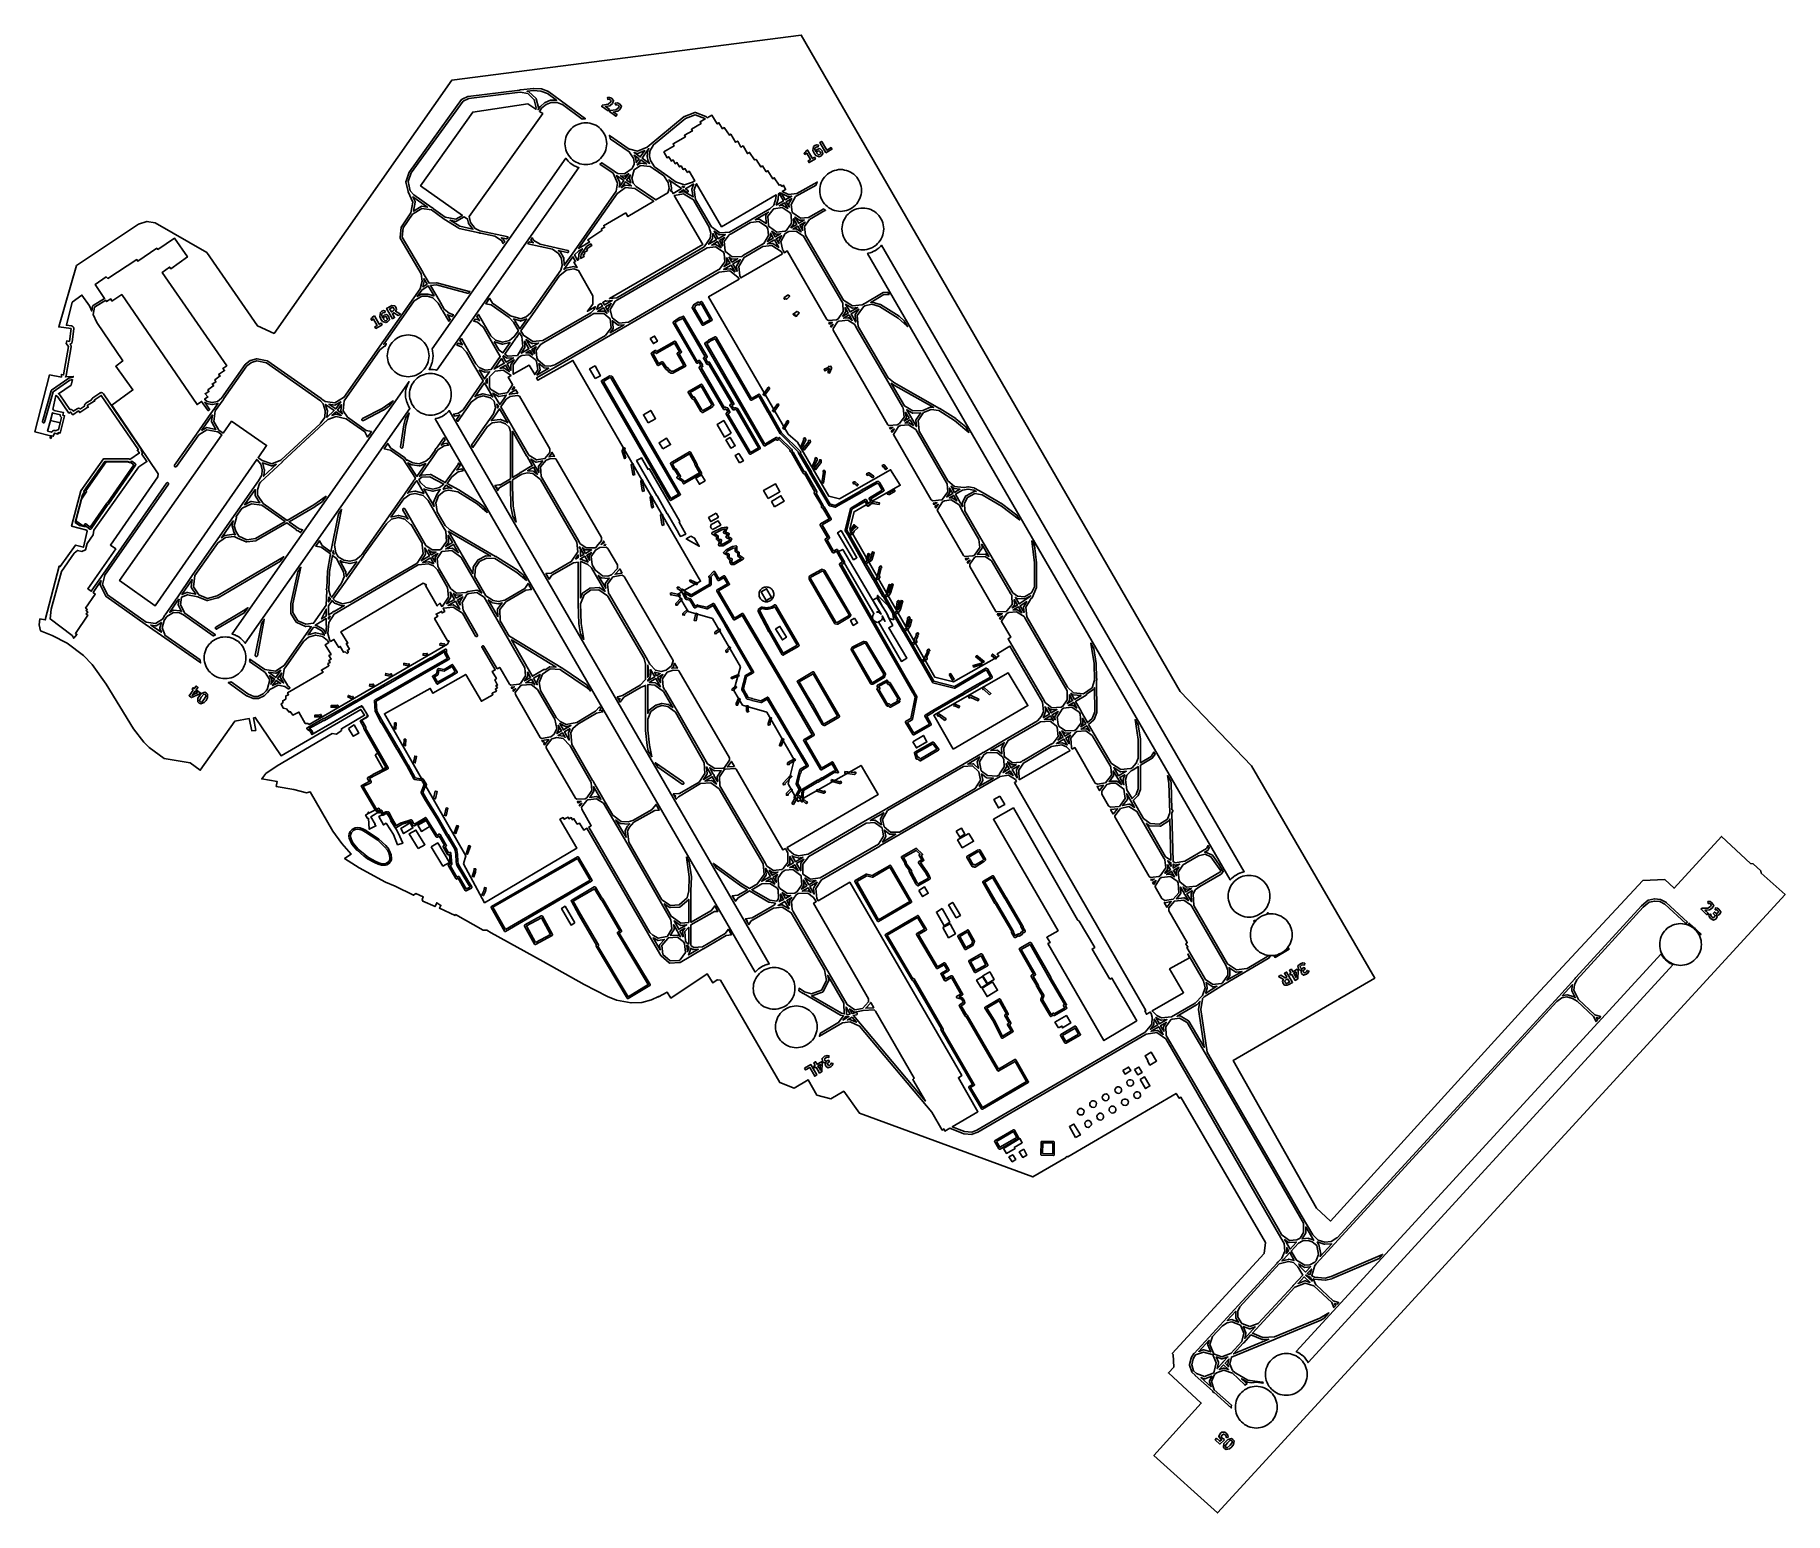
# Model space of a CAD drawing. Header units: millimetres. Extents: x 3 to 263, y 3 to 223.
import ezdxf

# ---------------------------------------------------------------- set-up
doc = ezdxf.new("R2010")
doc.units = ezdxf.units.MM
for name, color, linetype in [('CUT', 1, 'Continuous'), ('ENGRAVE_DARK', 7, 'Continuous'), ('ENGRAVE_LIGHT', 8, 'Continuous')]:
    doc.layers.add(name, color=color, linetype=linetype)

msp = doc.modelspace()

# ---------------------------------------------------------------- linework, layer by layer
at = {"layer": 'CUT'}
for points in [[(241.88, 96.92), (245.16, 97.08), (246.52, 95.8), (253.56, 103.48), (257.88, 99.48), (258.28, 99.4), (259.4, 98.36), (259.48, 98.04), (263, 94.84), (178.68, 3), (169.24, 11.56), (176.28, 19.32), (171.4, 23.8), (172.2, 24.68), (172.12, 26.52), (171.96, 26.68), (185.64, 41.56), (185.8, 43.16), (173.24, 64.76), (173, 64.6), (172.52, 65.32), (156.44, 55.88), (156.36, 55.96), (156.2, 55.88), (156.2, 55.8), (151.24, 52.92), (125.48, 62.36), (123.16, 65.64), (121.24, 64.52), (119.16, 65.08), (117.88, 67.32), (115.8, 66.12), (113.64, 66.92), (104.84, 82.12), (104.36, 82.2), (103.72, 81.72), (102.84, 83.08), (97.48, 79.48), (96.92, 80.36), (95.64, 79.64), (95.64, 79.72), (94.6, 79.24), (93.16, 78.84), (91.56, 78.76), (89.4, 79.16), (88.04, 79.72), (84.6, 81.48), (78.52, 84.92), (70.76, 89.16), (70.12, 89.56), (69.56, 89.56), (65.48, 91.88), (65.4, 91.72), (63.08, 92.84), (63.32, 93.24), (62.68, 93.64), (62.44, 93.08), (60.6, 93.88), (60.52, 94.12), (60.68, 94.52), (59.56, 95), (59.24, 94.76), (56.52, 96.12), (55.08, 96.68), (51.16, 98.84), (49, 100.2), (49.96, 100.84), (48.6, 102.44), (47.24, 104.28), (43.88, 110.12), (43.32, 109.96), (41.48, 110.44), (38.84, 110.92), (39, 111.64), (36.68, 112.04), (37.32, 112.84), (39, 113.96), (47.16, 118.76), (47.8, 118.68), (48.52, 119.24), (48.52, 119.48), (51.96, 121.48), (51.4, 122.36), (39.56, 115.48), (35.72, 121.16), (35.48, 121.08), (35.8, 119.24), (35.24, 119.16), (34.84, 121), (32.68, 120.6), (27.56, 113.32), (26.04, 114.44), (22.2, 115.08), (19.96, 116.68), (19.16, 117.48), (17.64, 119.48), (13.56, 126.12), (11.48, 129), (10.2, 130.36), (7.8, 132.2), (5.56, 133.32), (3.8, 134.04), (3.64, 134.92), (3.72, 135.8), (4.52, 135.64), (6.6, 143.64), (6.76, 143.56), (9, 146.76), (10.2, 146.44), (10.76, 148.84), (10.68, 148.84), (10.68, 149), (8.44, 149.56), (9.8, 154.84), (13.16, 159.56), (16.92, 159.56), (17.08, 159.48), (18.52, 160.44), (18.2, 160.84), (18.36, 160.92), (12.84, 169), (11.8, 168.28), (11.88, 168.12), (11.8, 168.12), (10.76, 167.48), (10.92, 167.24), (10.84, 167.24), (9.64, 166.44), (9.48, 166.68), (8.6, 166.12), (8.28, 166.52), (8.04, 166.36), (6.36, 168.84), (6.12, 169), (5.64, 166.92), (5.8, 166.84), (5.8, 166.76), (7.24, 166.44), (7.16, 166.04), (7.4, 165.96), (6.76, 163.4), (6.44, 163.48), (6.44, 163.24), (5.88, 163.4), (5.72, 162.92), (5.48, 163), (5.4, 162.6), (5.24, 162.68), (5.32, 163), (3, 163.56), (5.16, 172.04), (6.92, 171.72), (6.92, 172.12), (7.24, 172.04), (7.96, 176.28), (7.64, 176.68), (7.72, 177.08), (8.12, 177), (8.36, 178.92), (6.52, 179.16), (9.16, 188.28), (18.36, 194.44), (19.64, 194.84), (20.84, 194.6), (28.52, 190.2), (36.04, 179.32), (38.52, 178.2), (64.92, 215.8), (116.84, 222.52), (173.16, 125), (183.72, 113.96), (202.04, 82.44), (181, 70.2), (193.4, 48.28), (195.48, 46.36), (204.92, 56.76), (225.32, 79.16), (241.88, 96.92)], [(87.93, 206.08), (87.94, 206.38), (87.93, 206.68), (87.88, 206.99), (87.81, 207.28), (87.71, 207.57), (87.58, 207.84), (87.42, 208.1), (87.24, 208.35), (87.03, 208.57), (86.81, 208.78), (86.56, 208.96), (86.3, 209.11), (86.03, 209.24), (85.74, 209.35), (85.45, 209.42), (85.15, 209.47), (84.84, 209.48), (84.54, 209.47), (84.24, 209.42), (83.94, 209.35), (83.66, 209.24), (83.38, 209.11), (83.12, 208.96), (82.87, 208.78), (82.65, 208.57), (82.45, 208.35), (82.26, 208.1), (82.11, 207.84), (81.98, 207.57), (81.87, 207.28), (81.8, 206.99), (81.76, 206.68), (81.74, 206.38), (81.76, 206.08), (81.8, 205.78), (81.87, 205.48), (81.98, 205.19), (82.11, 204.92), (82.26, 204.66), (82.45, 204.41), (82.65, 204.19), (82.87, 203.98), (83.12, 203.8), (83.38, 203.65), (83.66, 203.52), (83.94, 203.41), (84.24, 203.34), (84.54, 203.3), (84.84, 203.28), (85.15, 203.3), (85.45, 203.34), (85.74, 203.41), (86.03, 203.52), (86.3, 203.65), (86.56, 203.8), (86.81, 203.98), (87.03, 204.19), (87.24, 204.41), (87.42, 204.66), (87.58, 204.92), (87.71, 205.19), (87.81, 205.48), (87.88, 205.78), (87.93, 206.08)], [(125.72, 198.83), (125.77, 199.13), (125.78, 199.43), (125.77, 199.73), (125.72, 200.04), (125.65, 200.33), (125.55, 200.62), (125.42, 200.89), (125.26, 201.15), (125.08, 201.4), (124.88, 201.62), (124.65, 201.83), (124.41, 202.01), (124.14, 202.16), (123.87, 202.29), (123.58, 202.4), (123.29, 202.47), (122.99, 202.52), (122.68, 202.53), (122.38, 202.52), (122.08, 202.47), (121.78, 202.4), (121.5, 202.29), (121.22, 202.16), (120.96, 202.01), (120.72, 201.83), (120.49, 201.62), (120.29, 201.4), (120.11, 201.15), (119.95, 200.89), (119.82, 200.62), (119.72, 200.33), (119.64, 200.04), (119.6, 199.73), (119.58, 199.43), (119.6, 199.13), (119.64, 198.83), (119.72, 198.53), (119.82, 198.24), (119.95, 197.97), (120.11, 197.71), (120.29, 197.46), (120.49, 197.24), (120.72, 197.03), (120.96, 196.85), (121.22, 196.7), (121.5, 196.57), (121.78, 196.46), (122.08, 196.39), (122.38, 196.35), (122.68, 196.33), (122.99, 196.35), (123.29, 196.39), (123.58, 196.46), (123.87, 196.57), (124.14, 196.7), (124.41, 196.85), (124.65, 197.03), (124.88, 197.24), (125.08, 197.46), (125.26, 197.71), (125.42, 197.97), (125.55, 198.24), (125.65, 198.53), (125.72, 198.83)], [(129.03, 193.11), (129.07, 193.41), (129.09, 193.72), (129.07, 194.02), (129.03, 194.32), (128.96, 194.62), (128.85, 194.91), (128.72, 195.18), (128.57, 195.44), (128.39, 195.69), (128.18, 195.91), (127.96, 196.12), (127.71, 196.3), (127.45, 196.45), (127.18, 196.58), (126.89, 196.69), (126.59, 196.76), (126.29, 196.8), (125.99, 196.82), (125.69, 196.8), (125.39, 196.76), (125.09, 196.69), (124.8, 196.58), (124.53, 196.45), (124.27, 196.3), (124.02, 196.12), (123.8, 195.91), (123.59, 195.69), (123.41, 195.44), (123.26, 195.18), (123.13, 194.91), (123.02, 194.62), (122.95, 194.32), (122.9, 194.02), (122.89, 193.72), (122.9, 193.41), (122.95, 193.11), (123.02, 192.82), (123.13, 192.53), (123.26, 192.26), (123.41, 192), (123.59, 191.75), (123.8, 191.53), (124.02, 191.32), (124.27, 191.14), (124.53, 190.98), (124.8, 190.85), (125.09, 190.75), (125.39, 190.68), (125.69, 190.63), (125.99, 190.62), (126.29, 190.63), (126.59, 190.68), (126.89, 190.75), (127.18, 190.85), (127.45, 190.98), (127.71, 191.14), (127.96, 191.32), (128.18, 191.53), (128.39, 191.75), (128.57, 192), (128.72, 192.26), (128.85, 192.53), (128.96, 192.82), (129.03, 193.11)], [(61.48, 174.27), (61.53, 174.57), (61.54, 174.87), (61.53, 175.17), (61.48, 175.48), (61.41, 175.77), (61.31, 176.06), (61.18, 176.33), (61.02, 176.59), (60.84, 176.84), (60.63, 177.06), (60.41, 177.27), (60.17, 177.45), (59.9, 177.6), (59.63, 177.73), (59.34, 177.84), (59.05, 177.91), (58.75, 177.96), (58.44, 177.97), (58.14, 177.96), (57.84, 177.91), (57.54, 177.84), (57.26, 177.73), (56.98, 177.6), (56.72, 177.45), (56.48, 177.27), (56.25, 177.06), (56.05, 176.84), (55.87, 176.59), (55.71, 176.33), (55.58, 176.06), (55.48, 175.77), (55.4, 175.48), (55.36, 175.17), (55.34, 174.87), (55.36, 174.57), (55.4, 174.27), (55.48, 173.97), (55.58, 173.68), (55.71, 173.41), (55.87, 173.15), (56.05, 172.9), (56.25, 172.68), (56.48, 172.47), (56.72, 172.29), (56.98, 172.14), (57.26, 172.01), (57.54, 171.9), (57.84, 171.83), (58.14, 171.79), (58.44, 171.77), (58.75, 171.79), (59.05, 171.83), (59.34, 171.9), (59.63, 172.01), (59.9, 172.14), (60.17, 172.29), (60.41, 172.47), (60.63, 172.68), (60.84, 172.9), (61.02, 173.15), (61.18, 173.41), (61.31, 173.68), (61.41, 173.97), (61.48, 174.27)], [(64.83, 168.85), (64.85, 169.16), (64.83, 169.46), (64.79, 169.76), (64.72, 170.06), (64.61, 170.34), (64.48, 170.62), (64.33, 170.88), (64.14, 171.12), (63.94, 171.35), (63.72, 171.55), (63.47, 171.74), (63.21, 171.89), (62.93, 172.02), (62.65, 172.12), (62.35, 172.2), (62.05, 172.24), (61.75, 172.26), (61.44, 172.24), (61.14, 172.2), (60.85, 172.12), (60.56, 172.02), (60.29, 171.89), (60.03, 171.74), (59.78, 171.55), (59.56, 171.35), (59.35, 171.12), (59.17, 170.88), (59.01, 170.62), (58.88, 170.34), (58.78, 170.06), (58.71, 169.76), (58.66, 169.46), (58.65, 169.16), (58.66, 168.85), (58.71, 168.55), (58.78, 168.26), (58.88, 167.97), (59.01, 167.7), (59.17, 167.44), (59.35, 167.19), (59.56, 166.97), (59.78, 166.76), (60.03, 166.58), (60.29, 166.42), (60.56, 166.29), (60.85, 166.19), (61.14, 166.12), (61.44, 166.07), (61.75, 166.06), (62.05, 166.07), (62.35, 166.12), (62.65, 166.19), (62.93, 166.29), (63.21, 166.42), (63.47, 166.58), (63.72, 166.76), (63.94, 166.97), (64.14, 167.19), (64.33, 167.44), (64.48, 167.7), (64.61, 167.97), (64.72, 168.26), (64.79, 168.55), (64.83, 168.85)], [(112.76, 139.59), (112.73, 139.73), (112.68, 139.86), (112.62, 139.99), (112.54, 140.11), (112.45, 140.22), (112.34, 140.32), (112.22, 140.4), (112.09, 140.46), (111.95, 140.51), (111.81, 140.53), (111.67, 140.54), (111.52, 140.53), (111.38, 140.51), (111.25, 140.46), (111.12, 140.4), (111, 140.32), (110.89, 140.22), (110.8, 140.11), (110.72, 139.99), (110.65, 139.86), (110.61, 139.73), (110.58, 139.59), (110.57, 139.44), (110.58, 139.3), (110.61, 139.16), (110.65, 139.02), (110.72, 138.89), (110.8, 138.77), (110.89, 138.67), (111, 138.57), (111.12, 138.49), (111.25, 138.43), (111.38, 138.38), (111.52, 138.35), (111.67, 138.34), (111.81, 138.35), (111.95, 138.38), (112.09, 138.43), (112.22, 138.49), (112.34, 138.57), (112.45, 138.67), (112.54, 138.77), (112.62, 138.89), (112.68, 139.02), (112.73, 139.16), (112.76, 139.3), (112.77, 139.44), (112.76, 139.59)], [(34.28, 129.41), (34.32, 129.72), (34.34, 130.02), (34.32, 130.32), (34.28, 130.62), (34.21, 130.92), (34.1, 131.21), (33.97, 131.48), (33.82, 131.74), (33.63, 131.99), (33.43, 132.21), (33.21, 132.42), (32.96, 132.6), (32.7, 132.75), (32.42, 132.88), (32.14, 132.99), (31.84, 133.06), (31.54, 133.1), (31.24, 133.12), (30.93, 133.1), (30.63, 133.06), (30.34, 132.99), (30.05, 132.88), (29.78, 132.75), (29.52, 132.6), (29.27, 132.42), (29.05, 132.21), (28.84, 131.99), (28.66, 131.74), (28.5, 131.48), (28.37, 131.21), (28.27, 130.92), (28.2, 130.62), (28.15, 130.32), (28.14, 130.02), (28.15, 129.72), (28.2, 129.41), (28.27, 129.12), (28.37, 128.83), (28.5, 128.56), (28.66, 128.3), (28.84, 128.05), (29.05, 127.83), (29.27, 127.62), (29.52, 127.44), (29.78, 127.29), (30.05, 127.16), (30.34, 127.05), (30.63, 126.98), (30.93, 126.93), (31.24, 126.92), (31.54, 126.93), (31.84, 126.98), (32.14, 127.05), (32.42, 127.16), (32.7, 127.29), (32.96, 127.44), (33.21, 127.62), (33.43, 127.83), (33.63, 128.05), (33.82, 128.3), (33.97, 128.56), (34.1, 128.83), (34.21, 129.12), (34.28, 129.41)], [(186.41, 94), (186.46, 94.3), (186.47, 94.6), (186.46, 94.91), (186.41, 95.21), (186.34, 95.5), (186.23, 95.79), (186.1, 96.06), (185.95, 96.32), (185.77, 96.57), (185.56, 96.79), (185.34, 97), (185.09, 97.18), (184.83, 97.34), (184.56, 97.47), (184.27, 97.57), (183.97, 97.64), (183.67, 97.69), (183.37, 97.7), (183.07, 97.69), (182.77, 97.64), (182.47, 97.57), (182.18, 97.47), (181.91, 97.34), (181.65, 97.18), (181.4, 97), (181.18, 96.79), (180.97, 96.57), (180.79, 96.32), (180.64, 96.06), (180.51, 95.79), (180.4, 95.5), (180.33, 95.21), (180.29, 94.91), (180.27, 94.6), (180.29, 94.3), (180.33, 94), (180.4, 93.7), (180.51, 93.41), (180.64, 93.14), (180.79, 92.88), (180.97, 92.63), (181.18, 92.41), (181.4, 92.2), (181.65, 92.02), (181.91, 91.87), (182.18, 91.74), (182.47, 91.63), (182.77, 91.56), (183.07, 91.52), (183.37, 91.5), (183.67, 91.52), (183.97, 91.56), (184.27, 91.63), (184.56, 91.74), (184.83, 91.87), (185.09, 92.02), (185.34, 92.2), (185.56, 92.41), (185.77, 92.63), (185.95, 92.88), (186.1, 93.14), (186.23, 93.41), (186.34, 93.7), (186.41, 94)], [(189.72, 88.28), (189.76, 88.59), (189.78, 88.89), (189.76, 89.19), (189.72, 89.49), (189.64, 89.79), (189.54, 90.08), (189.41, 90.35), (189.25, 90.61), (189.07, 90.86), (188.87, 91.08), (188.64, 91.29), (188.4, 91.47), (188.14, 91.62), (187.86, 91.75), (187.58, 91.86), (187.28, 91.93), (186.98, 91.97), (186.68, 91.99), (186.37, 91.97), (186.07, 91.93), (185.78, 91.86), (185.49, 91.75), (185.22, 91.62), (184.95, 91.47), (184.71, 91.29), (184.48, 91.08), (184.28, 90.86), (184.1, 90.61), (183.94, 90.35), (183.81, 90.08), (183.71, 89.79), (183.64, 89.49), (183.59, 89.19), (183.58, 88.89), (183.59, 88.59), (183.64, 88.28), (183.71, 87.99), (183.81, 87.7), (183.94, 87.43), (184.1, 87.17), (184.28, 86.92), (184.48, 86.7), (184.71, 86.49), (184.95, 86.31), (185.22, 86.16), (185.49, 86.03), (185.78, 85.92), (186.07, 85.85), (186.37, 85.8), (186.68, 85.79), (186.98, 85.8), (187.28, 85.85), (187.58, 85.92), (187.86, 86.03), (188.14, 86.16), (188.4, 86.31), (188.64, 86.49), (188.87, 86.7), (189.07, 86.92), (189.25, 87.17), (189.41, 87.43), (189.54, 87.7), (189.64, 87.99), (189.72, 88.28)], [(250.52, 86.84), (250.56, 87.14), (250.58, 87.44), (250.56, 87.75), (250.52, 88.05), (250.44, 88.34), (250.34, 88.63), (250.21, 88.9), (250.05, 89.16), (249.87, 89.41), (249.67, 89.63), (249.44, 89.84), (249.2, 90.02), (248.94, 90.18), (248.66, 90.31), (248.38, 90.41), (248.08, 90.48), (247.78, 90.53), (247.48, 90.54), (247.17, 90.53), (246.87, 90.48), (246.58, 90.41), (246.29, 90.31), (246.02, 90.18), (245.75, 90.02), (245.51, 89.84), (245.28, 89.63), (245.08, 89.41), (244.9, 89.16), (244.74, 88.9), (244.61, 88.63), (244.51, 88.34), (244.44, 88.05), (244.39, 87.75), (244.38, 87.44), (244.39, 87.14), (244.44, 86.84), (244.51, 86.54), (244.61, 86.26), (244.74, 85.98), (244.9, 85.72), (245.08, 85.48), (245.28, 85.25), (245.51, 85.05), (245.75, 84.86), (246.02, 84.71), (246.29, 84.58), (246.58, 84.48), (246.87, 84.4), (247.17, 84.36), (247.48, 84.34), (247.78, 84.36), (248.08, 84.4), (248.38, 84.48), (248.66, 84.58), (248.94, 84.71), (249.2, 84.86), (249.44, 85.05), (249.67, 85.25), (249.87, 85.48), (250.05, 85.72), (250.21, 85.98), (250.34, 86.26), (250.44, 86.54), (250.52, 86.84)], [(115.85, 80.32), (115.9, 80.62), (115.91, 80.92), (115.9, 81.23), (115.85, 81.53), (115.78, 81.82), (115.68, 82.11), (115.55, 82.38), (115.39, 82.64), (115.21, 82.89), (115, 83.11), (114.78, 83.32), (114.53, 83.5), (114.27, 83.66), (114, 83.79), (113.71, 83.89), (113.42, 83.96), (113.12, 84.01), (112.81, 84.02), (112.51, 84.01), (112.21, 83.96), (111.91, 83.89), (111.63, 83.79), (111.35, 83.66), (111.09, 83.5), (110.84, 83.32), (110.62, 83.11), (110.42, 82.89), (110.23, 82.64), (110.08, 82.38), (109.95, 82.11), (109.84, 81.82), (109.77, 81.53), (109.73, 81.23), (109.71, 80.92), (109.73, 80.62), (109.77, 80.32), (109.84, 80.02), (109.95, 79.74), (110.08, 79.46), (110.23, 79.2), (110.42, 78.96), (110.62, 78.73), (110.84, 78.53), (111.09, 78.34), (111.35, 78.19), (111.63, 78.06), (111.91, 77.96), (112.21, 77.88), (112.51, 77.84), (112.81, 77.82), (113.12, 77.84), (113.42, 77.88), (113.71, 77.96), (114, 78.06), (114.27, 78.19), (114.53, 78.34), (114.78, 78.53), (115, 78.73), (115.21, 78.96), (115.39, 79.2), (115.55, 79.46), (115.68, 79.74), (115.78, 80.02), (115.85, 80.32)], [(119.2, 74.91), (119.22, 75.21), (119.2, 75.51), (119.16, 75.81), (119.08, 76.11), (118.98, 76.4), (118.85, 76.67), (118.69, 76.93), (118.51, 77.18), (118.31, 77.4), (118.08, 77.61), (117.84, 77.79), (117.58, 77.94), (117.3, 78.07), (117.02, 78.18), (116.72, 78.25), (116.42, 78.29), (116.12, 78.31), (115.81, 78.29), (115.51, 78.25), (115.22, 78.18), (114.93, 78.07), (114.66, 77.94), (114.39, 77.79), (114.15, 77.61), (113.93, 77.4), (113.72, 77.18), (113.54, 76.93), (113.38, 76.67), (113.25, 76.4), (113.15, 76.11), (113.08, 75.81), (113.03, 75.51), (113.02, 75.21), (113.03, 74.91), (113.08, 74.6), (113.15, 74.31), (113.25, 74.02), (113.38, 73.75), (113.54, 73.49), (113.72, 73.24), (113.93, 73.02), (114.15, 72.81), (114.39, 72.63), (114.66, 72.48), (114.93, 72.35), (115.22, 72.24), (115.51, 72.17), (115.81, 72.12), (116.12, 72.11), (116.42, 72.12), (116.72, 72.17), (117.02, 72.24), (117.3, 72.35), (117.58, 72.48), (117.84, 72.63), (118.08, 72.81), (118.31, 73.02), (118.51, 73.24), (118.69, 73.49), (118.85, 73.75), (118.98, 74.02), (119.08, 74.31), (119.16, 74.6), (119.2, 74.91)], [(191.94, 22.98), (191.99, 23.28), (192, 23.58), (191.99, 23.89), (191.94, 24.19), (191.87, 24.48), (191.77, 24.77), (191.64, 25.04), (191.48, 25.3), (191.3, 25.55), (191.1, 25.77), (190.87, 25.98), (190.63, 26.16), (190.37, 26.32), (190.09, 26.45), (189.8, 26.55), (189.51, 26.62), (189.21, 26.67), (188.9, 26.68), (188.6, 26.67), (188.3, 26.62), (188, 26.55), (187.72, 26.45), (187.44, 26.32), (187.18, 26.16), (186.94, 25.98), (186.71, 25.77), (186.51, 25.55), (186.33, 25.3), (186.17, 25.04), (186.04, 24.77), (185.94, 24.48), (185.86, 24.19), (185.82, 23.89), (185.8, 23.58), (185.82, 23.28), (185.86, 22.98), (185.94, 22.68), (186.04, 22.4), (186.17, 22.12), (186.33, 21.86), (186.51, 21.62), (186.71, 21.39), (186.94, 21.19), (187.18, 21), (187.44, 20.85), (187.72, 20.72), (188, 20.62), (188.3, 20.54), (188.6, 20.5), (188.9, 20.48), (189.21, 20.5), (189.51, 20.54), (189.8, 20.62), (190.09, 20.72), (190.37, 20.85), (190.63, 21), (190.87, 21.19), (191.1, 21.39), (191.3, 21.62), (191.48, 21.86), (191.64, 22.12), (191.77, 22.4), (191.87, 22.68), (191.94, 22.98)], [(187.48, 18.11), (187.53, 18.41), (187.54, 18.72), (187.53, 19.02), (187.48, 19.32), (187.41, 19.62), (187.31, 19.9), (187.18, 20.18), (187.02, 20.44), (186.84, 20.68), (186.64, 20.91), (186.41, 21.11), (186.17, 21.3), (185.9, 21.45), (185.63, 21.58), (185.34, 21.68), (185.05, 21.76), (184.75, 21.8), (184.44, 21.82), (184.14, 21.8), (183.84, 21.76), (183.54, 21.68), (183.26, 21.58), (182.98, 21.45), (182.72, 21.3), (182.48, 21.11), (182.25, 20.91), (182.05, 20.68), (181.87, 20.44), (181.71, 20.18), (181.58, 19.9), (181.48, 19.62), (181.4, 19.32), (181.36, 19.02), (181.34, 18.72), (181.36, 18.41), (181.4, 18.11), (181.48, 17.82), (181.58, 17.53), (181.71, 17.26), (181.87, 17), (182.05, 16.75), (182.25, 16.53), (182.48, 16.32), (182.72, 16.14), (182.98, 15.98), (183.26, 15.85), (183.54, 15.75), (183.84, 15.68), (184.14, 15.63), (184.44, 15.62), (184.75, 15.63), (185.05, 15.68), (185.34, 15.75), (185.63, 15.85), (185.9, 15.98), (186.17, 16.14), (186.41, 16.32), (186.64, 16.53), (186.84, 16.75), (187.02, 17), (187.18, 17.26), (187.31, 17.53), (187.41, 17.82), (187.48, 18.11)]]:
    msp.add_lwpolyline(points, close=True, dxfattribs=at)
at = {"layer": 'ENGRAVE_DARK'}
for points in [[(88.29, 212.98), (88.09, 212.95), (88.04, 213.22), (88.37, 213.26), (88.66, 213.12), (88.96, 212.77), (88.8, 212.35), (88.41, 212.02), (87.75, 211.88), (87.88, 211.81), (88, 211.73), (88.32, 211.51), (88.14, 211.27), (87.17, 211.95), (87.29, 212.12), (88.14, 212.25), (88.51, 212.53), (88.61, 212.74), (88.46, 212.91), (88.29, 212.98)], [(89.45, 212.17), (89.25, 212.14), (89.2, 212.41), (89.53, 212.45), (89.82, 212.3), (90.12, 211.96), (89.96, 211.53), (89.57, 211.21), (88.91, 211.07), (89.04, 210.99), (89.16, 210.92), (89.47, 210.7), (89.3, 210.45), (88.33, 211.14), (88.45, 211.3), (89.3, 211.43), (89.67, 211.71), (89.77, 211.93), (89.62, 212.1), (89.45, 212.17)], [(117.45, 205.14), (117.55, 205.31), (117.78, 205.44), (118.5, 204.19), (118.79, 204.36), (118.94, 204.11), (118.01, 203.58), (117.87, 203.83), (118.2, 204.02), (117.66, 204.95), (117.38, 204.78), (117.27, 204.97), (117.45, 205.14)], [(118.88, 206.12), (119.16, 206.22), (119.4, 206.18), (119.34, 205.91), (119.19, 205.93), (119.04, 205.88), (118.83, 205.67), (119.01, 205.17), (119.08, 205.4), (119.22, 205.52), (119.62, 205.65), (119.93, 205.31), (120.06, 204.85), (119.74, 204.54), (119.51, 204.44), (118.99, 204.62), (118.76, 204.95), (118.57, 205.36), (118.67, 205.95), (118.88, 206.12)], [(120.48, 205.01), (119.59, 206.54), (119.9, 206.72), (120.64, 205.44), (121.27, 205.8), (121.41, 205.55), (120.48, 205.01)], [(81.96, 204.06), (82, 204.01), (82.2, 203.79), (82.25, 203.74), (82.47, 203.54), (82.52, 203.5), (82.76, 203.32), (82.81, 203.29), (83.07, 203.13), (83.12, 203.1), (83.4, 202.97), (83.45, 202.95), (83.74, 202.85), (83.8, 202.83), (83.81, 202.83), (62.69, 172.73), (62.5, 172.78), (62.44, 172.79), (62.14, 172.84), (62.08, 172.84), (61.78, 172.86), (61.72, 172.86), (61.54, 172.85), (61.69, 173.1), (61.72, 173.15), (61.85, 173.43), (61.87, 173.48), (61.97, 173.77), (61.99, 173.82), (62.07, 174.12), (62.08, 174.18), (62.12, 174.48), (62.13, 174.54), (62.14, 174.84), (62.14, 174.9), (62.13, 175.2), (62.12, 175.26), (62.08, 175.56), (62.07, 175.62), (61.99, 175.92), (61.99, 175.92), (81.85, 204.21), (81.96, 204.06)], [(119.29, 205.27), (119.18, 205.18), (119.14, 204.97), (119.39, 204.71), (119.6, 204.76), (119.74, 204.9), (119.65, 205.15), (119.49, 205.33), (119.29, 205.27)], [(126.74, 190.1), (127.04, 190.17), (127.09, 190.19), (127.38, 190.29), (127.43, 190.31), (127.71, 190.44), (127.76, 190.47), (128.02, 190.63), (128.07, 190.66), (128.31, 190.84), (128.36, 190.88), (128.58, 191.08), (128.63, 191.12), (128.78, 191.29), (182.66, 98.23), (182.62, 98.22), (182.32, 98.15), (182.27, 98.13), (181.98, 98.03), (181.93, 98.01), (181.65, 97.88), (181.6, 97.85), (181.34, 97.69), (181.29, 97.66), (181.05, 97.48), (181, 97.44), (180.78, 97.24), (180.73, 97.2), (180.58, 97.03), (126.7, 190.09), (126.74, 190.1)], [(55.76, 182.22), (56, 182.34), (56.44, 182.31), (56.61, 182.09), (56.73, 181.75), (56.57, 181.48), (57.3, 181.06), (56.96, 180.86), (56.3, 181.26), (56.09, 181.13), (56.43, 180.55), (56.12, 180.37), (55.23, 181.91), (55.76, 182.22)], [(55.68, 181.85), (55.95, 181.38), (56.15, 181.49), (56.38, 181.68), (56.31, 181.92), (56.14, 182.08), (55.88, 181.96), (55.68, 181.85)], [(114.24, 183.46), (114.8, 183.9), (114.87, 183.81), (114.95, 183.89), (115.13, 183.71), (114.69, 183.27), (114.57, 183.39), (114.4, 183.26), (114.24, 183.46)], [(53.42, 180.81), (54.14, 179.56), (54.43, 179.73), (54.57, 179.48), (53.65, 178.94), (53.5, 179.19), (53.84, 179.39), (53.3, 180.32), (53.02, 180.15), (52.91, 180.34), (53.09, 180.51), (53.19, 180.68), (53.42, 180.81)], [(55.04, 181.55), (54.98, 181.28), (54.83, 181.3), (54.68, 181.25), (54.47, 181.04), (54.64, 180.54), (54.72, 180.76), (54.86, 180.89), (55.25, 181.02), (55.57, 180.68), (55.69, 180.22), (55.38, 179.9), (55.14, 179.81), (54.63, 179.99), (54.4, 180.32), (54.21, 180.73), (54.31, 181.32), (54.52, 181.48), (54.8, 181.59), (55.04, 181.55)], [(54.77, 180.33), (55.03, 180.08), (55.24, 180.13), (55.37, 180.27), (55.29, 180.52), (55.13, 180.7), (54.93, 180.64), (54.82, 180.54), (54.77, 180.33)], [(115.98, 180.99), (115.8, 180.85), (115.64, 181.07), (116.2, 181.47), (116.28, 181.36), (116.34, 181.44), (116.54, 181.28), (116.1, 180.72), (115.9, 180.88), (115.98, 180.99)], [(94.4, 177.44), (95.04, 177.8), (95.48, 177.04), (94.88, 176.68), (94.4, 177.44)], [(86.24, 171.48), (85.4, 172.92), (86.2, 173.36), (87, 171.92), (86.24, 171.48)], [(121.02, 172.96), (121.02, 172.95), (121.01, 172.94), (121, 172.94), (120.99, 172.93), (120.97, 172.92), (120.37, 172.64), (120.27, 172.88), (120.83, 173.14), (120.93, 173.31), (121.03, 173.25), (121.24, 173.32), (121.32, 173.08), (121.33, 173.07), (121.33, 173.06), (121.33, 173.04), (121.33, 173.03), (121.33, 173.02), (121.32, 173), (121.32, 172.99), (121.04, 172.31), (120.8, 172.41), (121.03, 172.98), (121.03, 172.97), (121.02, 172.96)], [(34.12, 132.34), (34.08, 132.39), (33.88, 132.61), (33.83, 132.66), (33.61, 132.86), (33.56, 132.9), (33.32, 133.08), (33.27, 133.11), (33.01, 133.27), (32.96, 133.3), (32.68, 133.43), (32.63, 133.45), (32.34, 133.55), (32.28, 133.57), (32.27, 133.57), (58.57, 171.04), (58.5, 170.93), (58.47, 170.88), (58.34, 170.6), (58.32, 170.55), (58.22, 170.26), (58.2, 170.2), (58.13, 169.91), (58.11, 169.85), (58.07, 169.55), (58.06, 169.49), (58.05, 169.19), (58.05, 169.13), (58.06, 168.82), (58.07, 168.77), (58.11, 168.47), (58.13, 168.41), (58.2, 168.11), (58.22, 168.06), (58.32, 167.77), (58.34, 167.72), (58.47, 167.44), (58.5, 167.39), (58.66, 167.13), (58.69, 167.08), (58.7, 167.06), (34.23, 132.19), (34.12, 132.34)], [(112.11, 169.98), (112.11, 169.96), (111.39, 168.96), (111.17, 169.12), (111.84, 170.04), (111.81, 170.09), (112.03, 170.23), (112.11, 170.11), (112.11, 170.1), (112.12, 170.09), (112.12, 170.08), (112.13, 170.06), (112.13, 170.05), (112.13, 170.04), (112.13, 170.02), (112.13, 170.01), (112.12, 170), (112.12, 169.99), (112.11, 169.98)], [(5.64, 166.39), (5.68, 166.38), (5.71, 166.37), (6.77, 166.13), (6.77, 166.12), (6.76, 166.08), (6.76, 166.04), (6.76, 166), (6.77, 165.97), (6.78, 165.93), (6.79, 165.89), (6.8, 165.86), (6.82, 165.82), (6.85, 165.79), (6.87, 165.76), (6.9, 165.74), (6.93, 165.72), (6.72, 164.9), (5.32, 165.24), (5.61, 166.41), (5.64, 166.39)], [(112.06, 84.54), (111.77, 84.47), (111.71, 84.45), (111.42, 84.35), (111.37, 84.33), (111.09, 84.2), (111.04, 84.17), (110.78, 84.01), (110.73, 83.98), (110.49, 83.8), (110.44, 83.76), (110.22, 83.56), (110.17, 83.52), (110.02, 83.35), (62.46, 165.53), (62.5, 165.54), (62.79, 165.61), (62.85, 165.63), (63.14, 165.73), (63.19, 165.75), (63.47, 165.88), (63.52, 165.91), (63.78, 166.07), (63.83, 166.1), (64.07, 166.28), (64.12, 166.32), (64.34, 166.52), (64.39, 166.56), (64.54, 166.73), (112.1, 84.55), (112.06, 84.54)], [(94.12, 164.92), (93.4, 166.12), (94.48, 166.76), (95.2, 165.52), (94.12, 164.92)], [(112.79, 166.52), (112.57, 166.68), (113.22, 167.58), (113.2, 167.64), (113.44, 167.72), (113.48, 167.6), (113.49, 167.59), (113.49, 167.58), (113.49, 167.57), (113.49, 167.55), (113.49, 167.54), (113.49, 167.53), (113.48, 167.52), (113.48, 167.51), (113.47, 167.5), (113.47, 167.48), (112.79, 166.52)], [(6.72, 164.9), (6.47, 163.88), (6.46, 163.88), (6.42, 163.88), (6.38, 163.87), (6.34, 163.87), (6.3, 163.85), (6.26, 163.84), (6.23, 163.82), (6.19, 163.8), (6.16, 163.77), (6.14, 163.74), (5.99, 163.78), (5.95, 163.79), (5.91, 163.8), (5.88, 163.8), (5.84, 163.8), (5.8, 163.79), (5.76, 163.78), (5.73, 163.77), (5.69, 163.75), (5.66, 163.73), (5.63, 163.71), (5.6, 163.69), (5.57, 163.66), (5.55, 163.63), (5.53, 163.6), (5.51, 163.56), (5.5, 163.53), (5.5, 163.51), (4.88, 163.67), (5.32, 165.24), (6.72, 164.9)], [(106.44, 163.36), (105.44, 162.8), (104.36, 164.68), (105.32, 165.24), (106.44, 163.36)], [(114.95, 164.97), (114.31, 163.97), (114.09, 164.11), (114.69, 165.05), (114.64, 165.14), (114.88, 165.26), (114.96, 165.1), (114.96, 165.09), (114.97, 165.08), (114.97, 165.06), (114.97, 165.05), (114.97, 165.04), (114.97, 165.03), (114.97, 165.01), (114.96, 165), (114.96, 164.99), (114.96, 164.98), (114.95, 164.97)], [(90.8, 159.68), (90.56, 159.6), (90.24, 160.68), (90.23, 160.7), (90.23, 160.71), (90.23, 160.72), (90.23, 160.73), (90.23, 160.75), (90.24, 160.76), (90.24, 160.77), (90.44, 161.25), (90.68, 161.15), (90.5, 160.71), (90.8, 159.68)], [(96.28, 161.04), (95.72, 161.96), (96.84, 162.64), (97.44, 161.68), (96.28, 161.04)], [(105.66, 162.4), (106.28, 162.76), (107.03, 161.51), (106.8, 161.4), (106.79, 161.37), (106.36, 161.16), (105.66, 162.4)], [(116.76, 161.33), (117.25, 162.43), (117.17, 162.57), (117.39, 162.71), (117.51, 162.51), (117.52, 162.5), (117.52, 162.48), (117.53, 162.47), (117.53, 162.46), (117.53, 162.45), (117.53, 162.44), (117.53, 162.42), (117.53, 162.41), (117.52, 162.4), (117.52, 162.39), (117, 161.23), (116.76, 161.33)], [(117.94, 162.12), (117.91, 162.3), (118.17, 162.34), (118.21, 162.1), (118.21, 162.09), (118.21, 162.08), (118.21, 162.06), (118.21, 162.05), (118.2, 162.04), (118.2, 162.03), (118.19, 162.02), (118.19, 162.01), (118.18, 162), (117.26, 160.88), (117.06, 161.04), (117.94, 162.12)], [(91.62, 158.77), (91.63, 158.77), (91.64, 158.78), (91.65, 158.79), (91.66, 158.8), (91.82, 158.88), (91.94, 158.64), (91.86, 158.61), (92.09, 157.35), (92.12, 157.24), (91.88, 157.16), (91.84, 157.28), (91.83, 157.3), (91.59, 158.66), (91.59, 158.67), (91.59, 158.68), (91.59, 158.7), (91.59, 158.71), (91.6, 158.72), (91.6, 158.73), (91.61, 158.74), (91.61, 158.75), (91.62, 158.77)], [(93.83, 156.75), (93.84, 156.76), (92.39, 159.3), (92.84, 159.56), (93.13, 159.7), (94.08, 158), (94.24, 158.12), (98.8, 150.24), (98.68, 150.16), (99.69, 148.39), (98.88, 148.04), (98.59, 148.55), (98.6, 148.56), (96.95, 151.41), (96.94, 151.4), (95.42, 154.07), (95.41, 154.06), (93.83, 156.75)], [(107.68, 158.96), (107.04, 160.08), (107.56, 160.36), (108.24, 159.28), (107.68, 158.96)], [(118.68, 158.27), (118.44, 158.37), (118.93, 159.47), (118.85, 159.61), (119.07, 159.75), (119.19, 159.55), (119.2, 159.54), (119.2, 159.52), (119.21, 159.51), (119.21, 159.5), (119.21, 159.49), (119.21, 159.48), (119.21, 159.46), (119.21, 159.45), (119.2, 159.44), (119.2, 159.43), (118.68, 158.27)], [(119.81, 159.4), (119.81, 159.12), (119.81, 159.11), (119.81, 159.09), (119.8, 159.08), (119.8, 159.07), (119.79, 159.05), (119.78, 159.04), (118.98, 157.96), (118.78, 158.12), (119.55, 159.16), (119.55, 159.4), (119.81, 159.4)], [(129.21, 158.65), (129.22, 158.64), (129.62, 158.12), (129.42, 157.96), (129.08, 158.4), (128.97, 158.36), (128.87, 158.6), (129.07, 158.68), (129.08, 158.68), (129.1, 158.69), (129.11, 158.69), (129.12, 158.69), (129.14, 158.69), (129.15, 158.69), (129.16, 158.68), (129.17, 158.68), (129.18, 158.67), (129.2, 158.67), (129.21, 158.66), (129.21, 158.65)], [(93.03, 156.33), (93.04, 156.34), (93.05, 156.35), (93.06, 156.36), (93.22, 156.44), (93.34, 156.2), (93.26, 156.17), (93.49, 154.91), (93.52, 154.8), (93.28, 154.72), (93.24, 154.84), (93.23, 154.86), (92.99, 156.22), (92.99, 156.23), (92.99, 156.24), (92.99, 156.26), (92.99, 156.27), (93, 156.28), (93, 156.29), (93.01, 156.3), (93.01, 156.31), (93.02, 156.33), (93.03, 156.33)], [(101.16, 156.68), (102.04, 157.2), (102.56, 156.32), (101.72, 155.8), (101.16, 156.68)], [(120.05, 157.73), (120.27, 157.87), (120.39, 157.67), (120.4, 157.66), (120.4, 157.64), (120.41, 157.63), (120.41, 157.62), (120.41, 157.61), (120.41, 157.59), (120.41, 157.58), (120.17, 155.98), (119.91, 156.02), (120.14, 157.57), (120.05, 157.73)], [(124.84, 156.14), (125.32, 155.74), (125.16, 155.54), (124.74, 155.89), (124.61, 155.84), (124.51, 156.08), (124.71, 156.16), (124.72, 156.16), (124.74, 156.17), (124.75, 156.17), (124.76, 156.17), (124.77, 156.17), (124.79, 156.17), (124.8, 156.16), (124.81, 156.16), (124.82, 156.15), (124.83, 156.15), (124.84, 156.14)], [(127.49, 156.77), (126.86, 157.21), (126.65, 157.12), (126.55, 157.36), (126.83, 157.48), (126.84, 157.48), (126.85, 157.49), (126.87, 157.49), (126.88, 157.49), (126.89, 157.49), (126.91, 157.49), (126.92, 157.48), (126.93, 157.48), (126.94, 157.47), (126.95, 157.47), (127.63, 156.99), (127.49, 156.77)], [(94.4, 153.89), (94.41, 153.91), (94.41, 153.92), (94.42, 153.93), (94.43, 153.93), (94.44, 153.94), (94.45, 153.95), (94.46, 153.96), (94.62, 154.04), (94.74, 153.8), (94.66, 153.77), (94.84, 152.53), (94.91, 152.43), (94.69, 152.29), (94.61, 152.41), (94.61, 152.42), (94.6, 152.43), (94.6, 152.44), (94.59, 152.45), (94.59, 152.46), (94.39, 153.82), (94.39, 153.83), (94.39, 153.85), (94.39, 153.86), (94.39, 153.87), (94.4, 153.88), (94.4, 153.89)], [(111.92, 153.68), (111.24, 154.88), (113, 155.88), (113.68, 154.68), (111.92, 153.68)], [(112.88, 152.44), (112.44, 153.23), (113.82, 154.1), (114.28, 153.28), (112.88, 152.44)], [(129.71, 154.57), (129.86, 154.54), (130.66, 154.99), (130.78, 154.77), (129.94, 154.29), (129.93, 154.28), (129.92, 154.28), (129.91, 154.27), (129.89, 154.27), (129.88, 154.27), (129.87, 154.27), (129.85, 154.27), (129.65, 154.31), (129.71, 154.57)], [(95.98, 151.28), (95.99, 151.29), (96.11, 151.41), (96.29, 151.23), (96.22, 151.15), (96.41, 149.87), (96.44, 149.76), (96.2, 149.68), (96.16, 149.8), (96.15, 149.81), (96.15, 149.82), (95.95, 151.18), (95.95, 151.19), (95.95, 151.21), (95.95, 151.22), (95.95, 151.23), (95.96, 151.25), (95.96, 151.26), (95.97, 151.27), (95.98, 151.28)], [(104.2, 151.48), (104.54, 150.89), (104.52, 150.88), (104.52, 150.87), (103.4, 150.24), (103.08, 150.84), (104.2, 151.48)], [(127.39, 153.13), (127.4, 153.14), (127.4, 153.14), (127.41, 153.15), (127.41, 153.16), (127.41, 153.17), (127.42, 153.18), (127.42, 153.19), (127.42, 153.2), (127.42, 153.21), (127.42, 153.21), (127.42, 153.21), (127.44, 153.21), (127.45, 153.21), (127.46, 153.21), (128.46, 153.05), (128.42, 152.79), (127.45, 152.95), (127.24, 152.88), (127.21, 152.98), (127.38, 153.12), (127.39, 153.13)], [(103.64, 149.08), (103.44, 149.28), (103.36, 149.48), (103.48, 149.8), (104.52, 150.36), (104.88, 149.72), (103.64, 149.08)], [(122.96, 147.36), (122.96, 147.36), (122.24, 148.6), (122.76, 148.92), (125.11, 144.87), (124.61, 144.57), (122.96, 147.36)], [(124.13, 149.03), (124.14, 149.04), (124.7, 149.8), (124.9, 149.64), (124.4, 148.96), (124.43, 148.91), (124.44, 148.92), (124.44, 148.93), (124.44, 148.94), (124.45, 148.95), (124.46, 148.96), (124.46, 148.97), (124.47, 148.98), (125.07, 149.54), (125.25, 149.34), (124.68, 148.81), (124.6, 148.56), (124.6, 148.56), (124.6, 148.55), (124.6, 148.54), (124.59, 148.53), (124.58, 148.52), (124.57, 148.51), (124.57, 148.5), (124.56, 148.49), (124.55, 148.49), (124.05, 148.2), (123.95, 148.37), (123.95, 148.37), (123.92, 148.42), (124.3, 148.64), (124.13, 148.89), (124.13, 148.9), (124.12, 148.91), (124.12, 148.92), (124.11, 148.94), (124.11, 148.95), (124.11, 148.96), (124.11, 148.98), (124.11, 148.99), (124.12, 149), (124.12, 149.01), (124.13, 149.03)], [(100.44, 148.08), (101, 147.8), (101.7, 146.58), (99.76, 147.67), (100.44, 148.08)], [(128.12, 135.28), (127.8, 135.4), (127.56, 135.6), (127.44, 135.8), (127.44, 136), (127.48, 136.32), (127.64, 136.6), (127.64, 136.6), (127.64, 136.6), (122.28, 145.76), (123, 146.12), (128.4, 136.96), (128.06, 136.8), (128.44, 136.76), (128.72, 136.52), (128.72, 136.51), (128.68, 136.6), (127.47, 138.58), (128.08, 138.92), (129.52, 136.68), (129.92, 135.8), (130.44, 134.84), (129.85, 134.47), (132.52, 129.96), (131.72, 129.48), (128.33, 135.34), (128.72, 135.56), (128.28, 135.32), (128.12, 135.28)], [(127.26, 144.45), (126.44, 143.98), (126.4, 144.05), (126.31, 144.21), (126.65, 144.4), (126.52, 144.71), (126.52, 144.72), (126.51, 144.74), (126.51, 144.75), (126.51, 144.76), (126.51, 144.77), (126.51, 144.78), (126.51, 144.8), (126.52, 144.81), (126.8, 145.53), (127.04, 145.43), (126.78, 144.76), (126.87, 144.53), (127.09, 144.65), (127.44, 145.76), (127.68, 145.68), (127.32, 144.52), (127.32, 144.51), (127.31, 144.5), (127.31, 144.49), (127.3, 144.48), (127.29, 144.47), (127.28, 144.46), (127.27, 144.45), (127.26, 144.45)], [(128.43, 143.45), (128.43, 143.47), (128.44, 143.48), (128.44, 143.49), (128.45, 143.5), (128.45, 143.52), (128.46, 143.53), (128.47, 143.54), (128.48, 143.54), (128.49, 143.55), (128.69, 143.67), (128.83, 143.45), (128.69, 143.37), (128.69, 143.2), (128.69, 143.19), (128.69, 143.18), (128.68, 143.16), (128.42, 142.25), (128.52, 142.01), (128.52, 142), (128.53, 141.99), (128.53, 141.97), (128.53, 141.96), (128.53, 141.95), (128.53, 141.94), (128.53, 141.92), (128.52, 141.91), (128.52, 141.9), (128.51, 141.89), (128.5, 141.88), (128.49, 141.87), (128.49, 141.86), (128.48, 141.85), (128.46, 141.85), (127.89, 141.52), (127.76, 141.74), (128.24, 142.01), (128.16, 142.19), (128.16, 142.2), (128.15, 142.21), (128.15, 142.23), (128.15, 142.24), (128.15, 142.25), (128.15, 142.26), (128.16, 142.28), (128.43, 143.22), (128.43, 143.44), (128.43, 143.45)], [(98.66, 140.51), (98.67, 140.51), (98.68, 140.5), (99.17, 140.09), (99.17, 140.09), (99.16, 140.09), (99.15, 140.09), (99.14, 140.09), (99.13, 140.09), (99.12, 140.08), (99.11, 140.08), (99.1, 140.07), (99.1, 140.06), (99.09, 140.06), (99.08, 140.05), (99.08, 140.04), (99.07, 140.03), (99.07, 140.02), (99.07, 140.01), (99.06, 140), (99.06, 139.99), (99.06, 139.98), (99.07, 139.98), (99.07, 139.97), (99.07, 139.96), (99.07, 139.95), (99.17, 139.76), (98.57, 140.26), (98.47, 140.23), (98.41, 140.49), (98.57, 140.53), (98.58, 140.53), (98.59, 140.53), (98.6, 140.53), (98.62, 140.53), (98.63, 140.53), (98.64, 140.52), (98.65, 140.52), (98.66, 140.51)], [(101.35, 140.88), (100.4, 141.3), (100.38, 141.28), (100.26, 141.52), (100.34, 141.56), (100.35, 141.56), (100.37, 141.57), (100.38, 141.57), (100.39, 141.57), (100.4, 141.57), (100.42, 141.57), (100.43, 141.57), (100.44, 141.56), (100.45, 141.56), (101.45, 141.12), (101.35, 140.88)], [(130.16, 140.84), (129.78, 139.69), (129.81, 139.64), (129.88, 139.74), (130.28, 141), (130.52, 140.92), (130.12, 139.64), (130.12, 139.63), (130.11, 139.62), (130.11, 139.6), (129.91, 139.32), (129.91, 139.32), (129.9, 139.32), (129.89, 139.31), (129.88, 139.3), (129.87, 139.29), (129.86, 139.29), (129.35, 139), (129.22, 139.23), (129.62, 139.45), (129.53, 139.62), (129.52, 139.63), (129.52, 139.64), (129.51, 139.65), (129.51, 139.66), (129.51, 139.67), (129.51, 139.69), (129.51, 139.7), (129.51, 139.71), (129.52, 139.72), (129.92, 140.92), (130.16, 140.84)], [(98.87, 139.37), (98.81, 139.11), (97.59, 139.38), (97.51, 139.33), (97.37, 139.55), (97.49, 139.63), (97.5, 139.63), (97.51, 139.64), (97.52, 139.64), (97.54, 139.65), (97.55, 139.65), (97.56, 139.65), (97.57, 139.65), (97.59, 139.65), (98.87, 139.37)], [(99.14, 138.71), (98.45, 137.95), (98.45, 137.84), (98.19, 137.84), (98.19, 138), (98.19, 138.01), (98.19, 138.03), (98.2, 138.04), (98.2, 138.05), (98.21, 138.06), (98.21, 138.08), (98.22, 138.09), (98.94, 138.89), (99.14, 138.71)], [(110.88, 139.84), (111.68, 140.28), (112.44, 138.96), (111.64, 138.52), (110.88, 139.84)], [(130.62, 135.68), (129.92, 135.84), (129.6, 136.56), (128.92, 137.64), (128.13, 139.22), (128.23, 139.29), (129.76, 137.76), (130.4, 136.68), (130.62, 135.68)], [(131.08, 138.37), (131.09, 138.38), (131.09, 138.4), (131.1, 138.41), (131.11, 138.42), (131.12, 138.42), (131.13, 138.43), (131.33, 138.55), (131.47, 138.33), (131.32, 138.24), (131.21, 137.22), (131.25, 137.15), (131.36, 137.33), (131.67, 138.55), (131.93, 138.49), (131.61, 137.25), (131.6, 137.24), (131.6, 137.22), (131.59, 137.21), (131.35, 136.81), (131.35, 136.81), (131.35, 136.81), (131.34, 136.8), (131.33, 136.79), (131.32, 136.78), (131.31, 136.77), (131.3, 136.77), (130.78, 136.47), (130.7, 136.61), (130.65, 136.7), (131.07, 136.93), (130.96, 137.14), (130.96, 137.15), (130.95, 137.16), (130.95, 137.18), (130.95, 137.19), (130.95, 137.2), (130.95, 137.21), (131.07, 138.33), (131.07, 138.35), (131.08, 138.36), (131.08, 138.37)], [(100.05, 137.03), (99.52, 136.5), (99.49, 136.33), (99.23, 136.39), (99.27, 136.59), (99.28, 136.6), (99.28, 136.61), (99.29, 136.62), (99.29, 136.63), (99.3, 136.64), (99.31, 136.65), (99.87, 137.21), (100.05, 137.03)], [(101.21, 135.49), (100.95, 135.55), (101.19, 136.63), (101.45, 136.57), (101.21, 135.49)], [(124.76, 135.92), (125.2, 135.2), (124.56, 134.84), (124.16, 135.56), (124.76, 135.92)], [(128.75, 135.61), (128.97, 135.96), (129.29, 135.42), (128.87, 136.24), (128.92, 136), (128.92, 135.88), (128.75, 135.61)], [(132.63, 135.88), (132.63, 135.89), (132.63, 135.91), (132.64, 135.92), (132.64, 135.93), (132.65, 135.94), (132.65, 135.96), (132.66, 135.97), (132.67, 135.98), (132.68, 135.98), (132.69, 135.99), (132.89, 136.11), (133.03, 135.89), (132.89, 135.81), (132.89, 135.64), (132.89, 135.63), (132.89, 135.62), (132.88, 135.6), (132.62, 134.69), (132.66, 134.62), (132.76, 134.78), (133.04, 135.72), (133.28, 135.64), (133, 134.68), (133, 134.67), (132.99, 134.66), (132.99, 134.65), (132.75, 134.29), (132.75, 134.29), (132.75, 134.29), (132.74, 134.28), (132.73, 134.27), (132.72, 134.26), (132.71, 134.25), (132.7, 134.25), (132.22, 133.99), (132.09, 134.21), (132.47, 134.41), (132.36, 134.62), (132.36, 134.63), (132.35, 134.64), (132.35, 134.66), (132.35, 134.67), (132.35, 134.68), (132.35, 134.69), (132.35, 134.7), (132.36, 134.72), (132.63, 135.66), (132.63, 135.88)], [(104.02, 133.84), (104.03, 133.85), (104.04, 133.86), (104.05, 133.87), (104.69, 134.31), (104.83, 134.09), (104.27, 133.7), (104.29, 133.63), (104.03, 133.57), (103.99, 133.73), (103.99, 133.74), (103.99, 133.75), (103.99, 133.77), (103.99, 133.78), (103.99, 133.79), (104, 133.81), (104, 133.82), (104.01, 133.83), (104.02, 133.84)], [(113.04, 134.32), (113.68, 134.68), (114.64, 133.08), (114.04, 132.68), (113.04, 134.32)], [(133.91, 133.53), (133.91, 133.55), (133.92, 133.56), (133.92, 133.57), (133.93, 133.58), (133.93, 133.6), (133.94, 133.61), (133.95, 133.62), (133.96, 133.62), (133.97, 133.63), (134.17, 133.75), (134.31, 133.53), (134.17, 133.45), (134.17, 133.28), (134.17, 133.27), (134.17, 133.25), (134.16, 133.24), (134.16, 133.23), (133.9, 132.67), (134, 132.41), (134.01, 132.39), (134.01, 132.38), (134.01, 132.37), (134.01, 132.35), (134.01, 132.34), (134.01, 132.33), (134, 132.32), (134, 132.3), (133.99, 132.29), (133.98, 132.28), (133.97, 132.27), (133.97, 132.26), (133.95, 132.25), (133.94, 132.25), (133.4, 131.94), (133.27, 132.17), (133.72, 132.42), (133.64, 132.63), (133.63, 132.65), (133.63, 132.66), (133.63, 132.67), (133.63, 132.69), (133.63, 132.7), (133.63, 132.71), (133.64, 132.72), (133.64, 132.73), (133.91, 133.31), (133.91, 133.52), (133.91, 133.53)], [(61.17, 130.36), (61.16, 130.36), (61.14, 130.35), (61.13, 130.35), (61.12, 130.35), (61.11, 130.35), (60.67, 130.39), (60.69, 130.65), (61.1, 130.61), (61.27, 130.68), (61.37, 130.44), (61.17, 130.36)], [(63.19, 132.17), (63.72, 132.06), (63.79, 132.13), (63.97, 131.95), (63.85, 131.83), (63.84, 131.82), (63.83, 131.81), (63.82, 131.81), (63.81, 131.8), (63.8, 131.8), (63.79, 131.79), (63.77, 131.79), (63.76, 131.79), (63.75, 131.79), (63.73, 131.79), (63.13, 131.91), (63.19, 132.17)], [(105.67, 131.17), (106.19, 131.69), (106.37, 131.51), (105.91, 131.05), (105.96, 130.93), (105.72, 130.83), (105.64, 131.03), (105.64, 131.04), (105.63, 131.06), (105.63, 131.07), (105.63, 131.08), (105.63, 131.09), (105.63, 131.11), (105.64, 131.12), (105.64, 131.13), (105.65, 131.14), (105.65, 131.15), (105.66, 131.16), (105.67, 131.17)], [(135.2, 130.14), (135.55, 130.87), (135.55, 131.08), (135.55, 131.09), (135.55, 131.11), (135.56, 131.12), (135.56, 131.13), (135.57, 131.14), (135.57, 131.16), (135.58, 131.17), (135.59, 131.18), (135.6, 131.18), (135.61, 131.19), (135.81, 131.31), (135.95, 131.09), (135.81, 131.01), (135.81, 130.84), (135.81, 130.83), (135.81, 130.82), (135.81, 130.81), (135.8, 130.79), (135.8, 130.78), (135.47, 130.09), (135.55, 129.95), (135.56, 129.94), (135.56, 129.92), (135.57, 129.91), (135.57, 129.9), (135.57, 129.89), (135.57, 129.87), (135.57, 129.86), (135.57, 129.85), (135.56, 129.83), (135.56, 129.82), (135.55, 129.81), (135.54, 129.8), (135.53, 129.79), (135.53, 129.78), (135.52, 129.77), (135.5, 129.77), (134.87, 129.4), (134.74, 129.63), (135.26, 129.93), (135.21, 130.01), (135.2, 130.02), (135.2, 130.04), (135.19, 130.05), (135.19, 130.06), (135.19, 130.07), (135.19, 130.09), (135.19, 130.1), (135.19, 130.11), (135.2, 130.12), (135.2, 130.14)], [(143.88, 129.26), (142.76, 130.14), (142.92, 130.34), (144.04, 129.46), (143.88, 129.26)], [(145.08, 130.38), (145.24, 130.58), (145.92, 130.06), (145.76, 129.86), (145.08, 130.38)], [(56.06, 127.4), (55.82, 127.28), (55.81, 127.28), (55.79, 127.27), (55.78, 127.27), (55.77, 127.27), (55.76, 127.27), (55.74, 127.27), (55.73, 127.27), (55.05, 127.43), (55.11, 127.69), (55.74, 127.54), (55.94, 127.64), (56.06, 127.4)], [(58.44, 128.83), (58.43, 128.83), (58.42, 128.83), (57.78, 128.95), (57.82, 129.21), (58.44, 129.09), (58.57, 129.13), (58.63, 128.87), (58.47, 128.83), (58.46, 128.83), (58.44, 128.83)], [(107.51, 127.56), (107.61, 127.32), (106.65, 126.94), (106.64, 126.9), (106.4, 127.02), (106.44, 127.1), (106.45, 127.11), (106.46, 127.12), (106.47, 127.13), (106.48, 127.14), (106.49, 127.15), (106.5, 127.16), (106.51, 127.16), (107.51, 127.56)], [(138.81, 127.53), (139.03, 127.67), (139.55, 126.83), (139.33, 126.69), (138.81, 127.53)], [(143.68, 129), (142.44, 128.64), (142.36, 128.88), (143.6, 129.24), (143.68, 129)], [(26.51, 125.23), (26.33, 125.35), (26.49, 125.57), (26.66, 125.45), (26.93, 125.82), (27.2, 125.63), (26.93, 125.26), (27.55, 124.82), (27.41, 124.62), (26.25, 124.12), (25.9, 124.37), (26.51, 125.23)], [(26.64, 124.6), (27.12, 124.8), (26.78, 125.04), (26.57, 124.74), (26.46, 124.59), (26.34, 124.45), (26.35, 124.44), (26.49, 124.52), (26.64, 124.6)], [(27.21, 123.46), (27.21, 124.01), (27.43, 124.37), (27.7, 124.7), (28.22, 124.9), (28.46, 124.79), (28.64, 124.61), (28.63, 124.05), (28.41, 123.68), (28.15, 123.36), (27.63, 123.16), (27.4, 123.28), (27.21, 123.46)], [(53.38, 125.88), (53.22, 125.8), (53.21, 125.8), (53.2, 125.8), (53.18, 125.79), (53.17, 125.79), (53.16, 125.79), (53.15, 125.79), (52.71, 125.83), (52.73, 126.09), (53.13, 126.05), (53.26, 126.12), (53.38, 125.88)], [(106.84, 125.29), (106.81, 125.17), (106.55, 125.23), (106.59, 125.39), (106.6, 125.4), (106.6, 125.42), (106.61, 125.43), (106.62, 125.44), (106.62, 125.45), (106.63, 125.46), (107.07, 125.86), (107.25, 125.66), (106.84, 125.29)], [(144.83, 124.5), (143.92, 125.34), (143.83, 125.31), (143.77, 125.57), (143.93, 125.61), (143.94, 125.61), (143.95, 125.61), (143.97, 125.61), (143.98, 125.61), (143.99, 125.61), (144, 125.6), (144.02, 125.6), (144.03, 125.59), (144.04, 125.58), (144.05, 125.58), (145.01, 124.7), (144.83, 124.5)], [(28.43, 124.38), (28.3, 124.56), (28.08, 124.62), (27.7, 124.18), (27.42, 123.68), (27.55, 123.5), (27.77, 123.44), (28.14, 123.87), (28.43, 124.38)], [(47.88, 122.68), (47.86, 122.67), (47.85, 122.67), (47.84, 122.67), (47, 122.67), (47, 122.93), (47.81, 122.93), (47.99, 123), (48.09, 122.76), (47.89, 122.68), (47.88, 122.68)], [(50.05, 124.22), (50.24, 124.28), (50.32, 124.04), (50.08, 123.96), (50.07, 123.95), (50.06, 123.95), (50.05, 123.95), (50.03, 123.95), (50.02, 123.95), (50.01, 123.95), (50, 123.96), (49.99, 123.96), (49.47, 124.2), (49.57, 124.44), (50.05, 124.22)], [(107.15, 123), (107.15, 123.16), (107.15, 123.17), (107.15, 123.19), (107.16, 123.2), (107.16, 123.21), (107.52, 124.01), (107.76, 123.91), (107.41, 123.13), (107.41, 123), (107.15, 123)], [(108.71, 122.88), (108.97, 122.88), (108.97, 122.2), (109.06, 122.08), (108.86, 121.92), (108.74, 122.08), (108.73, 122.09), (108.72, 122.1), (108.72, 122.11), (108.71, 122.12), (108.71, 122.14), (108.71, 122.15), (108.71, 122.16), (108.71, 122.88)], [(139.49, 123.09), (139.65, 123.13), (139.66, 123.13), (139.67, 123.13), (139.68, 123.13), (139.7, 123.13), (139.71, 123.13), (139.72, 123.12), (139.73, 123.12), (140.37, 122.84), (140.27, 122.6), (139.67, 122.86), (139.55, 122.83), (139.49, 123.09)], [(142.03, 124.14), (141.77, 124.04), (141.67, 124.28), (141.99, 124.4), (142.01, 124.41), (142.02, 124.41), (142.03, 124.41), (142.04, 124.41), (142.06, 124.41), (142.07, 124.41), (142.08, 124.4), (142.09, 124.4), (143.21, 123.88), (143.11, 123.64), (142.03, 124.14)], [(45.22, 121.23), (45.21, 121.23), (45.2, 121.23), (44.56, 121.23), (44.56, 121.49), (45.18, 121.49), (45.47, 121.6), (45.57, 121.36), (45.25, 121.24), (45.23, 121.23), (45.22, 121.23)], [(49.56, 119.52), (50.4, 120.04), (51.12, 118.84), (50.28, 118.36), (49.56, 119.52)], [(56.39, 120.37), (56.65, 120.35), (56.61, 119.43), (56.35, 119.45), (56.39, 120.37)], [(112.17, 120.2), (112.21, 120.07), (111.95, 120.01), (111.91, 120.17), (111.91, 120.18), (111.91, 120.19), (111.91, 120.2), (111.91, 120.21), (111.91, 120.23), (111.92, 120.24), (112.2, 121.16), (112.44, 121.08), (112.17, 120.2)], [(138.2, 120.73), (137.26, 121.41), (137.13, 121.36), (137.03, 121.6), (137.23, 121.68), (137.24, 121.68), (137.26, 121.69), (137.27, 121.69), (137.28, 121.69), (137.3, 121.69), (137.31, 121.69), (137.32, 121.68), (137.33, 121.68), (137.34, 121.67), (137.36, 121.67), (138.36, 120.95), (138.2, 120.73)], [(57.79, 116.97), (57.83, 117.93), (58.09, 117.91), (58.05, 116.95), (57.79, 116.97)], [(113.63, 116.96), (113.63, 117.08), (113.63, 117.09), (113.63, 117.1), (113.64, 117.12), (113.64, 117.13), (114, 118.05), (114.24, 117.95), (113.89, 117.06), (113.89, 116.96), (113.63, 116.96)], [(133.44, 117.56), (135, 118.48), (135.52, 117.52), (133.96, 116.64), (133.44, 117.56)], [(53.54, 115.62), (54.05, 115.9), (55.24, 113.8), (54.72, 113.48), (53.54, 115.62)], [(59.23, 114.47), (59.43, 115.43), (59.69, 115.37), (59.49, 114.41), (59.23, 114.47)], [(114.83, 114.45), (114.84, 114.46), (114.85, 114.47), (114.86, 114.47), (115.86, 115.03), (115.98, 114.81), (115.05, 114.28), (115.05, 114.16), (114.79, 114.16), (114.79, 114.36), (114.79, 114.37), (114.79, 114.38), (114.8, 114.4), (114.8, 114.41), (114.8, 114.42), (114.81, 114.43), (114.82, 114.44), (114.83, 114.45)], [(114.17, 111.39), (114.18, 111.4), (114.18, 111.41), (115.26, 112.57), (115.46, 112.39), (114.42, 111.28), (114.45, 111.19), (114.19, 111.13), (114.15, 111.29), (114.15, 111.3), (114.15, 111.31), (114.15, 111.33), (114.15, 111.34), (114.15, 111.35), (114.16, 111.36), (114.16, 111.38), (114.17, 111.39)], [(121.36, 111.96), (122.55, 111.62), (122.71, 111.68), (122.81, 111.44), (122.61, 111.36), (122.6, 111.36), (122.58, 111.35), (122.57, 111.35), (122.56, 111.35), (122.55, 111.35), (122.54, 111.35), (122.52, 111.36), (121.28, 111.72), (121.36, 111.96)], [(124.75, 112.71), (123.31, 112.87), (123.33, 113.13), (124.72, 112.97), (124.84, 113.06), (125, 112.86), (124.84, 112.74), (124.83, 112.73), (124.82, 112.72), (124.81, 112.72), (124.79, 112.71), (124.78, 112.71), (124.77, 112.71), (124.76, 112.71), (124.75, 112.71)], [(62.23, 109.11), (62.47, 110.23), (62.73, 110.17), (62.49, 109.05), (62.23, 109.11)], [(115.35, 110.61), (115.53, 110.43), (114.89, 109.75), (114.89, 109.6), (114.63, 109.6), (114.63, 109.8), (114.63, 109.81), (114.63, 109.82), (114.64, 109.84), (114.64, 109.85), (114.64, 109.86), (114.65, 109.87), (114.66, 109.88), (114.67, 109.89), (115.35, 110.61)], [(115.95, 109.19), (115.96, 109.18), (115.97, 109.18), (115.98, 109.18), (115.99, 109.18), (116, 109.18), (116.01, 109.18), (116.02, 109.18), (116.27, 109.24), (115.67, 108.25), (115.45, 108.39), (115.93, 109.2), (115.94, 109.19), (115.95, 109.19)], [(120.18, 109.91), (120.17, 109.91), (119.13, 110.19), (119.19, 110.45), (120.17, 110.18), (120.28, 110.26), (120.44, 110.06), (120.28, 109.94), (120.27, 109.93), (120.26, 109.92), (120.24, 109.92), (120.23, 109.91), (120.22, 109.91), (120.21, 109.91), (120.19, 109.91), (120.18, 109.91)], [(146.36, 109.48), (147.08, 108.24), (146.14, 107.73), (145.44, 108.96), (146.36, 109.48)], [(52.45, 106.11), (52.12, 106.66), (52.51, 106.87), (52.5, 107.11), (52.61, 106.92), (54.07, 107.71), (54.33, 107.27), (52.92, 106.4), (53.56, 105.32), (53.48, 105.28), (53.64, 105.04), (52.67, 104.56), (52.56, 106.18), (52.45, 106.11)], [(55.84, 105.84), (56.68, 104.56), (56.96, 104.04), (57.64, 102.48), (56.88, 102.24), (56.24, 103.76), (55.84, 104.48), (55.16, 105.44), (54.76, 105.2), (54.08, 106.44), (55.2, 107.04), (55.92, 105.88), (55.84, 105.84)], [(64.07, 107.75), (64.33, 107.69), (64.09, 106.57), (63.83, 106.63), (64.07, 107.75)], [(117.09, 109.14), (117.59, 108.67), (117.77, 108.6), (117.67, 108.36), (117.47, 108.44), (117.46, 108.44), (117.45, 108.45), (117.44, 108.46), (117.43, 108.46), (117.06, 108.81), (117.06, 108.82), (117.06, 108.83), (117.09, 109.14)], [(58.72, 105.52), (59.16, 104.76), (57.76, 103.92), (57.36, 104.68), (58.72, 105.52)], [(59.92, 101.68), (58.6, 103.88), (59.6, 104.44), (60.92, 102.24), (59.92, 101.68)], [(59.87, 105.18), (61.2, 105.92), (61.72, 105), (60.4, 104.24), (59.87, 105.18)], [(65.68, 105.12), (65.92, 105.04), (65.52, 103.92), (65.28, 104), (65.68, 105.12)], [(139.88, 104.28), (140.64, 104.72), (141.16, 103.84), (140.4, 103.4), (139.88, 104.28)], [(61.88, 101.96), (62.84, 102.52), (64.56, 99.64), (63.6, 99.08), (61.88, 101.96)], [(67.04, 100.92), (67.44, 102.12), (67.68, 102.04), (67.28, 100.84), (67.04, 100.92)], [(141.76, 103.92), (142.45, 102.77), (140.76, 101.8), (140.08, 102.96), (141.76, 103.92)], [(68.45, 98.23), (68.45, 98.21), (68.44, 98.2), (68.2, 97.48), (67.96, 97.56), (68.19, 98.27), (68.23, 98.69), (68.49, 98.67), (68.45, 98.23)], [(69.93, 95.33), (69.92, 95.32), (69.92, 95.31), (69.64, 94.71), (69.4, 94.81), (69.68, 95.4), (69.79, 95.91), (70.05, 95.85), (69.93, 95.33)], [(134.32, 95.48), (135.16, 96), (135.72, 95.04), (134.88, 94.56), (134.32, 95.48)], [(138.72, 93.32), (139.36, 93.68), (140.48, 91.76), (139.88, 91.4), (138.72, 93.32)], [(251.77, 93.55), (251.57, 93.54), (251.55, 93.82), (251.88, 93.82), (252.15, 93.63), (252.41, 93.25), (252.19, 92.85), (251.76, 92.58), (251.09, 92.53), (251.21, 92.44), (251.32, 92.34), (251.6, 92.08), (251.4, 91.86), (250.52, 92.67), (250.66, 92.82), (251.53, 92.84), (251.93, 93.07), (252.05, 93.27), (251.93, 93.46), (251.77, 93.55)], [(83.2, 90.64), (82.64, 90.32), (81.24, 92.8), (81.76, 93.12), (83.2, 90.64)], [(137.76, 92.76), (138.8, 90.94), (138.92, 90.76), (138.06, 90.19), (136.92, 92.24), (137.76, 92.76)], [(184.12, 90.98), (184.3, 91.02), (184.22, 90.94), (184.19, 90.9), (184.15, 90.85), (184.08, 90.97), (184.12, 90.98)], [(186.08, 92.03), (186.02, 92.02), (186.02, 92.02), (186.16, 92.18), (186.23, 92.06), (186.08, 92.03)], [(252.12, 91.55), (252.33, 91.42), (252.51, 91.53), (252.63, 91.73), (252.35, 92.06), (252.52, 92.25), (252.83, 92.04), (253.02, 92.16), (253.11, 92.32), (252.99, 92.48), (252.84, 92.58), (252.64, 92.59), (252.65, 92.88), (252.95, 92.85), (253.19, 92.68), (253.47, 92.3), (253.3, 91.94), (253.08, 91.78), (252.81, 91.84), (252.8, 91.83), (252.91, 91.55), (252.76, 91.27), (252.37, 91.06), (251.95, 91.31), (251.71, 91.61), (251.68, 91.9), (251.96, 91.95), (251.98, 91.73), (252.12, 91.55)], [(137.88, 89.96), (138.96, 90.52), (139.76, 89.04), (138.72, 88.44), (137.88, 89.96)], [(250.31, 88.92), (250.28, 88.98), (250.15, 89.19), (250.12, 89.24), (249.97, 89.45), (249.93, 89.49), (249.76, 89.68), (249.72, 89.72), (249.53, 89.9), (249.48, 89.93), (249.28, 90.09), (249.23, 90.12), (249.01, 90.25), (248.96, 90.28), (248.73, 90.39), (248.67, 90.41), (248.6, 90.44), (248.76, 90.61), (250.52, 88.99), (250.36, 88.81), (250.31, 88.92)], [(187.27, 85.75), (187.33, 85.76), (187.58, 85.82), (187.63, 85.84), (187.87, 85.92), (187.93, 85.94), (188.16, 86.05), (188.21, 86.08), (188.43, 86.21), (188.48, 86.25), (188.68, 86.4), (188.73, 86.44), (188.92, 86.61), (188.96, 86.65), (189.13, 86.84), (189.17, 86.88), (189.2, 86.93), (189.32, 86.72), (187.24, 85.52), (187.12, 85.72), (187.27, 85.75)], [(192.15, 25.35), (192, 25.61), (191.96, 25.66), (191.78, 25.91), (191.75, 25.95), (191.54, 26.18), (191.5, 26.22), (191.27, 26.42), (191.23, 26.46), (190.98, 26.64), (190.93, 26.67), (190.67, 26.83), (190.62, 26.86), (190.38, 26.97), (244.59, 86.07), (244.64, 85.96), (244.67, 85.91), (244.8, 85.69), (244.83, 85.64), (244.99, 85.43), (245.02, 85.39), (245.19, 85.2), (245.24, 85.16), (245.42, 84.99), (245.47, 84.95), (245.68, 84.8), (245.72, 84.77), (245.94, 84.63), (245.99, 84.61), (246.23, 84.5), (246.28, 84.47), (246.36, 84.45), (192.15, 25.35), (192.15, 25.35)], [(144.52, 81.64), (143.84, 82.8), (144.84, 83.36), (145.52, 82.24), (144.52, 81.64)], [(189.06, 81.38), (188.62, 81.42), (188.45, 81.64), (188.33, 81.97), (188.49, 82.25), (187.76, 82.67), (188.11, 82.87), (188.76, 82.47), (188.97, 82.59), (188.64, 83.17), (188.94, 83.35), (189.83, 81.81), (189.3, 81.5), (189.06, 81.38)], [(189.54, 82.89), (189.41, 83.12), (189.59, 83.23), (189.37, 83.6), (189.66, 83.77), (189.87, 83.39), (190.53, 83.77), (190.65, 83.56), (190.61, 82.32), (190.24, 82.1), (189.72, 82.99), (189.54, 82.89)], [(190.37, 83.37), (190.01, 83.16), (190.18, 82.86), (190.27, 82.7), (190.36, 82.53), (190.37, 82.54), (190.36, 82.69), (190.35, 82.85), (190.37, 83.37)], [(191.03, 83.99), (191.18, 83.83), (191.58, 84), (191.71, 83.78), (191.41, 83.55), (191.47, 83.34), (191.59, 83.22), (191.78, 83.28), (191.92, 83.39), (191.99, 83.58), (192.26, 83.49), (192.14, 83.22), (191.91, 83.03), (191.47, 82.87), (191.17, 83.14), (191.1, 83.39), (191.23, 83.63), (191.23, 83.64), (190.93, 83.61), (190.71, 83.83), (190.63, 84.26), (191, 84.58), (191.35, 84.72), (191.64, 84.66), (191.61, 84.39), (191.39, 84.43), (191.17, 84.35), (190.98, 84.19), (191.03, 83.99)], [(143.56, 81), (142.88, 82.16), (143.76, 82.68), (144.44, 81.52), (143.56, 81)], [(145.28, 81.88), (146, 80.64), (144.46, 79.69), (143.72, 80.96), (145.28, 81.88)], [(189.11, 82.35), (188.91, 82.23), (188.69, 82.05), (188.75, 81.81), (188.92, 81.65), (189.19, 81.76), (189.39, 81.88), (189.11, 82.35)], [(155.04, 75.04), (154.52, 75.88), (156.25, 76.89), (156.88, 75.79), (155.67, 75.04), (155.56, 75.32), (155.04, 75.04)], [(120.34, 70.24), (120.5, 70.08), (120.9, 70.25), (121.03, 70.03), (120.73, 69.79), (120.78, 69.59), (120.91, 69.46), (121.1, 69.53), (121.24, 69.64), (121.31, 69.83), (121.57, 69.74), (121.45, 69.46), (121.22, 69.28), (120.78, 69.12), (120.49, 69.39), (120.41, 69.64), (120.55, 69.88), (120.54, 69.89), (120.24, 69.86), (120.02, 70.08), (119.94, 70.51), (120.32, 70.83), (120.67, 70.97), (120.95, 70.91), (120.92, 70.64), (120.7, 70.68), (120.49, 70.6), (120.3, 70.44), (120.34, 70.24)], [(168.28, 70.16), (168.35, 70.2), (167.92, 70.92), (168.84, 71.44), (169.63, 70.12), (168.64, 69.52), (168.28, 70.16)], [(117.33, 69.06), (118.26, 69.6), (119.15, 68.06), (118.84, 67.88), (118.1, 69.16), (117.48, 68.8), (117.33, 69.06)], [(119.04, 69.24), (118.86, 69.14), (118.72, 69.37), (118.9, 69.48), (118.69, 69.85), (118.97, 70.01), (119.19, 69.64), (119.85, 70.02), (119.97, 69.81), (119.92, 68.56), (119.56, 68.35), (119.04, 69.24)], [(119.66, 69.1), (119.68, 69.62), (119.33, 69.41), (119.5, 69.11), (119.59, 68.95), (119.67, 68.78), (119.68, 68.79), (119.67, 68.94), (119.66, 69.1)], [(164.64, 68.72), (165.48, 69.24), (165.8, 68.72), (164.96, 68.2), (164.64, 68.72)], [(166.36, 68.88), (167, 69.24), (167.48, 68.44), (166.84, 68.08), (166.36, 68.88)], [(167.2, 67.4), (167.84, 67.76), (168.64, 66.44), (168, 66.04), (167.2, 67.4)], [(162.08, 64.24), (161.88, 64.28), (161.68, 64.4), (161.6, 64.56), (161.56, 64.76), (161.64, 64.96), (161.76, 65.12), (161.96, 65.2), (162.16, 65.24), (162.36, 65.16), (162.48, 65), (162.56, 64.8), (162.56, 64.6), (162.44, 64.4), (162.28, 64.28), (162.08, 64.24)], [(163.96, 65.32), (163.76, 65.36), (163.56, 65.48), (163.48, 65.64), (163.44, 65.84), (163.52, 66.04), (163.64, 66.2), (163.84, 66.28), (164.04, 66.28), (164.24, 66.2), (164.36, 66.08), (164.44, 65.88), (164.44, 65.64), (164.32, 65.48), (164.16, 65.36), (163.96, 65.32)], [(165.72, 66.4), (165.52, 66.44), (165.36, 66.56), (165.24, 66.72), (165.2, 66.92), (165.28, 67.12), (165.4, 67.28), (165.6, 67.36), (165.8, 67.36), (166, 67.28), (166.16, 67.16), (166.2, 66.96), (166.2, 66.76), (166.08, 66.56), (165.92, 66.44), (165.72, 66.4)], [(166.76, 64.56), (166.56, 64.6), (166.4, 64.72), (166.28, 64.88), (166.24, 65.12), (166.32, 65.32), (166.44, 65.44), (166.64, 65.56), (166.84, 65.56), (167.04, 65.48), (167.2, 65.32), (167.24, 65.12), (167.24, 64.92), (167.12, 64.72), (166.96, 64.6), (166.76, 64.56)], [(158.36, 62.12), (158.16, 62.16), (158, 62.28), (157.88, 62.44), (157.88, 62.64), (157.92, 62.84), (158.08, 63), (158.24, 63.08), (158.48, 63.08), (158.64, 63), (158.8, 62.88), (158.88, 62.68), (158.84, 62.48), (158.76, 62.28), (158.6, 62.16), (158.36, 62.12)], [(160.24, 63.24), (160, 63.28), (159.84, 63.4), (159.72, 63.56), (159.72, 63.8), (159.76, 63.96), (159.92, 64.12), (160.08, 64.24), (160.32, 64.24), (160.48, 64.16), (160.64, 64), (160.72, 63.8), (160.68, 63.6), (160.6, 63.4), (160.44, 63.28), (160.24, 63.24)], [(163.08, 62.4), (162.88, 62.44), (162.72, 62.56), (162.6, 62.72), (162.6, 62.96), (162.64, 63.16), (162.8, 63.32), (162.96, 63.4), (163.16, 63.4), (163.36, 63.32), (163.52, 63.16), (163.6, 62.96), (163.56, 62.76), (163.48, 62.56), (163.28, 62.44), (163.08, 62.4)], [(164.96, 63.52), (164.72, 63.56), (164.56, 63.68), (164.44, 63.84), (164.44, 64.04), (164.48, 64.24), (164.64, 64.4), (164.84, 64.48), (165.04, 64.48), (165.24, 64.4), (165.36, 64.28), (165.44, 64.08), (165.4, 63.88), (165.32, 63.68), (165.16, 63.56), (164.96, 63.52)], [(157.6, 58.76), (156.68, 60.4), (157.36, 60.76), (158.32, 59.16), (157.6, 58.76)], [(159.48, 60.28), (159.28, 60.32), (159.08, 60.44), (159, 60.64), (158.96, 60.84), (159.04, 61.04), (159.16, 61.2), (159.36, 61.28), (159.56, 61.28), (159.76, 61.2), (159.88, 61.04), (159.96, 60.84), (159.96, 60.64), (159.84, 60.48), (159.68, 60.36), (159.48, 60.28)], [(161.28, 61.36), (161.08, 61.4), (160.88, 61.52), (160.8, 61.68), (160.76, 61.92), (160.84, 62.12), (160.96, 62.24), (161.16, 62.36), (161.36, 62.36), (161.56, 62.28), (161.68, 62.12), (161.76, 61.92), (161.76, 61.72), (161.64, 61.52), (161.48, 61.4), (161.28, 61.36)], [(146.88, 57.16), (149.32, 58.6), (149.68, 58), (148.48, 57.28), (148.6, 57.12), (147.32, 56.4), (146.88, 57.16)], [(147.68, 55.92), (148.27, 56.21), (148.7, 55.51), (148.18, 55.16), (147.68, 55.92)], [(149.91, 57.02), (150.35, 56.14), (149.76, 55.8), (149.24, 56.64), (149.91, 57.02)], [(179.81, 14.6), (179.59, 14.73), (179.36, 14.57), (179.23, 14.34), (179.36, 14.13), (179.47, 14.05), (179.62, 14.02), (179.67, 13.83), (179.05, 13.23), (178.35, 13.87), (178.55, 14.09), (179.03, 13.66), (179.31, 13.91), (179.2, 13.95), (179.12, 14.02), (178.86, 14.37), (179.09, 14.8), (179.31, 14.98), (179.77, 14.99), (179.97, 14.84), (180.21, 14.55), (180.25, 14.26), (179.98, 14.2), (179.95, 14.42), (179.81, 14.6)], [(179.74, 12.56), (179.57, 12.76), (179.65, 13.31), (179.91, 13.64), (180.22, 13.93), (180.77, 14.06), (180.98, 13.92), (181.14, 13.71), (181.06, 13.16), (180.8, 12.82), (180.49, 12.53), (179.95, 12.41), (179.74, 12.56)], [(180.55, 13.05), (180.9, 13.51), (180.8, 13.71), (180.59, 13.8), (180.16, 13.41), (179.81, 12.95), (179.92, 12.76), (180.12, 12.67), (180.55, 13.05)]]:
    msp.add_lwpolyline(points, close=True, dxfattribs=at)
at = {"layer": 'ENGRAVE_LIGHT'}
for points in [[(19.39, 135.03), (13.55, 139.11), (13.55, 139.11), (13.55, 139.11), (13.54, 139.11), (13.54, 139.12), (13.53, 139.12), (13.53, 139.12), (13.53, 139.13), (13.52, 139.13), (13.52, 139.13), (13.52, 139.13), (13.52, 139.14), (13.51, 139.14), (13.51, 139.14), (13.51, 139.14), (13.51, 139.15), (13.51, 139.15), (13.5, 139.16), (13.5, 139.16), (13.5, 139.16), (13.5, 139.17), (13.5, 139.17), (13.5, 139.17), (12.7, 140.85), (12.69, 140.87), (12.68, 140.88), (12.68, 140.9), (12.68, 140.91), (12.68, 140.93), (12.68, 140.95), (12.69, 140.96), (12.83, 141.48), (11.62, 139.72), (11.96, 139.48), (10.52, 137.4), (10.76, 137.24), (10.6, 137), (10.84, 136.84), (10.6, 136.52), (10.84, 136.36), (9, 133.64), (9.24, 133.48), (8.76, 132.92), (8.52, 133.32), (5.24, 135.8), (5.4, 137.24), (6.92, 142.84), (8.84, 145.56), (9.32, 145.96), (9.96, 145.8), (10.52, 146.04), (10.76, 147), (11.64, 148.28), (11.72, 149), (18.44, 158.36), (19.64, 159.16), (18.88, 160.26), (18.89, 160.29), (18.9, 160.32), (18.91, 160.36), (18.92, 160.4), (18.92, 160.44), (18.92, 160.48), (18.91, 160.51), (18.9, 160.55), (18.89, 160.59), (18.87, 160.62), (18.86, 160.66), (18.83, 160.69), (18.74, 160.8), (18.75, 160.84), (18.76, 160.88), (18.76, 160.92), (18.76, 160.96), (18.75, 161), (18.74, 161.04), (18.73, 161.08), (18.71, 161.11), (18.69, 161.15), (13.17, 169.23), (13.15, 169.26), (13.12, 169.29), (13.09, 169.31), (13.06, 169.34), (13.02, 169.36), (12.99, 169.37), (12.95, 169.38), (12.91, 169.39), (12.87, 169.4), (12.83, 169.4), (12.8, 169.4), (12.76, 169.39), (12.72, 169.38), (12.68, 169.37), (12.65, 169.35), (12.61, 169.33), (11.57, 168.61), (11.54, 168.59), (11.51, 168.56), (11.49, 168.53), (11.47, 168.5), (11.45, 168.47), (11.43, 168.43), (11.42, 168.4), (11.41, 168.36), (11.41, 168.35), (10.55, 167.82), (10.52, 167.8), (10.49, 167.77), (10.46, 167.74), (10.43, 167.71), (10.41, 167.68), (10.39, 167.64), (10.38, 167.6), (10.37, 167.57), (10.36, 167.53), (10.36, 167.49), (10.36, 167.45), (10.37, 167.41), (10.37, 167.41), (9.74, 166.99), (9.74, 166.99), (9.7, 167.01), (9.67, 167.03), (9.64, 167.05), (9.6, 167.06), (9.56, 167.07), (9.52, 167.08), (9.49, 167.08), (9.45, 167.08), (9.41, 167.07), (9.37, 167.06), (9.33, 167.05), (9.3, 167.04), (9.27, 167.02), (8.69, 166.65), (8.59, 166.77), (8.57, 166.8), (8.54, 166.83), (8.51, 166.85), (8.47, 166.87), (8.44, 166.89), (8.4, 166.9), (8.36, 166.91), (8.32, 166.92), (8.28, 166.92), (8.24, 166.92), (8.2, 166.91), (8.17, 166.9), (8.16, 166.9), (6.69, 169.06), (6.67, 169.1), (6.64, 169.12), (6.61, 169.15), (6.58, 169.17), (6.48, 169.24), (8.36, 170.52), (8.57, 171.34), (8.19, 171.25), (5.7, 169.54), (4.43, 165.04), (4.43, 165.02), (4.42, 165.01), (4.41, 164.99), (4.41, 164.98), (4.4, 164.97), (4.38, 164.96), (4.37, 164.95), (4.36, 164.94), (4.34, 164.93), (4.33, 164.93), (4.31, 164.92), (4.3, 164.92), (4.28, 164.92), (4.27, 164.92), (4.25, 164.92), (4.24, 164.93), (4.22, 164.93), (4.21, 164.94), (4.19, 164.95), (4.18, 164.95), (4.17, 164.96), (4.16, 164.98), (4.15, 164.99), (4.14, 165), (4.13, 165.02), (4.13, 165.03), (4.12, 165.05), (4.12, 165.06), (4.12, 165.08), (4.12, 165.09), (4.12, 165.11), (4.13, 165.12), (5.41, 169.68), (5.41, 169.7), (5.42, 169.71), (5.43, 169.73), (5.43, 169.74), (5.45, 169.75), (5.46, 169.76), (5.47, 169.77), (8.03, 171.53), (8.04, 171.54), (8.05, 171.55), (8.07, 171.55), (8.08, 171.56), (8.65, 171.69), (8.68, 171.8), (7.51, 171.75), (7.53, 171.77), (7.56, 171.8), (7.58, 171.83), (7.6, 171.86), (7.61, 171.9), (7.63, 171.94), (7.63, 171.97), (8.35, 176.21), (8.36, 176.25), (8.36, 176.29), (8.36, 176.33), (8.35, 176.36), (8.34, 176.4), (8.33, 176.43), (8.31, 176.47), (8.29, 176.5), (8.27, 176.53), (8.21, 176.61), (8.23, 176.62), (8.27, 176.63), (8.3, 176.65), (8.34, 176.66), (8.37, 176.69), (8.4, 176.71), (8.42, 176.74), (8.45, 176.77), (8.47, 176.8), (8.49, 176.84), (8.5, 176.88), (8.51, 176.91), (8.52, 176.95), (8.76, 178.87), (8.76, 178.91), (8.76, 178.95), (8.75, 178.99), (8.75, 179.03), (8.73, 179.06), (8.72, 179.1), (8.7, 179.13), (8.68, 179.16), (8.65, 179.19), (8.62, 179.22), (8.59, 179.25), (8.56, 179.27), (8.52, 179.28), (8.49, 179.3), (8.45, 179.31), (8.41, 179.32), (7.66, 179.41), (8.52, 182.84), (9.96, 183.88), (11.08, 182.28), (11.43, 181.51), (11.56, 182.23), (11.57, 182.24), (11.57, 182.26), (11.58, 182.27), (11.58, 182.28), (11.59, 182.3), (11.6, 182.31), (11.61, 182.32), (11.62, 182.33), (11.64, 182.34), (13.34, 183.38), (11.96, 185.48), (13.56, 186.6), (13.8, 186.36), (18.12, 189.16), (18.28, 188.92), (21.08, 190.84), (21.24, 190.68), (23.72, 192.36), (25.64, 189.56), (23.16, 187.8), (23, 188.04), (21.88, 187.24), (31.48, 173.4), (30.92, 173), (31.16, 172.68), (30.28, 172.12), (30.52, 171.88), (29.72, 171.32), (29.88, 171), (29.32, 170.68), (29.56, 170.44), (28.68, 169.8), (28.84, 169.56), (28.28, 169.24), (28.68, 168.76), (28.19, 168.42), (28.59, 168.11), (29.32, 167.96), (30.13, 168.11), (30.73, 168.57), (34.23, 173.57), (34.23, 173.57), (34.23, 173.57), (34.23, 173.58), (34.24, 173.58), (34.24, 173.58), (34.24, 173.58), (34.24, 173.59), (34.25, 173.6), (34.25, 173.6), (34.25, 173.6), (34.26, 173.6), (34.26, 173.61), (34.26, 173.61), (34.26, 173.61), (34.98, 174.17), (34.99, 174.18), (35.01, 174.18), (35.02, 174.19), (35.04, 174.19), (35.92, 174.43), (35.93, 174.44), (35.95, 174.44), (35.96, 174.44), (35.98, 174.44), (35.99, 174.44), (37.51, 174.12), (37.51, 174.12), (37.51, 174.12), (37.52, 174.11), (37.53, 174.11), (37.53, 174.11), (37.53, 174.11), (37.54, 174.11), (37.54, 174.11), (37.54, 174.11), (37.54, 174.11), (37.55, 174.1), (37.56, 174.1), (37.56, 174.1), (37.56, 174.1), (37.56, 174.1), (37.57, 174.09), (37.57, 174.09), (37.57, 174.09), (45.5, 168.52), (45.51, 168.52), (45.52, 168.51), (45.54, 168.51), (45.55, 168.5), (45.57, 168.49), (45.58, 168.49), (45.59, 168.48), (45.6, 168.46), (45.64, 168.42), (46.09, 168.1), (47.53, 167.89), (48.84, 168.66), (48.85, 168.67), (48.86, 168.67), (56.79, 179.97), (56.79, 179.97), (56.79, 179.97), (60.21, 184.83), (60.52, 185.97), (60.37, 187.05), (57.26, 192.36), (57.25, 192.37), (57.25, 192.39), (57.24, 192.41), (57.24, 192.42), (57.24, 192.44), (57.24, 192.46), (57.4, 193.98), (57.4, 193.99), (57.41, 194.01), (57.41, 194.02), (57.42, 194.04), (57.43, 194.05), (58.85, 196.1), (59.15, 197.7), (58.45, 199.25), (58.45, 199.25), (58.45, 199.26), (58.45, 199.26), (58.45, 199.27), (58.45, 199.27), (58.45, 199.27), (58.45, 199.27), (58.45, 199.27), (58.45, 199.28), (58.44, 199.28), (58.44, 199.28), (58.44, 199.28), (58.44, 199.28), (58.44, 199.29), (58.12, 200.73), (58.12, 200.74), (58.12, 200.75), (58.12, 200.77), (58.12, 200.78), (58.12, 200.8), (58.13, 200.81), (58.61, 202.17), (58.61, 202.19), (58.62, 202.2), (58.63, 202.21), (66.39, 212.93), (66.4, 212.95), (66.41, 212.96), (66.43, 212.97), (66.44, 212.98), (66.45, 212.99), (67.33, 213.39), (67.35, 213.39), (67.36, 213.4), (67.38, 213.4), (75.01, 214.34), (75.02, 214.35), (75.03, 214.35), (75.05, 214.36), (75.06, 214.36), (75.08, 214.36), (75.1, 214.36), (75.11, 214.36), (77.06, 214.6), (77.08, 214.6), (77.09, 214.6), (78.21, 214.52), (78.23, 214.52), (78.24, 214.51), (78.26, 214.51), (79.3, 214.11), (79.3, 214.11), (79.31, 214.1), (79.31, 214.1), (79.31, 214.1), (79.32, 214.1), (79.32, 214.1), (79.32, 214.1), (79.33, 214.1), (79.33, 214.09), (79.33, 214.09), (84.78, 210.08), (84.51, 210.07), (84.45, 210.06), (84.3, 210.04), (81.35, 212.21), (81.34, 212.21), (80.57, 212.52), (79.67, 212.52), (78.92, 212.22), (78.32, 211.69), (77.95, 211.16), (78.44, 210.84), (67.51, 195.54), (67.71, 194.67), (68.38, 193.77), (69.1, 193.44), (73.28, 192.52), (73.08, 192.23), (72.27, 192.41), (72.52, 192.26), (72.54, 192.25), (72.55, 192.24), (72.56, 192.22), (72.57, 192.21), (72.58, 192.2), (72.79, 191.82), (72.58, 191.53), (72.32, 192.01), (71.32, 192.62), (69.22, 193.09), (69.22, 193.09), (69.2, 193.09), (69.19, 193.08), (69.17, 193.08), (69.15, 193.08), (69.14, 193.08), (69.12, 193.08), (69.11, 193.09), (69.09, 193.09), (68.99, 193.14), (66.01, 193.8), (65.99, 193.81), (65.97, 193.82), (65.95, 193.82), (63.79, 195.18), (63.79, 195.19), (63.79, 195.19), (63.79, 195.19), (63.79, 195.19), (61.89, 196.54), (60.47, 196.75), (59.11, 195.92), (57.71, 193.9), (57.56, 192.48), (60.6, 187.3), (60.6, 187.3), (60.62, 187.29), (60.63, 187.28), (60.64, 187.27), (60.65, 187.25), (60.66, 187.24), (60.67, 187.23), (60.67, 187.21), (60.68, 187.2), (60.68, 187.18), (60.68, 187.16), (61.57, 185.65), (62.67, 185.72), (62.67, 185.72), (62.67, 185.72), (62.68, 185.72), (62.69, 185.72), (62.69, 185.72), (62.69, 185.72), (62.7, 185.72), (62.7, 185.72), (62.7, 185.72), (62.71, 185.72), (62.71, 185.72), (62.72, 185.72), (62.72, 185.72), (62.72, 185.71), (67.51, 184.44), (67.61, 184.45), (67.4, 184.14), (62.66, 185.4), (61.75, 185.34), (63.18, 182.89), (63.19, 182.87), (63.2, 182.86), (63.21, 182.85), (63.22, 182.84), (63.23, 182.82), (63.23, 182.81), (63.24, 182.79), (63.24, 182.78), (63.81, 181.8), (64.52, 181.22), (65.17, 180.96), (64.98, 180.69), (64.38, 180.93), (64.37, 180.94), (64.35, 180.95), (64.34, 180.96), (64.27, 181.01), (64.69, 180.29), (64.49, 180), (63.56, 181.59), (63.46, 181.68), (63.45, 181.69), (63.44, 181.7), (63.43, 181.71), (63.42, 181.72), (63.41, 181.74), (63.41, 181.75), (63.4, 181.77), (63.4, 181.78), (63.4, 181.8), (63.4, 181.82), (63.4, 181.83), (63.41, 181.85), (63.41, 181.85), (62.92, 182.69), (62.12, 183.5), (61.3, 183.72), (60.48, 183.72), (59.34, 183.03), (57.05, 179.79), (54.81, 176.6), (55.21, 176.66), (55.19, 176.64), (55.17, 176.59), (55.04, 176.31), (55.04, 176.31), (54.91, 176.29), (54.23, 175.76), (48.91, 168.18), (48.77, 166.72), (49.45, 165.74), (52.22, 163.78), (52.99, 163.62), (52.63, 163.1), (52.58, 163.13), (52.61, 163.08), (52.41, 162.79), (51.98, 163.56), (49.23, 165.5), (47.73, 165.87), (46.51, 165.41), (39.78, 159.16), (39.77, 159.15), (39.76, 159.14), (39.75, 159.12), (39.74, 159.11), (39.73, 159.11), (39.71, 159.1), (39.71, 159.1), (36.48, 156.09), (36.35, 155.91), (36.35, 155.91), (36.04, 154.97), (36.04, 154.17), (36.88, 152.95), (40.45, 150.43), (44.43, 152.73), (46.25, 154.01), (45.71, 153.24), (44.61, 152.47), (44.61, 152.47), (44.6, 152.46), (40.74, 150.23), (42.25, 149.17), (42.75, 149.03), (42.47, 148.62), (42.11, 148.87), (41.92, 148.93), (41.9, 148.93), (41.89, 148.94), (41.87, 148.94), (41.86, 148.95), (41.85, 148.96), (41.84, 148.98), (41.83, 148.99), (41.82, 149), (41.81, 149.01), (41.81, 149.03), (41.8, 149.04), (41.8, 149.06), (41.8, 149.08), (41.8, 149.09), (41.8, 149.09), (40.44, 150.05), (35.88, 147.42), (35.88, 147.42), (35.88, 147.42), (35.87, 147.42), (35.87, 147.41), (35.87, 147.41), (35.86, 147.41), (35.86, 147.41), (35.85, 147.41), (35.85, 147.41), (35.85, 147.41), (35.84, 147.41), (35.84, 147.4), (35.84, 147.4), (35.83, 147.4), (35.83, 147.4), (35.82, 147.4), (35.82, 147.4), (35.82, 147.4), (34.46, 147.24), (34.44, 147.24), (34.42, 147.24), (34.41, 147.24), (34.39, 147.25), (34.38, 147.25), (33.1, 147.81), (32.58, 148.04), (31.3, 147.89), (30.13, 147.03), (30.12, 147.02), (30.12, 147.02), (26.75, 142.22), (26.53, 140.56), (27.34, 139.37), (28.61, 138.85), (30.06, 139.23), (39.87, 144.97), (39.95, 145.04), (39.48, 144.38), (30.2, 138.94), (30.2, 138.94), (30.19, 138.94), (30.19, 138.94), (30.19, 138.93), (30.18, 138.93), (30.18, 138.93), (30.17, 138.93), (30.17, 138.93), (30.17, 138.93), (30.16, 138.93), (28.64, 138.53), (28.63, 138.52), (28.61, 138.52), (28.6, 138.52), (28.58, 138.52), (28.57, 138.52), (28.55, 138.53), (28.54, 138.53), (27.19, 139.09), (25.66, 139.39), (24.78, 139.03), (24.61, 137.91), (25.28, 136.63), (29.81, 133.43), (29.8, 133.43), (29.52, 133.3), (29.48, 133.27), (25.08, 136.38), (24.48, 136.68), (23.6, 136.76), (22.58, 136.15), (22.19, 135.57), (21.89, 134.45), (22.27, 133.46), (22.27, 133.44), (22.28, 133.43), (22.28, 133.41), (22.28, 133.4), (22.28, 133.4), (27.55, 129.7), (27.55, 129.69), (27.56, 129.63), (27.6, 129.33), (27.62, 129.27), (19.39, 135.03)], [(67.44, 213.08), (66.62, 212.71), (58.9, 202.04), (58.45, 200.75), (58.75, 199.39), (59.27, 198.8), (62.01, 196.85), (62.06, 196.84), (62.08, 196.84), (62.09, 196.83), (62.11, 196.82), (62.12, 196.82), (62.14, 196.81), (62.15, 196.8), (62.16, 196.79), (62.17, 196.78), (62.18, 196.76), (62.18, 196.75), (62.19, 196.73), (62.2, 196.72), (62.2, 196.72), (63.94, 195.47), (65.53, 195.17), (66.49, 195.7), (60.28, 200.12), (68.04, 211.08), (76.2, 212.28), (77.43, 211.49), (77.48, 211.72), (77.18, 212.91), (76.2, 213.81), (75.1, 214.03), (67.44, 213.08)], [(77.43, 213.12), (77.44, 213.11), (77.45, 213.09), (77.46, 213.08), (77.46, 213.07), (77.47, 213.05), (77.48, 213.04), (77.8, 211.76), (77.8, 211.74), (77.8, 211.73), (77.8, 211.72), (77.8, 211.7), (77.8, 211.69), (77.74, 211.42), (78.07, 211.89), (78.07, 211.89), (78.07, 211.9), (78.08, 211.9), (78.08, 211.9), (78.08, 211.91), (78.08, 211.91), (78.09, 211.91), (78.09, 211.92), (78.09, 211.92), (78.09, 211.92), (78.73, 212.48), (78.75, 212.49), (78.76, 212.5), (78.78, 212.51), (79.58, 212.83), (79.59, 212.83), (79.61, 212.84), (79.62, 212.84), (79.64, 212.84), (80.49, 212.84), (79.16, 213.82), (78.16, 214.2), (77.08, 214.28), (76.11, 214.16), (76.31, 214.12), (76.33, 214.11), (76.34, 214.11), (76.35, 214.1), (76.37, 214.1), (76.38, 214.09), (76.39, 214.08), (77.43, 213.12)], [(91.28, 205.56), (91.28, 205.56), (91.29, 205.56), (91.29, 205.56), (91.29, 205.56), (91.3, 205.56), (91.3, 205.56), (91.3, 205.56), (91.31, 205.56), (91.31, 205.56), (91.32, 205.56), (91.32, 205.56), (91.33, 205.56), (91.33, 205.56), (91.33, 205.56), (91.34, 205.56), (91.34, 205.56), (91.35, 205.56), (91.35, 205.56), (91.35, 205.56), (91.36, 205.56), (91.36, 205.55), (92.51, 205.25), (93.96, 205.86), (99.46, 210.4), (99.46, 210.41), (99.46, 210.41), (99.47, 210.41), (99.47, 210.41), (99.47, 210.41), (99.48, 210.42), (99.48, 210.42), (99.48, 210.42), (99.49, 210.42), (99.49, 210.42), (99.49, 210.43), (99.5, 210.43), (99.5, 210.43), (99.5, 210.43), (101.02, 210.99), (101.04, 210.99), (101.06, 211), (101.07, 211), (101.09, 211), (101.1, 211), (101.12, 210.99), (101.14, 210.99), (102.66, 210.43), (102.66, 210.43), (102.66, 210.43), (102.67, 210.43), (102.67, 210.42), (102.67, 210.42), (102.68, 210.42), (102.68, 210.42), (102.68, 210.42), (102.69, 210.41), (102.69, 210.41), (102.69, 210.41), (102.7, 210.41), (102.7, 210.41), (102.7, 210.4), (102.7, 210.4), (102.71, 210.4), (102.71, 210.4), (102.71, 210.39), (102.88, 210.23), (103.56, 210.6), (104.36, 209.32), (104.6, 209.48), (105.16, 208.6), (105.4, 208.76), (106.2, 207.64), (106.36, 207.8), (107.08, 206.6), (107.4, 206.76), (107.88, 205.88), (108.2, 206.04), (108.84, 204.92), (109.16, 205.08), (109.88, 203.96), (110.12, 204.04), (110.84, 202.92), (111.08, 203.08), (111.64, 202.2), (111.88, 202.36), (112.6, 201.16), (112.84, 201.32), (113.56, 200.2), (113.8, 200.28), (113.96, 200.04), (114.2, 200.2), (114.52, 199.56), (114.03, 199.28), (114.95, 198.84), (116.18, 199), (116.18, 199), (119.21, 200.68), (119.15, 200.53), (119.13, 200.48), (119.08, 200.24), (115.97, 198.51), (115.33, 197.37), (115.48, 196.23), (115.54, 196.12), (115.55, 196.11), (115.55, 196.11), (115.55, 196.1), (115.56, 196.1), (115.56, 196.1), (115.56, 196.1), (115.57, 196.1), (115.57, 196.09), (116.72, 195.32), (117.92, 195.4), (120.19, 196.7), (120.31, 196.59), (120.36, 196.55), (120.46, 196.48), (120.45, 196.47), (120.44, 196.46), (120.42, 196.45), (120.41, 196.45), (120.39, 196.44), (120.38, 196.44), (120.37, 196.44), (118.07, 195.11), (117.33, 194.08), (117.48, 192.81), (123.12, 183.12), (124.48, 182.28), (125.89, 182.43), (126.08, 182.54), (126.09, 182.55), (126.1, 182.56), (126.11, 182.57), (126.12, 182.58), (126.14, 182.59), (126.15, 182.59), (126.17, 182.6), (126.17, 182.6), (129, 184.26), (129.01, 184.26), (129.01, 184.26), (129.01, 184.26), (129.01, 184.27), (129.02, 184.27), (129.03, 184.27), (129.03, 184.27), (129.03, 184.27), (129.03, 184.27), (129.04, 184.28), (129.04, 184.28), (129.04, 184.28), (129.05, 184.28), (129.06, 184.28), (129.06, 184.28), (129.06, 184.28), (129.06, 184.28), (129.07, 184.28), (129.7, 184.31), (129.88, 184), (129.13, 183.96), (127.17, 182.81), (127.29, 182.84), (127.3, 182.84), (127.32, 182.84), (127.33, 182.84), (127.35, 182.84), (127.36, 182.83), (128.56, 182.51), (128.56, 182.51), (128.56, 182.51), (128.57, 182.51), (128.58, 182.51), (128.58, 182.51), (128.58, 182.51), (128.58, 182.51), (128.59, 182.5), (128.59, 182.5), (128.59, 182.5), (128.6, 182.5), (128.6, 182.5), (128.6, 182.5), (128.61, 182.5), (131.41, 180.74), (131.42, 180.73), (131.43, 180.72), (132.15, 180.08), (132.65, 179.21), (131.22, 180.47), (128.46, 182.21), (127.32, 182.52), (126.29, 182.3), (126.08, 182.17), (125.16, 180.88), (125.32, 179.21), (129.76, 171.59), (130.61, 170.89), (137.4, 167.06), (137.4, 167.06), (137.4, 167.06), (137.4, 167.06), (137.41, 167.06), (139.81, 165.54), (139.82, 165.52), (141.29, 164.3), (141.75, 163.5), (139.63, 165.27), (137.26, 166.77), (136.14, 166.92), (135.02, 166.47), (134.2, 165.28), (134.36, 163.69), (138.64, 156.3), (139.63, 155.47), (141.02, 155.32), (141.03, 155.32), (141.05, 155.31), (141.06, 155.31), (141.08, 155.3), (141.61, 155.4), (141.63, 155.4), (141.64, 155.4), (141.65, 155.4), (141.67, 155.4), (142.55, 155.24), (142.57, 155.23), (142.58, 155.23), (142.6, 155.22), (143.88, 154.5), (143.88, 154.5), (143.88, 154.5), (146.76, 152.82), (146.78, 152.81), (148.86, 151.22), (149.28, 150.49), (146.59, 152.55), (143.74, 154.21), (142.62, 154.43), (141.52, 153.84), (141.08, 152.97), (141.16, 151.85), (143.54, 147.72), (145.38, 144.6), (145.38, 144.6), (145.38, 144.6), (148.26, 139.68), (148.98, 139.16), (150, 139.08), (151.04, 139.67), (151.48, 140.56), (151.48, 144.11), (151.08, 147.37), (151.08, 147.39), (151.49, 146.68), (151.8, 144.14), (151.8, 144.12), (151.8, 140.52), (151.8, 140.52), (151.8, 140.52), (151.8, 140.51), (151.8, 140.51), (151.8, 140.51), (151.8, 140.5), (151.8, 140.5), (151.8, 140.5), (151.8, 140.5), (151.8, 140.49), (151.8, 140.49), (151.8, 140.49), (151.8, 140.49), (151.8, 140.49), (151.8, 140.48), (151.79, 140.48), (151.79, 140.48), (151.79, 140.47), (151.79, 140.47), (151.79, 140.47), (151.79, 140.47), (151.79, 140.46), (151.79, 140.46), (151.79, 140.46), (151.79, 140.46), (151.79, 140.46), (151.15, 138.94), (151.14, 138.92), (151.13, 138.91), (151.12, 138.9), (151.11, 138.89), (151.1, 138.88), (151.09, 138.87), (150.92, 138.76), (150.92, 138.75), (150.92, 138.74), (150.92, 138.72), (150.91, 138.71), (150.9, 138.69), (150.9, 138.68), (150.2, 137.52), (150.36, 136.09), (156.41, 125.66), (157.31, 124.83), (158.8, 124.69), (160.06, 125.58), (160.39, 126.68), (160.36, 129.15), (159.87, 132.2), (160.32, 131.42), (160.68, 129.19), (160.68, 129.17), (160.68, 129.16), (160.7, 126.96), (160.71, 126.95), (160.72, 126.94), (160.73, 126.93), (160.74, 126.92), (160.75, 126.9), (160.75, 126.89), (160.76, 126.87), (160.76, 126.86), (160.76, 126.84), (160.76, 126.83), (160.76, 126.81), (160.75, 126.79), (160.71, 126.64), (160.76, 121.96), (160.76, 121.95), (160.76, 121.93), (160.75, 121.92), (160.75, 121.9), (160.35, 120.86), (160.34, 120.85), (160.34, 120.84), (160.33, 120.82), (160.32, 120.81), (160.31, 120.8), (159.54, 120.11), (160.34, 118.68), (162.91, 114.35), (162.92, 114.34), (162.93, 114.33), (164.32, 113.41), (165.78, 113.56), (165.78, 113.56), (165.78, 113.56), (165.79, 113.56), (165.79, 113.56), (166.03, 113.7), (166.62, 114.37), (166.92, 115.11), (166.92, 117.87), (166.45, 120.84), (166.89, 120.07), (167.24, 117.91), (167.24, 117.89), (167.24, 117.88), (167.24, 115.08), (167.24, 114.42), (168.81, 115.36), (169.24, 116.01), (169.42, 115.7), (169.05, 115.15), (169.05, 115.15), (169.05, 115.14), (169.05, 115.14), (169.04, 115.14), (169.04, 115.14), (169.04, 115.13), (169.04, 115.13), (169.03, 115.13), (169.03, 115.12), (169.03, 115.12), (169.02, 115.12), (169.02, 115.12), (169.02, 115.11), (169.02, 115.11), (169.01, 115.11), (169.01, 115.11), (169.01, 115.1), (169, 115.1), (167.24, 114.05), (167.24, 110.52), (167.24, 110.51), (167.24, 110.49), (167.23, 110.48), (167.23, 110.47), (166.91, 109.59), (166.9, 109.57), (166.89, 109.55), (166.88, 109.54), (166.87, 109.53), (166.16, 108.81), (166.95, 107.44), (166.95, 107.44), (166.96, 107.43), (166.97, 107.41), (166.98, 107.4), (166.99, 107.39), (166.99, 107.37), (167, 107.36), (167, 107.35), (167.7, 106.14), (168.66, 105.4), (170.08, 105.32), (171.27, 106.07), (171.59, 106.98), (171.48, 111.38), (171.26, 112.53), (171.75, 111.68), (171.8, 111.43), (171.8, 111.42), (171.8, 111.4), (171.9, 107.48), (171.9, 107.48), (171.92, 107.48), (171.93, 107.47), (171.95, 107.46), (171.96, 107.46), (171.97, 107.45), (171.99, 107.44), (172, 107.43), (172.01, 107.42), (172.02, 107.4), (172.02, 107.39), (172.03, 107.37), (172.04, 107.36), (172.04, 107.34), (172.04, 107.33), (172.04, 107.31), (172.04, 107.3), (172.04, 107.28), (172.03, 107.27), (171.91, 106.93), (172.09, 99.76), (172.39, 99.57), (173.82, 99.79), (177.04, 101.68), (177.28, 102.13), (177.47, 101.8), (177.3, 101.49), (177.29, 101.47), (177.29, 101.46), (177.28, 101.45), (177.26, 101.44), (177.25, 101.43), (177.24, 101.42), (176.77, 101.15), (176.8, 101.16), (176.82, 101.16), (176.84, 101.16), (176.85, 101.16), (176.87, 101.16), (176.89, 101.15), (176.9, 101.15), (177.86, 100.75), (177.87, 100.74), (177.89, 100.73), (177.9, 100.73), (177.91, 100.72), (177.92, 100.7), (177.93, 100.69), (178.88, 99.36), (179.52, 98.26), (179.52, 98.25), (179.51, 98.24), (179.49, 98.23), (179.48, 98.22), (179.47, 98.21), (179.46, 98.21), (179.29, 97.95), (179.29, 97.94), (179.28, 97.93), (179.26, 97.92), (179.25, 97.91), (179.24, 97.9), (176.04, 96.06), (175.37, 95.54), (175.08, 94.89), (175.16, 93.21), (180.16, 84.55), (181.52, 83.65), (183.06, 83.88), (183.07, 83.88), (186.01, 85.6), (186.12, 85.74), (186.33, 85.71), (186.39, 85.7), (186.5, 85.7), (186.24, 85.38), (186.24, 85.38), (186.24, 85.37), (186.24, 85.37), (186.23, 85.37), (186.23, 85.36), (186.23, 85.36), (186.22, 85.36), (186.22, 85.36), (186.22, 85.35), (186.21, 85.35), (186.21, 85.35), (186.21, 85.35), (186.21, 85.35), (186.2, 85.34), (179.64, 81.5), (176.7, 79.68), (176.43, 79.38), (176.43, 79.37), (176.44, 79.36), (176.44, 79.34), (176.44, 79.33), (176.44, 79.31), (176.44, 79.3), (176.2, 77.8), (177.15, 71.45), (178.66, 68.84), (191.14, 47.24), (192.87, 44.31), (192.87, 44.31), (193.65, 43.54), (194.62, 43.24), (195.59, 43.32), (196.43, 43.85), (196.45, 43.86), (196.46, 43.87), (196.46, 43.87), (228.88, 79.19), (231.79, 82.36), (231.81, 82.43), (231.82, 82.44), (231.83, 82.45), (231.84, 82.47), (231.85, 82.48), (231.86, 82.49), (231.88, 82.5), (231.89, 82.5), (231.9, 82.51), (231.92, 82.51), (231.92, 82.52), (241.68, 93.19), (241.68, 93.19), (241.69, 93.19), (241.69, 93.2), (241.69, 93.2), (241.7, 93.2), (241.7, 93.2), (242.66, 94), (242.67, 94.01), (242.68, 94.02), (242.7, 94.03), (242.72, 94.03), (242.73, 94.04), (243.61, 94.2), (243.63, 94.2), (243.64, 94.2), (243.66, 94.2), (244.46, 94.12), (244.47, 94.12), (244.48, 94.11), (244.5, 94.11), (244.51, 94.1), (245.31, 93.7), (245.32, 93.7), (245.32, 93.7), (245.32, 93.7), (245.33, 93.7), (245.33, 93.69), (245.34, 93.69), (245.34, 93.69), (245.34, 93.69), (245.34, 93.68), (245.35, 93.68), (248.49, 90.77), (248.28, 90.54), (248.27, 90.54), (245.15, 93.43), (244.39, 93.8), (243.65, 93.88), (242.83, 93.73), (241.91, 92.96), (232.06, 82.19), (231.72, 81.44), (231.64, 80.63), (232.33, 79.26), (234.76, 76.98), (235.61, 76.73), (235.37, 76.46), (234.99, 76.58), (235.16, 76.23), (234.93, 75.98), (234.55, 76.74), (232.11, 79.03), (231.42, 79.41), (230.59, 79.64), (229.86, 79.49), (229.11, 78.96), (193.36, 40.01), (193.36, 40.01), (193.36, 40.01), (193.13, 39.77), (192.69, 38.29), (192.72, 38.22), (193.12, 38.04), (194.67, 37.88), (195.59, 38.11), (203.21, 41.4), (202.68, 40.82), (195.7, 37.81), (195.7, 37.81), (195.69, 37.81), (195.69, 37.81), (195.69, 37.81), (195.68, 37.81), (195.68, 37.8), (194.72, 37.56), (194.71, 37.56), (194.69, 37.56), (194.68, 37.56), (194.66, 37.56), (193.06, 37.72), (193.05, 37.72), (193.03, 37.73), (193.01, 37.74), (192.92, 37.78), (193.31, 36.9), (193.31, 36.9), (193.31, 36.9), (193.31, 36.89), (193.31, 36.89), (193.31, 36.89), (193.31, 36.88), (193.32, 36.88), (193.32, 36.88), (193.32, 36.87), (195.88, 34.5), (196.68, 34.28), (196.44, 34.01), (196.08, 34.11), (196.22, 33.78), (195.98, 33.52), (195.67, 34.27), (193.01, 36.72), (191.72, 37.15), (190.18, 36.56), (184.96, 30.89), (183.88, 29.71), (185.43, 29.08), (187.16, 29.16), (193.89, 31.94), (195.24, 32.71), (194.54, 31.94), (194.04, 31.66), (194.04, 31.66), (194.04, 31.66), (194.03, 31.66), (194.02, 31.65), (194.02, 31.65), (194.02, 31.65), (187.36, 28.89), (187.36, 28.89), (187.35, 28.88), (187.33, 28.87), (187.32, 28.86), (187.31, 28.85), (187.29, 28.85), (187.28, 28.84), (187.26, 28.84), (187.25, 28.84), (187.23, 28.84), (180.76, 26.16), (180.53, 25.1), (180.92, 24.18), (181.33, 23.8), (181.34, 23.8), (181.35, 23.8), (181.37, 23.79), (181.38, 23.79), (181.4, 23.78), (183.21, 22.75), (185.31, 22.44), (185.38, 22.46), (185.45, 22.28), (185.19, 22.34), (185.14, 22.35), (184.83, 22.4), (184.78, 22.4), (184.47, 22.42), (184.41, 22.42), (184.11, 22.4), (184.05, 22.4), (183.75, 22.35), (183.75, 22.35), (183.14, 22.44), (183.12, 22.44), (183.11, 22.45), (183.09, 22.45), (183.08, 22.46), (182.26, 22.93), (182.86, 22.36), (182.87, 22.36), (182.89, 22.35), (182.9, 22.35), (182.92, 22.34), (182.93, 22.33), (182.94, 22.32), (182.96, 22.31), (182.97, 22.3), (182.97, 22.29), (182.98, 22.27), (182.99, 22.26), (183, 22.23), (183.08, 22.16), (183.05, 22.15), (183, 22.12), (182.74, 22), (182.73, 22.05), (180.86, 23.8), (180.86, 23.8), (180.85, 23.8), (180.85, 23.8), (180.85, 23.8), (180.84, 23.8), (180.84, 23.8), (180.84, 23.8), (180.83, 23.8), (180.83, 23.8), (180.82, 23.8), (180.82, 23.8), (180.82, 23.8), (180.81, 23.8), (180.81, 23.8), (180.8, 23.8), (180.8, 23.81), (180.8, 23.81), (180.79, 23.81), (180.79, 23.81), (179.64, 24.19), (178.52, 23.84), (178.26, 23.55), (177.81, 22.51), (178.21, 21.31), (180.76, 19.01), (180.74, 18.75), (180.74, 18.69), (180.75, 18.59), (178.16, 20.93), (178.16, 20.92), (178.14, 20.92), (178.12, 20.92), (178.11, 20.92), (178.09, 20.92), (178.08, 20.93), (178.06, 20.93), (178.05, 20.94), (178.03, 20.94), (178.02, 20.95), (178.01, 20.96), (178, 20.98), (177.99, 20.99), (177.98, 21), (177.97, 21.01), (177.97, 21.03), (177.93, 21.13), (175.37, 23.44), (175.37, 23.44), (175.37, 23.44), (175.37, 23.45), (175.37, 23.45), (174.89, 23.93), (174.88, 23.94), (174.87, 23.95), (174.86, 23.96), (174.85, 23.98), (174.85, 23.99), (174.53, 24.95), (174.52, 24.96), (174.52, 24.98), (174.52, 24.99), (174.52, 25.01), (174.52, 25.02), (174.52, 25.04), (174.76, 26), (174.77, 26.01), (174.78, 26.03), (174.78, 26.04), (175.18, 26.68), (175.19, 26.69), (175.19, 26.69), (175.19, 26.69), (175.19, 26.7), (175.19, 26.7), (175.19, 26.7), (175.2, 26.7), (175.2, 26.71), (175.2, 26.71), (175.2, 26.71), (181.76, 33.83), (187.56, 40.13), (187.56, 40.14), (187.56, 40.16), (187.57, 40.17), (187.57, 40.19), (187.58, 40.2), (187.59, 40.21), (187.6, 40.23), (187.61, 40.24), (187.62, 40.25), (187.64, 40.26), (187.65, 40.26), (187.66, 40.27), (187.68, 40.27), (187.7, 40.28), (188.23, 40.85), (188.68, 41.91), (188.61, 43.04), (187.42, 45.08), (187.42, 45.08), (187.42, 45.08), (174.94, 66.68), (171.01, 73.41), (171, 73.42), (170.99, 73.43), (169.68, 74.35), (168.09, 74.13), (143.08, 59.58), (143.08, 59.58), (143.07, 59.58), (143.07, 59.58), (143.07, 59.57), (143.06, 59.57), (143.06, 59.57), (142.26, 59.25), (142.25, 59.25), (142.23, 59.24), (142.22, 59.24), (142.2, 59.24), (142.19, 59.24), (141.07, 59.32), (141.05, 59.32), (141.04, 59.33), (141.02, 59.33), (138.92, 60.14), (138.2, 59.72), (138.04, 60.04), (137.8, 59.88), (136.24, 62.55), (125.5, 75.33), (125.5, 75.33), (124.1, 75.96), (122.98, 75.81), (119.56, 73.82), (119.56, 73.82), (119.55, 73.82), (119.55, 73.82), (119.55, 73.81), (119.54, 73.81), (119.54, 73.81), (119.55, 73.82), (119.65, 74.11), (119.67, 74.16), (119.69, 74.27), (122.29, 75.78), (122.29, 75.78), (122.3, 75.79), (122.31, 75.81), (122.32, 75.82), (123.12, 76.83), (122.72, 76.92), (122.71, 76.93), (122.69, 76.93), (122.68, 76.94), (117.16, 80.14), (117.16, 80.14), (117.15, 80.14), (116.49, 80.56), (116.5, 80.59), (116.51, 80.89), (116.51, 80.93), (117.31, 80.43), (118.36, 80.13), (119.85, 80.65), (120.59, 82.07), (120.28, 83.68), (115.36, 92.16), (114, 92.99), (112.71, 92.85), (109.76, 91.13), (109.76, 91.13), (109.75, 91.12), (109.73, 91.11), (109.72, 91.1), (109.71, 91.09), (109.69, 91.09), (109.68, 91.08), (109.67, 91.08), (109.42, 90.93), (109.06, 90.39), (108.76, 90.92), (108.83, 90.96), (108.74, 90.95), (108.57, 91.25), (109.57, 91.39), (112.46, 93.07), (112.46, 93.07), (112.47, 93.09), (112.48, 93.1), (112.49, 93.11), (112.5, 93.12), (112.51, 93.13), (112.52, 93.14), (112.54, 93.15), (112.55, 93.15), (112.57, 93.16), (112.58, 93.16), (112.61, 93.16), (112.8, 93.27), (113.01, 93.57), (112.09, 93.72), (112.09, 93.72), (112.08, 93.72), (112.08, 93.72), (112.08, 93.73), (112.07, 93.73), (112.07, 93.73), (112.07, 93.73), (112.06, 93.73), (112.06, 93.73), (112.05, 93.73), (112.05, 93.74), (112.05, 93.74), (112.04, 93.74), (112.04, 93.74), (109.17, 95.4), (107.45, 94.39), (107.06, 93.86), (106.76, 94.37), (106.77, 94.37), (106.76, 94.37), (106.59, 94.67), (107.38, 94.76), (107.39, 94.76), (107.39, 94.76), (107.39, 94.76), (107.4, 94.76), (107.4, 94.76), (107.41, 94.76), (107.41, 94.76), (107.41, 94.76), (107.42, 94.76), (107.42, 94.76), (107.43, 94.76), (107.43, 94.76), (107.43, 94.76), (107.44, 94.76), (108.85, 95.58), (107.88, 96.14), (107.88, 96.14), (107.88, 96.14), (107.87, 96.15), (107.87, 96.15), (107.87, 96.15), (107.87, 96.15), (104.19, 98.81), (103.8, 99.49), (108.05, 96.41), (109.17, 95.77), (110.36, 96.46), (110.36, 96.46), (110.36, 96.48), (110.37, 96.49), (110.37, 96.5), (110.38, 96.52), (110.39, 96.53), (111.32, 97.84), (111.16, 99.43), (104.64, 110.57), (103.43, 111.47), (101.89, 111.33), (98.59, 109.37), (98.28, 109.02), (98.05, 109.42), (98.2, 109.51), (98.01, 109.5), (97.83, 109.8), (98.66, 109.88), (98.67, 109.88), (98.67, 109.88), (98.67, 109.88), (98.68, 109.88), (98.68, 109.88), (98.69, 109.88), (98.69, 109.88), (98.7, 109.88), (98.7, 109.88), (98.7, 109.88), (98.71, 109.88), (98.71, 109.88), (98.71, 109.88), (98.72, 109.88), (98.72, 109.87), (98.73, 109.87), (98.73, 109.87), (98.73, 109.87), (98.74, 109.87), (98.74, 109.87), (98.74, 109.87), (98.75, 109.87), (98.75, 109.86), (98.76, 109.86), (98.76, 109.86), (98.76, 109.86), (98.76, 109.86), (98.77, 109.85), (98.77, 109.85), (98.77, 109.85), (101.67, 111.57), (101.67, 111.57), (101.67, 111.57), (101.67, 111.57), (102.52, 112.81), (102.44, 114.42), (98.16, 121.93), (97.02, 122.77), (96.13, 122.92), (95.39, 122.69), (94.49, 122.02), (94.04, 120.89), (94.04, 119.25), (94.28, 117.03), (94.64, 115.32), (94.12, 116.21), (93.96, 116.97), (93.96, 116.98), (93.72, 119.22), (93.72, 119.24), (93.72, 125.91), (93.07, 125.66), (90.47, 124.16), (89.93, 123.45), (89.76, 123.75), (89.92, 123.96), (89.69, 123.89), (89.68, 123.89), (89.5, 124.2), (89.61, 124.2), (90.29, 124.43), (92.9, 125.93), (93.72, 126.8), (93.72, 129.06), (93.49, 129.9), (88.08, 139.21), (86.79, 140.12), (85.53, 140.04), (84.57, 139.38), (84.04, 138.01), (84.12, 135.1), (84.54, 132.76), (84.07, 133.58), (83.8, 135.05), (83.8, 135.06), (83.8, 135.08), (83.72, 138.04), (83.72, 138.04), (83.72, 138.04), (83.72, 138.04), (83.72, 138.04), (83.72, 144.22), (83.03, 144.14), (79.81, 142.29), (79.38, 141.68), (78.9, 142.52), (79.7, 142.6), (79.7, 142.6), (82.68, 144.31), (82.68, 144.31), (82.68, 144.32), (82.69, 144.32), (82.69, 144.33), (82.69, 144.33), (82.69, 144.33), (82.69, 144.34), (82.69, 144.34), (82.69, 144.34), (82.7, 144.35), (82.7, 144.35), (82.7, 144.35), (82.7, 144.36), (82.7, 144.36), (82.71, 144.37), (82.71, 144.37), (82.71, 144.37), (83.63, 145.76), (83.48, 147.19), (78.08, 156.49), (76.94, 157.41), (76.13, 157.48), (75.34, 157.28), (73.96, 156.44), (73.96, 155.48), (74.04, 152.54), (74.47, 150.17), (74, 150.99), (73.72, 152.49), (73.72, 152.5), (73.72, 152.52), (73.64, 155.48), (73.64, 155.48), (73.64, 155.48), (73.64, 156.25), (71.92, 155.21), (71.76, 154.86), (71.56, 155.19), (71.62, 155.32), (71.5, 155.29), (71.34, 155.59), (71.93, 155.72), (71.94, 155.72), (71.96, 155.72), (71.97, 155.72), (71.99, 155.72), (72, 155.71), (72.02, 155.71), (72.03, 155.7), (72.05, 155.69), (72.06, 155.69), (72.07, 155.68), (72.07, 155.67), (73.64, 156.62), (73.64, 163.62), (73.47, 164.28), (72.92, 164.78), (72.1, 165.08), (70.9, 164.93), (70.17, 164.34), (68.05, 161.27), (67.87, 161.58), (69.89, 164.5), (69.89, 164.5), (69.9, 164.52), (69.91, 164.53), (69.92, 164.54), (69.93, 164.55), (69.93, 164.56), (71.12, 166.27), (71.4, 167.17), (71.23, 168.12), (70.68, 168.62), (69.56, 168.91), (68.75, 168.69), (67.82, 167.99), (67.8, 167.98), (67.79, 167.98), (66.91, 166.7), (66.91, 166.7), (66.9, 166.69), (66.89, 166.67), (66.89, 166.66), (66.88, 166.65), (66.86, 166.64), (65.82, 165.12), (65.64, 165.43), (66.11, 166.11), (66.05, 166.07), (66.04, 166.06), (66.02, 166.05), (66.01, 166.05), (65.99, 166.04), (65.36, 165.92), (65.19, 166.21), (65.9, 166.35), (66.63, 166.87), (69.6, 171.15), (68.22, 173.48), (68.22, 173.48), (68.22, 173.48), (67.13, 175.4), (67.12, 175.4), (67.11, 175.41), (67.09, 175.42), (67.08, 175.42), (67.06, 175.43), (67.05, 175.44), (67.04, 175.45), (66.35, 176.22), (65.68, 176.47), (65.87, 176.74), (66.49, 176.51), (66.5, 176.51), (66.14, 177.13), (66.35, 177.42), (68.49, 173.66), (69.01, 173.14), (69.9, 172.76), (70.79, 172.86), (72.13, 174.78), (71.58, 175.72), (71.58, 175.72), (71.58, 175.72), (69.56, 179.18), (69.56, 179.18), (69.55, 179.19), (69.53, 179.2), (68.76, 179.89), (68.18, 180.04), (68.38, 180.32), (68.88, 180.2), (68.89, 180.19), (68.91, 180.18), (68.92, 180.18), (68.93, 180.17), (68.95, 180.16), (69.04, 180.07), (68.66, 180.72), (68.87, 181.01), (70.73, 177.82), (71.4, 177.22), (72.45, 176.92), (73.49, 177.15), (74.2, 177.72), (74.82, 178.6), (74.07, 179.87), (73.45, 180.56), (70.75, 182.45), (69.98, 182.6), (70.55, 183.42), (70.97, 182.69), (73.63, 180.83), (75.16, 180.37), (75.96, 180.66), (76.64, 181.19), (81.13, 187.6), (81.32, 188.3), (81.24, 189.35), (80.8, 190.09), (79.88, 190.7), (76.24, 191.52), (76.44, 191.81), (77.04, 191.67), (76.92, 191.74), (76.91, 191.75), (76.89, 191.76), (76.88, 191.77), (76.87, 191.78), (76.87, 191.79), (76.66, 192.12), (76.86, 192.4), (77.11, 192), (78.04, 191.46), (78.05, 191.45), (78.07, 191.44), (78.07, 191.44), (82.16, 190.52), (82.17, 190.51), (82.19, 190.51), (82.2, 190.5), (82.21, 190.49), (82.22, 190.48), (82.24, 190.47), (82.25, 190.46), (82.26, 190.45), (82.26, 190.43), (82.27, 190.42), (82.27, 190.4), (82.28, 190.39), (82.28, 190.37), (82.28, 190.36), (82.28, 190.34), (82.28, 190.32), (82.27, 190.31), (82.27, 190.29), (82.26, 190.28), (82.25, 190.27), (82.24, 190.26), (82.23, 190.24), (82.22, 190.23), (82.21, 190.22), (82.19, 190.22), (82.18, 190.21), (82.16, 190.21), (82.15, 190.2), (82.13, 190.2), (82.12, 190.2), (82.1, 190.2), (82.08, 190.2), (80.75, 190.51), (81.01, 190.33), (81.02, 190.32), (81.03, 190.32), (81.04, 190.31), (81.05, 190.29), (81.06, 190.28), (81.54, 189.48), (81.54, 189.47), (81.55, 189.46), (81.55, 189.44), (81.56, 189.43), (81.56, 189.41), (81.64, 188.33), (82.79, 189.97), (82.79, 189.97), (82.79, 189.97), (89.34, 199.31), (89.55, 200.5), (88.88, 201.99), (86.94, 203.34), (87.17, 203.5), (87.21, 203.54), (87.21, 203.54), (89.03, 202.28), (89.04, 202.28), (89.04, 202.28), (89.04, 202.27), (89.05, 202.27), (89.05, 202.27), (89.05, 202.27), (89.06, 202.27), (89.06, 202.27), (89.07, 202.27), (89.07, 202.26), (89.07, 202.26), (89.08, 202.26), (89.08, 202.26), (89.61, 201.96), (90.56, 201.88), (91.71, 202.68), (91.79, 202.8), (92.04, 203.35), (91.96, 204.15), (91.28, 205.17), (88.47, 207.12), (88.46, 207.13), (88.39, 207.43), (88.37, 207.48), (88.33, 207.6), (91.28, 205.56)], [(96.56, 201.87), (96.58, 201.87), (96.59, 201.86), (96.61, 201.85), (96.62, 201.85), (96.63, 201.83), (96.64, 201.82), (96.65, 201.81), (96.66, 201.8), (98.25, 200.68), (98.25, 200.68), (98.27, 200.68), (98.28, 200.68), (98.3, 200.68), (98.32, 200.68), (98.33, 200.67), (99.48, 200.29), (100.56, 200.59), (100.57, 200.6), (100.59, 200.6), (100.6, 200.6), (101.03, 200.85), (100.2, 202.28), (99.96, 202.12), (99.56, 202.68), (99.32, 202.52), (99, 203.08), (98.76, 202.92), (98.36, 203.56), (98.12, 203.4), (97.8, 203.96), (97.56, 203.8), (97.16, 204.44), (96.92, 204.28), (96.44, 205.16), (97.96, 206.04), (97.8, 206.36), (99.64, 207.4), (99.48, 207.64), (100.68, 208.28), (100.52, 208.52), (101.96, 209.4), (101.8, 209.64), (102.59, 210.07), (102.51, 210.14), (101.08, 210.67), (99.64, 210.14), (94.91, 206.23), (94.91, 206.23), (94.91, 206.21), (94.9, 206.2), (94.36, 205.27), (94.28, 204.53), (94.43, 203.86), (95.04, 202.95), (96.55, 201.88), (96.56, 201.87)], [(93.96, 204.52), (93.96, 204.54), (94.04, 205.34), (94.04, 205.35), (94.05, 205.37), (94.05, 205.39), (94.06, 205.4), (94.21, 205.65), (94.16, 205.61), (93.19, 204.23), (94.32, 203.45), (94.15, 203.71), (94.14, 203.72), (94.13, 203.74), (94.13, 203.75), (94.12, 203.77), (93.96, 204.49), (93.96, 204.5), (93.96, 204.52)], [(94.4, 203), (92.96, 203.15), (92.02, 202.5), (91.65, 201.24), (91.86, 200.52), (92.31, 200), (95.24, 198.02), (97.02, 199.08), (97.24, 199.73), (97.09, 200.62), (96.43, 201.58), (94.83, 202.71), (94.4, 203)], [(92.74, 204.15), (92, 204.67), (92.25, 204.29), (92.26, 204.28), (92.27, 204.26), (92.27, 204.25), (92.28, 204.23), (92.28, 204.21), (92.34, 203.57), (92.74, 204.15)], [(92.48, 204.93), (92.01, 205.05), (92.93, 204.42), (93.59, 205.36), (92.58, 204.93), (92.57, 204.93), (92.55, 204.92), (92.54, 204.92), (92.52, 204.92), (92.51, 204.92), (92.49, 204.92), (92.48, 204.93)], [(92.94, 203.48), (93.86, 203.38), (93.01, 203.97), (92.47, 203.2), (92.83, 203.45), (92.84, 203.46), (92.86, 203.47), (92.87, 203.47), (92.89, 203.48), (92.9, 203.48), (92.92, 203.48), (92.94, 203.48)], [(89.88, 200.56), (89.88, 200.54), (89.88, 200.52), (89.88, 200.51), (89.88, 200.49), (89.78, 199.93), (90.46, 200.9), (89.39, 201.64), (89.87, 200.59), (89.87, 200.57), (89.88, 200.56)], [(90.69, 201.59), (90.68, 201.58), (90.66, 201.57), (90.65, 201.57), (90.63, 201.56), (90.62, 201.56), (90.6, 201.56), (90.59, 201.56), (90, 201.61), (90.64, 201.16), (91.18, 201.92), (90.69, 201.59)], [(90.08, 199.8), (90.59, 200.17), (90.6, 200.18), (90.61, 200.18), (90.62, 200.19), (90.64, 200.19), (90.65, 200.2), (90.67, 200.2), (90.68, 200.2), (90.7, 200.2), (91.6, 200.1), (90.72, 200.71), (90.08, 199.8)], [(91.47, 201.79), (90.9, 200.98), (91.52, 200.55), (91.33, 201.19), (91.32, 201.21), (91.32, 201.22), (91.32, 201.24), (91.32, 201.25), (91.32, 201.27), (91.33, 201.29), (91.47, 201.79)], [(97.38, 200.76), (97.39, 200.74), (97.39, 200.72), (97.4, 200.71), (97.56, 199.75), (97.56, 199.73), (97.56, 199.72), (97.56, 199.7), (97.56, 199.68), (97.55, 199.67), (97.44, 199.33), (97.56, 199.4), (97.8, 198.98), (99.06, 199.71), (97.19, 201.03), (97.37, 200.77), (97.38, 200.76)], [(100.9, 200.4), (99.65, 199.68), (99.97, 199.45), (99.98, 199.44), (100, 199.43), (100.01, 199.42), (100.02, 199.41), (100.02, 199.39), (100.03, 199.38), (100.03, 199.36), (100.04, 199.35), (100.04, 199.33), (100.04, 199.32), (100.04, 199.3), (100.04, 199.28), (100.03, 199.27), (100.03, 199.25), (100.02, 199.24), (100.01, 199.23), (100, 199.22), (99.99, 199.2), (99.98, 199.19), (99.97, 199.18), (99.95, 199.18), (99.94, 199.17), (99.92, 199.17), (99.91, 199.16), (99.89, 199.16), (99.88, 199.16), (99.86, 199.16), (99.84, 199.16), (99.83, 199.17), (99.81, 199.17), (99.8, 199.18), (99.79, 199.19), (99.35, 199.5), (98.69, 199.12), (99.37, 199.24), (99.39, 199.24), (99.41, 199.24), (99.42, 199.24), (99.44, 199.24), (99.45, 199.23), (99.47, 199.23), (99.48, 199.22), (100.77, 198.47), (100.6, 199.54), (100.6, 199.55), (100.6, 199.57), (100.6, 199.58), (100.6, 199.6), (100.61, 199.61), (100.9, 200.4)], [(113.08, 198.23), (113.13, 198.76), (105, 194.04), (101.28, 200.42), (101.22, 200.35), (100.92, 199.54), (101.15, 198.09), (103.5, 194.03), (104.73, 193.16), (106.19, 193.24), (112.16, 196.71), (112.16, 196.71), (112.17, 196.72), (112.78, 197.25), (113.08, 198.23)], [(59.48, 197.74), (59.48, 197.72), (59.48, 197.71), (59.48, 197.69), (59.22, 196.36), (60.36, 197.06), (60.37, 197.06), (60.39, 197.07), (60.4, 197.08), (60.42, 197.08), (60.43, 197.08), (60.45, 197.08), (60.46, 197.08), (61.31, 196.95), (59.15, 198.49), (59.47, 197.79), (59.47, 197.77), (59.48, 197.75), (59.48, 197.74)], [(90.76, 196.12), (91.08, 195.56), (94.93, 197.84), (92.14, 199.73), (90.72, 199.87), (89.57, 199.03), (89.57, 199.03), (89.57, 199.03), (89.57, 199.03), (89.56, 199.02), (89.56, 199.02), (89.56, 199.02), (89.55, 199.02), (89.55, 199.01), (89.55, 199.01), (89.54, 199.01), (89.54, 199.01), (89.53, 199.01), (89.53, 199.01), (89.53, 199.01), (89.52, 199.01), (89.52, 199.01), (83.77, 190.82), (84.78, 191.4), (84.79, 191.41), (84.8, 191.42), (84.81, 191.44), (84.82, 191.45), (84.83, 191.46), (84.85, 191.46), (84.86, 191.47), (84.88, 191.47), (84.89, 191.48), (84.91, 191.48), (84.91, 191.48), (85.39, 191.76), (85.16, 192.12), (87.24, 193.48), (87.16, 193.72), (87.64, 193.96), (87.48, 194.2), (90.76, 196.12)], [(103.4, 193.07), (103.17, 193.92), (103.16, 193.93), (103.16, 193.93), (103.16, 193.93), (103.16, 193.93), (103.16, 193.94), (103.16, 193.95), (103.16, 193.95), (103.16, 193.95), (103.16, 193.96), (103.16, 193.96), (103.16, 193.96), (103.16, 193.96), (103.16, 193.97), (103.16, 193.98), (100.86, 197.96), (100.86, 197.97), (100.86, 197.97), (100.86, 197.97), (100.85, 197.97), (100.85, 197.98), (100.85, 197.98), (100.85, 197.99), (100.85, 197.99), (100.85, 197.99), (100.85, 198), (100.84, 198), (100.84, 198), (100.84, 198.01), (100.84, 198.02), (100.83, 198.06), (99.37, 198.91), (97.99, 198.68), (97.98, 198.68), (102.2, 191.4), (88.34, 183.37), (89.43, 183.48), (102.41, 191.04), (103.32, 192.34), (103.4, 193.07)], [(99.08, 200.09), (99.36, 199.88), (99.5, 199.96), (99.49, 199.96), (99.48, 199.96), (99.46, 199.96), (99.44, 199.96), (99.43, 199.97), (99.08, 200.09)], [(113.75, 198.86), (113.76, 198.87), (113.78, 198.88), (113.79, 198.89), (113.8, 198.9), (113.82, 198.91), (113.83, 198.91), (113.85, 198.92), (113.86, 198.92), (113.88, 198.92), (113.89, 198.92), (113.91, 198.92), (113.92, 198.91), (113.94, 198.91), (113.95, 198.9), (113.97, 198.89), (113.98, 198.89), (113.99, 198.88), (114, 198.86), (114.01, 198.85), (114.02, 198.84), (114.46, 198.04), (115.44, 198.58), (114.94, 198.52), (114.92, 198.52), (114.91, 198.52), (114.89, 198.52), (114.88, 198.53), (114.87, 198.53), (114.85, 198.54), (113.7, 199.08), (113.48, 198.95), (113.4, 198.18), (113.4, 198.17), (113.39, 198.15), (113.12, 197.26), (114.19, 197.88), (113.74, 198.68), (113.73, 198.7), (113.73, 198.71), (113.72, 198.73), (113.72, 198.74), (113.72, 198.76), (113.72, 198.77), (113.72, 198.79), (113.73, 198.8), (113.73, 198.82), (113.74, 198.83), (113.75, 198.85), (113.75, 198.86)], [(114.01, 197.24), (114.03, 197.24), (114.04, 197.24), (114.06, 197.24), (114.07, 197.24), (114.09, 197.23), (114.1, 197.23), (114.12, 197.22), (114.13, 197.21), (114.83, 196.73), (114.34, 197.6), (113.57, 197.15), (114.01, 197.24)], [(115, 197.42), (115, 197.44), (115.01, 197.45), (115.01, 197.47), (115.02, 197.48), (115.44, 198.22), (114.62, 197.76), (115.05, 196.99), (115, 197.38), (115, 197.39), (115, 197.41), (115, 197.42)], [(65.58, 194.84), (65.56, 194.84), (65.55, 194.84), (65.53, 194.84), (64.68, 195), (66.1, 194.11), (68.05, 193.68), (67.43, 194.5), (67.42, 194.52), (67.41, 194.53), (67.41, 194.55), (67.4, 194.56), (67.26, 195.19), (67.24, 195.16), (66.77, 195.49), (65.64, 194.86), (65.62, 194.85), (65.61, 194.85), (65.59, 194.84), (65.58, 194.84)], [(111.58, 195.71), (111.58, 195.72), (111.59, 195.74), (111.97, 196.23), (110.01, 195.09), (110.58, 195.16), (110.6, 195.16), (110.61, 195.16), (110.63, 195.16), (110.64, 195.15), (110.66, 195.15), (110.67, 195.14), (110.69, 195.13), (111.62, 194.51), (111.56, 195.63), (111.56, 195.65), (111.56, 195.66), (111.56, 195.68), (111.57, 195.69), (111.58, 195.71)], [(112.13, 194.01), (113.2, 193.25), (114.42, 193.4), (114.44, 193.4), (114.45, 193.4), (114.47, 193.4), (114.69, 193.53), (114.69, 193.53), (114.69, 193.53), (114.69, 193.53), (114.69, 193.54), (114.69, 193.54), (114.69, 193.55), (114.69, 193.55), (114.7, 193.55), (114.7, 193.56), (114.7, 193.56), (114.7, 193.56), (114.71, 193.57), (114.71, 193.57), (115.4, 194.57), (115.33, 195.85), (115.26, 195.96), (115.26, 195.96), (115.26, 195.96), (115.18, 196.1), (114, 196.91), (112.79, 196.68), (112.77, 196.68), (112.76, 196.68), (112.75, 196.68), (112.67, 196.63), (112.67, 196.62), (112.66, 196.61), (112.66, 196.6), (112.65, 196.58), (111.88, 195.59), (111.96, 194.25), (112.08, 194.03), (112.08, 194.03), (112.09, 194.03), (112.09, 194.03), (112.09, 194.03), (112.1, 194.03), (112.11, 194.03), (112.11, 194.03), (112.11, 194.03), (112.11, 194.02), (112.12, 194.02), (112.12, 194.02), (112.12, 194.02), (112.13, 194.01), (112.13, 194.01)], [(115.72, 194.51), (115.72, 194.5), (115.72, 194.48), (115.71, 194.47), (115.71, 194.46), (115.7, 194.44), (115.69, 194.43), (115.32, 193.9), (116.18, 194.39), (115.68, 195.25), (115.72, 194.53), (115.72, 194.51)], [(116.66, 195), (116.65, 195), (116.63, 195.01), (116.62, 195.01), (116.6, 195.02), (116.59, 195.03), (115.91, 195.48), (116.46, 194.55), (117.3, 195.04), (116.69, 195), (116.68, 195), (116.66, 195)], [(103.64, 192.25), (103.63, 192.23), (103.63, 192.22), (103.62, 192.2), (103.61, 192.19), (103.07, 191.43), (104.24, 192.11), (103.71, 193.02), (103.64, 192.26), (103.64, 192.25)], [(104.69, 192.84), (104.67, 192.84), (104.66, 192.84), (104.64, 192.84), (104.63, 192.85), (104.61, 192.85), (104.6, 192.86), (104.59, 192.87), (103.88, 193.37), (104.52, 192.27), (105.58, 192.88), (104.69, 192.84)], [(105.11, 191.97), (105.44, 192.43), (104.68, 191.99), (105.16, 191.16), (105.08, 191.86), (105.08, 191.88), (105.08, 191.9), (105.08, 191.91), (105.09, 191.93), (105.09, 191.94), (105.1, 191.96), (105.11, 191.97)], [(106.28, 192.92), (106.11, 192.82), (105.41, 191.84), (105.56, 190.47), (105.63, 190.34), (105.63, 190.34), (105.64, 190.34), (105.64, 190.34), (105.64, 190.34), (105.65, 190.33), (105.65, 190.33), (105.65, 190.33), (105.65, 190.33), (105.66, 190.33), (105.66, 190.32), (106.57, 189.56), (108, 189.64), (108.14, 189.72), (108.15, 189.74), (108.16, 189.75), (108.17, 189.76), (108.19, 189.77), (108.2, 189.78), (108.21, 189.79), (108.23, 189.79), (108.24, 189.8), (108.26, 189.8), (108.27, 189.8), (108.27, 189.8), (110.85, 191.3), (110.85, 191.3), (110.86, 191.31), (110.87, 191.33), (110.88, 191.34), (110.89, 191.35), (110.9, 191.36), (110.91, 191.37), (110.92, 191.38), (110.94, 191.39), (110.95, 191.39), (110.97, 191.4), (110.98, 191.4), (111.04, 191.4), (111.25, 191.53), (111.25, 191.53), (111.26, 191.55), (111.26, 191.56), (111.96, 192.72), (111.89, 193.73), (111.68, 194.09), (110.56, 194.83), (109.34, 194.68), (109.32, 194.68), (109.31, 194.68), (106.42, 193), (106.42, 193), (106.41, 192.98), (106.4, 192.97), (106.39, 192.96), (106.38, 192.95), (106.36, 192.94), (106.35, 192.94), (106.33, 192.93), (106.32, 192.92), (106.3, 192.92), (106.29, 192.92), (106.28, 192.92)], [(112.27, 192.63), (112.26, 192.61), (112.26, 192.6), (111.81, 191.86), (112.69, 192.36), (112.25, 193.11), (112.28, 192.69), (112.28, 192.67), (112.28, 192.66), (112.28, 192.64), (112.27, 192.63)], [(113.18, 192.92), (113.17, 192.92), (113.15, 192.92), (113.14, 192.92), (113.12, 192.92), (113.11, 192.93), (113.09, 192.93), (113.08, 192.94), (113.07, 192.95), (112.46, 193.38), (112.96, 192.53), (113.77, 193), (113.18, 192.92)], [(113.48, 191.9), (113.48, 191.91), (113.49, 191.93), (113.49, 191.94), (113.5, 191.96), (113.93, 192.71), (113.13, 192.25), (113.55, 191.53), (113.48, 191.85), (113.48, 191.86), (113.48, 191.88), (113.48, 191.9)], [(114.14, 190.57), (114.15, 190.56), (114.16, 190.54), (114.17, 190.53), (114.18, 190.52), (114.19, 190.51), (114.19, 190.49), (114.2, 190.48), (114.2, 190.46), (114.2, 190.44), (114.2, 190.43), (114.2, 190.41), (114.33, 190.19), (114.76, 190.44), (120.64, 180.28), (120.88, 180.12), (122.08, 180.2), (122.35, 180.36), (123.08, 181.44), (123, 182.67), (123, 182.67), (122.86, 182.92), (117.2, 192.65), (116.08, 193.4), (114.98, 193.33), (114.47, 193.03), (113.81, 191.85), (114.04, 190.71), (114.04, 190.7), (114.04, 190.68), (114.09, 190.6), (114.13, 190.58), (114.14, 190.57)], [(116.14, 193.72), (116.15, 193.72), (116.17, 193.71), (116.18, 193.71), (116.2, 193.7), (116.21, 193.69), (116.83, 193.28), (116.34, 194.12), (115.6, 193.69), (116.11, 193.72), (116.12, 193.72), (116.14, 193.72)], [(117, 194.13), (117, 194.15), (117.01, 194.16), (117.01, 194.17), (117.01, 194.19), (117.02, 194.2), (117.03, 194.21), (117.4, 194.73), (116.62, 194.28), (117.07, 193.5), (117, 194.1), (117, 194.12), (117, 194.13)], [(83.82, 190.04), (83.83, 190.05), (84.34, 190.78), (83.81, 190.47), (83.13, 189.85), (83.6, 189.06), (83.74, 189.14), (83.8, 189.97), (83.8, 189.99), (83.81, 190.01), (83.81, 190.02), (83.82, 190.04)], [(84.12, 189.9), (84.07, 189.33), (84.6, 189.64), (84.44, 189.88), (84.68, 190.04), (84.6, 190.2), (85.08, 190.52), (85, 190.76), (85.72, 191.24), (85.56, 191.49), (85.01, 191.16), (84.12, 189.9)], [(105.48, 188.81), (105.41, 190.09), (105.26, 190.34), (104.08, 191.07), (102.86, 190.92), (102.84, 190.92), (102.84, 190.92), (102.6, 190.78), (89.56, 183.18), (89.56, 183.18), (89.56, 183.18), (89.2, 182.98), (88.45, 181.77), (88.74, 180.53), (89.77, 179.73), (91.19, 179.88), (104.52, 187.62), (104.71, 187.73), (104.71, 187.73), (105.48, 188.81)], [(104.13, 191.4), (104.15, 191.4), (104.16, 191.39), (104.18, 191.39), (104.19, 191.38), (104.2, 191.38), (104.92, 190.93), (104.4, 191.83), (103.54, 191.33), (104.1, 191.4), (104.12, 191.4), (104.13, 191.4)], [(114.05, 190.03), (113.85, 190.37), (112.48, 191.24), (111.14, 191.09), (108.37, 189.49), (107.56, 188.16), (107.72, 186.73), (107.89, 186.44), (114.05, 190.03)], [(112.53, 191.56), (112.55, 191.56), (112.56, 191.55), (112.58, 191.55), (112.59, 191.54), (112.61, 191.54), (113.5, 190.97), (112.85, 192.09), (111.81, 191.49), (112.5, 191.56), (112.52, 191.56), (112.53, 191.56)], [(81.95, 187.57), (81.02, 186.87), (81, 186.86), (76.89, 180.99), (76.89, 180.99), (76.89, 180.99), (75.2, 178.58), (75.59, 177.92), (76.96, 177), (78.47, 177.16), (85.6, 181.27), (86.06, 181.73), (86.24, 182.15), (85.08, 181.48), (85.88, 182.52), (85.88, 183.8), (83.77, 187.55), (83.07, 187.79), (81.95, 187.57)], [(99.23, 140.18), (99.21, 140.19), (99.19, 140.19), (99.17, 140.19), (99.15, 140.19), (99.13, 140.19), (99.11, 140.18), (99.09, 140.18), (99.07, 140.17), (99.06, 140.16), (99.04, 140.15), (99.03, 140.14), (99.01, 140.12), (99, 140.11), (98.99, 140.09), (98.98, 140.07), (98.97, 140.06), (98.97, 140.04), (98.97, 140.02), (98.96, 140), (98.96, 139.98), (98.97, 139.96), (98.97, 139.94), (98.98, 139.92), (98.99, 139.9), (99.05, 139.78), (98.52, 139.48), (100.04, 136.92), (103.64, 135.88), (107.8, 128.68), (106.84, 125.16), (108.12, 123), (111.72, 121.96), (115.8, 114.84), (114.92, 111.32), (115.9, 109.52), (115.82, 109.38), (115.81, 109.36), (115.8, 109.34), (115.8, 109.32), (115.8, 109.3), (115.79, 109.28), (115.79, 109.27), (115.8, 109.25), (115.8, 109.23), (115.81, 109.21), (115.81, 109.19), (115.82, 109.17), (115.83, 109.16), (115.85, 109.14), (115.86, 109.13), (115.88, 109.12), (115.89, 109.11), (115.91, 109.1), (115.93, 109.09), (115.95, 109.08), (115.96, 109.08), (115.98, 109.08), (116, 109.08), (116.02, 109.08), (116.04, 109.08), (116.13, 109.11), (116.36, 108.68), (116.7, 108.87), (116.8, 108.72), (116.81, 108.71), (116.82, 108.69), (116.84, 108.68), (116.85, 108.67), (116.87, 108.66), (116.89, 108.65), (116.91, 108.64), (116.93, 108.64), (116.95, 108.63), (116.97, 108.63), (116.99, 108.64), (117.01, 108.64), (117.02, 108.64), (117.04, 108.65), (117.06, 108.66), (117.08, 108.67), (117.09, 108.68), (117.11, 108.7), (117.12, 108.71), (117.13, 108.73), (117.14, 108.74), (117.15, 108.76), (117.16, 108.78), (117.16, 108.8), (117.16, 108.82), (117.19, 109.15), (125.72, 114.04), (128.28, 109.72), (114.76, 101.85), (114.97, 101.5), (115.72, 100.82), (116.45, 100.6), (117.85, 100.84), (117.86, 100.84), (117.86, 100.84), (117.86, 100.84), (117.87, 100.84), (117.87, 100.84), (117.87, 100.84), (117.88, 100.84), (117.88, 100.84), (117.89, 100.84), (126.36, 105.78), (126.36, 105.78), (126.36, 105.78), (129.42, 107.55), (129.42, 107.56), (129.43, 107.57), (129.44, 107.58), (129.45, 107.59), (129.46, 107.61), (129.47, 107.61), (129.49, 107.62), (129.5, 107.63), (129.52, 107.63), (129.53, 107.64), (129.55, 107.64), (129.56, 107.64), (129.57, 107.64), (140.84, 114.18), (143.73, 115.86), (143.74, 115.88), (143.75, 115.9), (143.76, 115.91), (143.77, 115.92), (143.78, 115.93), (143.8, 115.94), (143.81, 115.94), (143.83, 115.95), (143.84, 115.96), (143.86, 115.96), (143.87, 115.96), (143.89, 115.96), (143.9, 115.96), (147.35, 117.97), (147.35, 117.98), (147.36, 117.99), (147.37, 118), (147.38, 118.01), (147.4, 118.02), (147.41, 118.02), (147.43, 118.03), (147.44, 118.04), (147.46, 118.04), (147.46, 118.04), (151.94, 120.65), (152.54, 121.33), (152.84, 122.06), (152.68, 123.43), (147.84, 131.73), (145.96, 130.6), (146.2, 130.28), (139.48, 126.44), (136.68, 127.16), (124.04, 149.16), (124.68, 151.72), (126.51, 152.76), (126.57, 152.65), (126.58, 152.64), (126.59, 152.62), (126.6, 152.6), (126.62, 152.59), (126.63, 152.58), (126.65, 152.57), (126.67, 152.56), (126.69, 152.55), (126.71, 152.55), (126.73, 152.54), (126.74, 152.54), (126.76, 152.54), (126.78, 152.55), (126.8, 152.55), (126.82, 152.56), (126.84, 152.57), (126.86, 152.58), (126.87, 152.59), (127.44, 153.04), (127.46, 153.06), (127.47, 153.07), (127.48, 153.09), (127.49, 153.1), (127.5, 153.12), (127.51, 153.14), (127.51, 153.15), (127.52, 153.17), (127.52, 153.19), (127.52, 153.21), (127.52, 153.23), (127.51, 153.25), (127.51, 153.27), (127.5, 153.28), (127.49, 153.3), (127.48, 153.32), (131.56, 155.64), (130.12, 157.96), (122.52, 153.64), (120.92, 154.04), (116.28, 162.04), (114.92, 163.24), (103.08, 183.64), (107.61, 186.28), (107.44, 186.57), (106.23, 187.47), (104.65, 187.32), (91.32, 179.58), (91.32, 179.58), (91.32, 179.58), (80.36, 173.26), (77.51, 171.6), (77.72, 171.24), (82.92, 174.2), (101.88, 141.4), (99.49, 140.04), (99.26, 140.17), (99.25, 140.17), (99.23, 140.18)], [(81.8, 187.86), (81.81, 187.86), (81.82, 187.87), (81.83, 187.87), (81.85, 187.88), (83.05, 188.12), (83.06, 188.12), (83.08, 188.12), (83.09, 188.12), (83.11, 188.12), (83.12, 188.11), (83.13, 188.11), (83.53, 187.97), (83.08, 188.76), (83.32, 188.9), (82.91, 189.59), (81.59, 187.7), (81.78, 187.85), (81.8, 187.86)], [(107.03, 187.28), (106.41, 188.35), (105.31, 187.71), (106.26, 187.8), (106.28, 187.8), (106.29, 187.8), (106.31, 187.8), (106.32, 187.79), (106.34, 187.79), (106.35, 187.78), (106.36, 187.78), (106.38, 187.77), (107.03, 187.28)], [(105.76, 189.48), (105.8, 188.77), (105.8, 188.75), (105.8, 188.74), (105.8, 188.72), (105.79, 188.71), (105.79, 188.69), (105.78, 188.68), (105.77, 188.67), (105.38, 188.12), (106.25, 188.63), (105.76, 189.48)], [(106.08, 189.55), (106.53, 188.79), (107.39, 189.29), (106.53, 189.24), (106.51, 189.24), (106.5, 189.24), (106.48, 189.24), (106.47, 189.25), (106.46, 189.25), (106.44, 189.26), (106.43, 189.27), (106.42, 189.28), (106.08, 189.55)], [(107.32, 187.41), (107.24, 188.18), (107.24, 188.2), (107.24, 188.21), (107.24, 188.23), (107.25, 188.24), (107.25, 188.26), (107.26, 188.27), (107.26, 188.28), (107.79, 189.15), (106.69, 188.51), (107.32, 187.41)], [(62.29, 183.77), (62.29, 183.77), (61.43, 185.26), (60.47, 184.64), (59.79, 183.68), (60.36, 184.02), (60.37, 184.02), (60.38, 184.03), (60.4, 184.03), (60.41, 184.04), (60.43, 184.04), (60.44, 184.04), (61.32, 184.04), (61.33, 184.04), (61.35, 184.04), (61.36, 184.03), (62.24, 183.79), (62.26, 183.79), (62.27, 183.78), (62.29, 183.77)], [(60.79, 186.34), (60.84, 185.98), (60.84, 185.97), (60.84, 185.95), (60.84, 185.93), (60.83, 185.92), (60.62, 185.12), (61.26, 185.53), (60.79, 186.34)], [(27.32, 163.15), (24.01, 158.43), (24, 158.42), (23.99, 158.4), (23.98, 158.39), (23.97, 158.39), (23.95, 158.38), (23.94, 158.37), (23.92, 158.37), (23.91, 158.36), (23.89, 158.36), (23.88, 158.36), (23.86, 158.36), (23.85, 158.36), (23.83, 158.37), (23.82, 158.37), (23.8, 158.38), (23.79, 158.39), (23.78, 158.4), (23.76, 158.41), (23.75, 158.42), (23.75, 158.43), (23.74, 158.45), (23.73, 158.46), (23.73, 158.48), (23.72, 158.49), (23.72, 158.51), (23.72, 158.52), (23.72, 158.54), (23.72, 158.55), (23.73, 158.57), (23.73, 158.58), (23.74, 158.6), (23.75, 158.61), (27, 163.25), (27, 163.26), (27.01, 163.28), (27.01, 163.3), (27.02, 163.31), (27.02, 163.32), (27.03, 163.34), (27.04, 163.35), (27.05, 163.36), (27.07, 163.37), (27.08, 163.38), (27.09, 163.39), (29.49, 166.8), (29.49, 166.81), (29.49, 166.83), (29.5, 166.84), (29.51, 166.85), (29.52, 166.87), (29.53, 166.88), (29.54, 166.89), (29.55, 166.89), (30.18, 167.79), (29.35, 167.64), (29.33, 167.64), (29.32, 167.64), (29.3, 167.64), (29.29, 167.64), (28.49, 167.8), (28.47, 167.81), (28.46, 167.81), (28.45, 167.82), (28.43, 167.83), (28.42, 167.83), (28.23, 167.98), (28.89, 167.01), (28.9, 167), (28.91, 166.98), (28.91, 166.97), (28.92, 166.95), (28.92, 166.94), (28.92, 166.92), (28.92, 166.91), (28.92, 166.89), (28.91, 166.87), (28.91, 166.86), (28.9, 166.85), (28.89, 166.83), (28.88, 166.82), (28.87, 166.81), (28.86, 166.8), (28.85, 166.79), (28.84, 166.78), (28.82, 166.77), (28.81, 166.77), (28.79, 166.76), (28.78, 166.76), (28.76, 166.76), (28.75, 166.76), (28.73, 166.76), (28.71, 166.77), (28.7, 166.77), (28.69, 166.78), (28.67, 166.79), (28.66, 166.8), (28.65, 166.81), (28.64, 166.82), (28.63, 166.83), (27.75, 168.11), (27.08, 167.64), (15.88, 183.96), (14.44, 183), (14.28, 183.32), (13.64, 182.92), (13.51, 183.12), (11.86, 182.1), (11.66, 181), (12.2, 179.8), (16.04, 174.12), (15, 173.32), (17.56, 169.8), (14.44, 167.56), (21.32, 157.32), (21.24, 156.92), (14.2, 146.76), (15, 146.2), (10.84, 140.28), (11.36, 139.91), (13.11, 142.45), (13.11, 142.45), (13.11, 142.45), (22.55, 155.97), (22.56, 155.98), (22.57, 156), (22.58, 156.01), (22.59, 156.01), (22.61, 156.02), (22.62, 156.03), (22.64, 156.03), (22.65, 156.04), (22.67, 156.04), (22.68, 156.04), (22.7, 156.04), (22.71, 156.04), (22.73, 156.03), (22.74, 156.03), (22.76, 156.02), (22.77, 156.01), (22.78, 156), (22.8, 155.99), (22.81, 155.98), (22.81, 155.97), (22.82, 155.95), (22.83, 155.94), (22.83, 155.92), (22.84, 155.91), (22.84, 155.89), (22.84, 155.88), (22.84, 155.86), (22.84, 155.85), (22.83, 155.83), (22.83, 155.82), (22.82, 155.8), (22.81, 155.79), (13.39, 142.29), (13.01, 140.93), (13.77, 139.35), (19.54, 135.31), (20.89, 135.09), (21.93, 135.76), (22.2, 136.16), (22.2, 136.18), (22.2, 136.19), (22.2, 136.21), (22.2, 136.22), (22.2, 136.24), (22.21, 136.25), (22.22, 136.27), (22.22, 136.28), (22.23, 136.3), (22.24, 136.31), (22.25, 136.32), (22.26, 136.33), (22.28, 136.34), (22.36, 136.39), (23.88, 138.6), (23.88, 138.61), (23.88, 138.63), (23.89, 138.64), (23.89, 138.66), (23.9, 138.67), (23.9, 138.68), (23.91, 138.7), (23.92, 138.71), (23.93, 138.72), (24, 138.78), (26.47, 142.37), (26.47, 142.37), (26.47, 142.37), (36.22, 156.28), (36.68, 157.13), (36.76, 157.95), (36.53, 158.77), (36.02, 159.43), (35.95, 159.48), (20.84, 137.72), (15.56, 141.48), (30.77, 163.12), (30.14, 163.57), (28.55, 163.87), (27.32, 163.15)], [(86.41, 181.74), (87.32, 182.26), (87.09, 182.64), (86.7, 182.42), (86.41, 181.74)], [(87.86, 183), (87.85, 183), (87.83, 183.01), (87.81, 183.01), (87.77, 183.04), (87.36, 182.8), (87.6, 182.42), (88.76, 183.09), (87.9, 183), (87.88, 183), (87.86, 183)], [(88.12, 181.79), (88.12, 181.81), (88.12, 181.83), (88.13, 181.84), (88.13, 181.86), (88.14, 181.87), (88.14, 181.88), (88.61, 182.64), (87.76, 182.14), (88.21, 181.4), (88.12, 181.76), (88.12, 181.78), (88.12, 181.79)], [(102.02, 182.92), (102.03, 182.92), (102.04, 182.91), (102.05, 182.91), (102.06, 182.9), (102.07, 182.89), (102.08, 182.89), (102.09, 182.88), (102.1, 182.87), (102.1, 182.86), (103.58, 180.3), (103.59, 180.29), (103.59, 180.28), (103.6, 180.27), (103.6, 180.26), (103.6, 180.24), (103.6, 180.23), (103.6, 180.22), (103.6, 180.21), (103.59, 180.2), (103.59, 180.19), (103.58, 180.18), (103.57, 180.17), (103.57, 180.16), (103.56, 180.15), (103.55, 180.14), (103.54, 180.14), (102.26, 179.42), (102.25, 179.41), (102.24, 179.41), (102.23, 179.4), (102.21, 179.4), (102.2, 179.4), (102.19, 179.4), (102.18, 179.4), (102.17, 179.4), (102.16, 179.41), (102.15, 179.41), (102.14, 179.42), (102.13, 179.43), (102.12, 179.43), (102.11, 179.44), (102.1, 179.45), (102.1, 179.46), (100.66, 181.98), (100.65, 181.99), (100.65, 182), (100.64, 182.01), (100.64, 182.02), (100.64, 182.04), (100.64, 182.05), (100.64, 182.06), (100.64, 182.07), (100.65, 182.08), (100.65, 182.09), (100.66, 182.1), (100.66, 182.11), (100.67, 182.12), (100.68, 182.13), (100.69, 182.14), (100.7, 182.14), (100.8, 182.21), (100.77, 182.27), (100.77, 182.28), (100.76, 182.29), (100.76, 182.3), (100.76, 182.31), (100.76, 182.32), (100.76, 182.34), (100.76, 182.35), (100.77, 182.36), (100.77, 182.37), (100.78, 182.38), (100.78, 182.39), (100.79, 182.4), (100.8, 182.41), (100.81, 182.42), (100.82, 182.42), (101.5, 182.82), (101.51, 182.83), (101.52, 182.83), (101.53, 182.84), (101.54, 182.84), (101.55, 182.84), (101.57, 182.84), (101.58, 182.84), (101.59, 182.84), (101.6, 182.83), (101.61, 182.83), (101.62, 182.82), (101.63, 182.82), (101.64, 182.81), (101.65, 182.8), (101.66, 182.79), (101.66, 182.78), (101.67, 182.77), (101.69, 182.74), (101.93, 182.9), (101.94, 182.91), (101.95, 182.91), (101.96, 182.91), (101.98, 182.92), (101.99, 182.92), (102, 182.92), (102.01, 182.92), (102.02, 182.92)], [(101.63, 182.44), (101.62, 182.44), (101.6, 182.45), (101.59, 182.45), (101.58, 182.46), (101.57, 182.46), (101.56, 182.47), (101.55, 182.48), (101.55, 182.49), (101.54, 182.5), (101.53, 182.51), (101.51, 182.55), (101.04, 182.27), (101.07, 182.21), (101.07, 182.2), (101.08, 182.19), (101.08, 182.18), (101.08, 182.17), (101.08, 182.16), (101.08, 182.14), (101.08, 182.13), (101.07, 182.12), (101.07, 182.11), (101.06, 182.1), (101.06, 182.09), (101.05, 182.08), (101.04, 182.07), (101.03, 182.06), (101.02, 182.06), (100.92, 182), (102.25, 179.68), (103.32, 180.29), (101.96, 182.63), (101.71, 182.46), (101.7, 182.45), (101.69, 182.45), (101.67, 182.44), (101.66, 182.44), (101.65, 182.44), (101.64, 182.44), (101.63, 182.44)], [(122.98, 180.73), (123.82, 181.22), (123.36, 182.03), (123.4, 181.41), (123.4, 181.4), (123.4, 181.38), (123.4, 181.37), (123.39, 181.35), (123.39, 181.34), (123.38, 181.32), (123.37, 181.31), (122.98, 180.73)], [(124.43, 181.96), (124.41, 181.96), (124.4, 181.97), (124.38, 181.97), (124.37, 181.98), (124.36, 181.98), (123.44, 182.54), (124.1, 181.38), (125.23, 182.04), (124.46, 181.96), (124.44, 181.96), (124.43, 181.96)], [(74.05, 180.36), (74.32, 180.07), (74.32, 180.06), (74.33, 180.05), (74.33, 180.05), (74.33, 180.05), (74.33, 180.05), (74.34, 180.04), (75.02, 178.88), (76.06, 180.36), (75.21, 180.05), (75.2, 180.05), (75.19, 180.04), (75.17, 180.04), (75.16, 180.04), (75.14, 180.04), (75.13, 180.04), (75.11, 180.05), (74.05, 180.36)], [(87.75, 177.89), (88.59, 179.04), (88.45, 180.36), (87.5, 181.16), (86.05, 181.16), (85.8, 181.01), (85.75, 180.97), (85.74, 180.96), (85.73, 180.95), (85.72, 180.94), (85.7, 180.93), (85.69, 180.93), (85.67, 180.92), (85.66, 180.92), (85.64, 180.92), (85.64, 180.92), (78.6, 176.86), (78.19, 176.62), (78.18, 176.61), (78.18, 176.6), (78.17, 176.58), (77.48, 175.67), (77.55, 174.59), (77.76, 174.22), (78.74, 173.39), (79.54, 173.32), (80.21, 173.55), (87.75, 177.89), (87.75, 177.89)], [(87.64, 181.46), (87.65, 181.45), (87.66, 181.44), (87.96, 181.19), (87.48, 181.98), (86.61, 181.48), (87.56, 181.48), (87.58, 181.48), (87.59, 181.48), (87.61, 181.47), (87.62, 181.47), (87.64, 181.46)], [(88.91, 178.96), (88.91, 178.94), (88.9, 178.93), (88.9, 178.92), (88.89, 178.91), (88.44, 178.29), (90.51, 179.48), (89.74, 179.4), (89.72, 179.4), (89.71, 179.4), (89.69, 179.4), (89.68, 179.41), (89.66, 179.41), (89.65, 179.42), (89.63, 179.43), (89.62, 179.43), (88.8, 180.08), (88.92, 179.02), (88.92, 179), (88.92, 178.99), (88.92, 178.97), (88.91, 178.96)], [(98.78, 180.54), (98.79, 180.55), (98.8, 180.55), (98.81, 180.56), (98.82, 180.56), (98.83, 180.56), (98.84, 180.56), (98.85, 180.56), (98.87, 180.56), (98.88, 180.55), (98.89, 180.55), (98.9, 180.55), (98.9, 180.54), (99.27, 180.73), (99.28, 180.73), (99.29, 180.74), (99.3, 180.74), (99.31, 180.74), (99.32, 180.74), (99.34, 180.74), (99.35, 180.74), (99.36, 180.73), (99.37, 180.73), (99.38, 180.72), (99.39, 180.72), (99.4, 180.71), (99.41, 180.7), (99.42, 180.69), (99.42, 180.68), (102.85, 174.76), (102.85, 174.75), (102.86, 174.74), (102.86, 174.73), (102.86, 174.72), (102.86, 174.71), (102.86, 174.69), (102.86, 174.68), (102.86, 174.67), (102.86, 174.66), (102.85, 174.65), (102.85, 174.64), (102.84, 174.63), (102.83, 174.62), (102.82, 174.61), (102.81, 174.61), (102.8, 174.6), (102.61, 174.48), (102.7, 174.35), (102.71, 174.33), (102.93, 173.88), (103.07, 173.95), (103.08, 173.95), (103.09, 173.96), (103.1, 173.96), (103.11, 173.96), (103.12, 173.96), (103.14, 173.96), (103.15, 173.96), (103.16, 173.95), (103.17, 173.95), (103.18, 173.94), (103.19, 173.94), (103.2, 173.93), (103.21, 173.92), (103.22, 173.91), (103.22, 173.9), (106.82, 167.78), (106.83, 167.77), (106.83, 167.76), (106.84, 167.75), (106.84, 167.74), (106.84, 167.72), (106.84, 167.71), (106.84, 167.7), (106.84, 167.69), (106.83, 167.68), (106.83, 167.67), (106.82, 167.66), (106.81, 167.65), (106.81, 167.64), (106.8, 167.63), (106.79, 167.62), (106.78, 167.62), (106.53, 167.48), (106.75, 167.15), (106.75, 167.15), (106.77, 167.16), (106.78, 167.16), (106.79, 167.16), (106.8, 167.16), (106.81, 167.16), (106.83, 167.16), (106.84, 167.15), (106.85, 167.15), (106.86, 167.14), (106.87, 167.14), (106.88, 167.13), (106.89, 167.12), (106.89, 167.11), (106.9, 167.11), (107, 167.15), (107.01, 167.16), (107.02, 167.16), (107.03, 167.16), (107.04, 167.16), (107.05, 167.16), (107.06, 167.16), (107.08, 167.15), (107.09, 167.15), (107.37, 167.03), (107.38, 167.03), (107.39, 167.02), (107.4, 167.01), (107.4, 167.01), (107.41, 167), (107.42, 166.99), (107.42, 166.98), (110.74, 161.21), (110.75, 161.2), (110.75, 161.18), (110.75, 161.17), (110.76, 161.16), (110.76, 161.15), (110.76, 161.14), (110.76, 161.13), (110.75, 161.11), (110.75, 161.1), (110.74, 161.09), (110.74, 161.08), (110.73, 161.07), (110.72, 161.06), (110.72, 161.05), (110.71, 161.05), (110.7, 161.04), (109.3, 160.26), (109.29, 160.25), (109.28, 160.25), (109.27, 160.24), (109.25, 160.24), (109.24, 160.24), (109.23, 160.24), (109.22, 160.24), (109.21, 160.24), (109.2, 160.25), (109.19, 160.25), (109.18, 160.26), (109.17, 160.26), (109.16, 160.27), (109.15, 160.28), (109.14, 160.29), (109.14, 160.3), (105.7, 166.22), (105.69, 166.23), (105.69, 166.24), (105.68, 166.25), (105.68, 166.26), (105.68, 166.27), (105.68, 166.29), (105.68, 166.3), (105.68, 166.31), (105.69, 166.32), (105.69, 166.33), (105.7, 166.34), (105.7, 166.35), (105.71, 166.36), (105.72, 166.37), (105.73, 166.38), (105.74, 166.38), (105.96, 166.52), (105.79, 166.86), (105.78, 166.86), (105.77, 166.85), (105.76, 166.85), (105.75, 166.84), (105.74, 166.84), (105.73, 166.84), (105.71, 166.84), (105.7, 166.84), (105.69, 166.84), (105.68, 166.85), (105.67, 166.85), (105.66, 166.86), (105.65, 166.86), (105.64, 166.87), (105.63, 166.88), (105.62, 166.89), (105.57, 166.96), (105.46, 166.9), (105.45, 166.89), (105.44, 166.89), (105.43, 166.88), (105.42, 166.88), (105.41, 166.88), (105.39, 166.88), (105.38, 166.88), (105.37, 166.88), (105.36, 166.89), (105.35, 166.89), (105.34, 166.9), (105.33, 166.9), (105.32, 166.91), (105.31, 166.92), (105.3, 166.93), (105.3, 166.94), (101.7, 173.1), (101.69, 173.11), (101.69, 173.12), (101.68, 173.13), (101.68, 173.14), (101.68, 173.16), (101.68, 173.17), (101.68, 173.18), (101.68, 173.19), (101.69, 173.2), (101.69, 173.21), (101.7, 173.22), (101.7, 173.23), (101.71, 173.24), (101.72, 173.25), (101.73, 173.26), (101.74, 173.26), (101.91, 173.36), (101.86, 173.46), (101.85, 173.47), (101.85, 173.48), (101.84, 173.49), (101.84, 173.5), (101.84, 173.52), (101.84, 173.53), (101.84, 173.54), (101.84, 173.55), (101.85, 173.56), (101.85, 173.57), (101.86, 173.58), (101.86, 173.59), (101.64, 173.92), (101.42, 173.78), (101.41, 173.77), (101.4, 173.77), (101.39, 173.76), (101.38, 173.76), (101.37, 173.76), (101.35, 173.76), (101.34, 173.76), (101.33, 173.76), (101.32, 173.77), (101.31, 173.77), (101.3, 173.78), (101.29, 173.78), (101.28, 173.79), (101.27, 173.8), (101.26, 173.81), (101.26, 173.82), (97.82, 179.78), (97.81, 179.79), (97.81, 179.8), (97.8, 179.81), (97.8, 179.82), (97.8, 179.84), (97.8, 179.85), (97.8, 179.86), (97.8, 179.87), (97.81, 179.88), (97.81, 179.89), (97.82, 179.9), (97.82, 179.91), (97.83, 179.92), (97.84, 179.93), (97.85, 179.94), (97.86, 179.94), (98.2, 180.15), (98.21, 180.16), (98.21, 180.17), (98.22, 180.18), (98.22, 180.19), (98.23, 180.2), (98.24, 180.21), (98.25, 180.22), (98.26, 180.22), (98.78, 180.54)], [(98.08, 179.8), (101.4, 174.05), (101.62, 174.18), (101.63, 174.19), (101.64, 174.19), (101.65, 174.2), (101.66, 174.2), (101.67, 174.2), (101.68, 174.2), (101.69, 174.2), (101.71, 174.2), (101.72, 174.19), (101.73, 174.19), (101.74, 174.19), (101.75, 174.18), (101.76, 174.17), (101.77, 174.16), (101.77, 174.16), (101.78, 174.15), (102.13, 173.62), (102.13, 173.61), (102.14, 173.6), (102.14, 173.59), (102.15, 173.58), (102.15, 173.57), (102.15, 173.56), (102.15, 173.55), (102.15, 173.53), (102.14, 173.52), (102.14, 173.51), (102.13, 173.5), (102.13, 173.49), (102.12, 173.48), (102.18, 173.38), (102.19, 173.37), (102.19, 173.36), (102.2, 173.35), (102.2, 173.34), (102.2, 173.33), (102.2, 173.31), (102.2, 173.3), (102.2, 173.29), (102.19, 173.28), (102.19, 173.27), (102.18, 173.26), (102.18, 173.25), (102.17, 173.24), (102.16, 173.23), (102.15, 173.22), (102.14, 173.22), (101.96, 173.12), (105.44, 167.17), (105.54, 167.22), (105.55, 167.23), (105.56, 167.23), (105.57, 167.24), (105.58, 167.24), (105.59, 167.24), (105.61, 167.24), (105.62, 167.24), (105.63, 167.24), (105.64, 167.23), (105.65, 167.23), (105.66, 167.22), (105.67, 167.22), (105.68, 167.21), (105.69, 167.2), (105.7, 167.19), (105.75, 167.12), (105.78, 167.14), (105.79, 167.14), (105.8, 167.15), (105.81, 167.15), (105.82, 167.15), (105.84, 167.15), (105.85, 167.15), (105.86, 167.15), (105.87, 167.15), (105.88, 167.15), (105.89, 167.14), (105.9, 167.14), (105.91, 167.13), (105.92, 167.13), (105.93, 167.12), (105.94, 167.11), (105.94, 167.1), (105.95, 167.09), (106.23, 166.53), (106.23, 166.52), (106.24, 166.51), (106.24, 166.5), (106.24, 166.49), (106.24, 166.48), (106.24, 166.46), (106.24, 166.45), (106.23, 166.44), (106.23, 166.43), (106.22, 166.42), (106.22, 166.41), (106.21, 166.4), (106.2, 166.39), (106.19, 166.38), (106.18, 166.38), (105.96, 166.24), (109.28, 160.52), (110.47, 161.19), (107.24, 166.83), (107.04, 166.91), (106.88, 166.85), (106.87, 166.84), (106.86, 166.84), (106.85, 166.84), (106.84, 166.84), (106.83, 166.84), (106.81, 166.84), (106.8, 166.85), (106.79, 166.85), (106.78, 166.86), (106.77, 166.86), (106.76, 166.87), (106.75, 166.88), (106.75, 166.88), (106.75, 166.88), (106.73, 166.88), (106.72, 166.87), (106.71, 166.87), (106.7, 166.87), (106.69, 166.88), (106.68, 166.88), (106.66, 166.88), (106.65, 166.89), (106.64, 166.89), (106.63, 166.9), (106.63, 166.91), (106.62, 166.92), (106.61, 166.93), (106.26, 167.45), (106.25, 167.46), (106.25, 167.47), (106.25, 167.48), (106.24, 167.5), (106.24, 167.51), (106.24, 167.52), (106.24, 167.53), (106.24, 167.54), (106.24, 167.55), (106.25, 167.56), (106.25, 167.58), (106.26, 167.59), (106.27, 167.59), (106.27, 167.6), (106.28, 167.61), (106.29, 167.62), (106.3, 167.62), (106.55, 167.77), (103.07, 173.68), (102.93, 173.61), (102.92, 173.61), (102.91, 173.6), (102.9, 173.6), (102.89, 173.6), (102.88, 173.6), (102.86, 173.6), (102.85, 173.6), (102.84, 173.61), (102.83, 173.61), (102.82, 173.62), (102.81, 173.62), (102.8, 173.63), (102.79, 173.64), (102.79, 173.65), (102.78, 173.66), (102.77, 173.67), (102.5, 174.22), (102.34, 174.45), (102.33, 174.46), (102.33, 174.47), (102.32, 174.49), (102.32, 174.5), (102.32, 174.51), (102.32, 174.52), (102.32, 174.53), (102.32, 174.55), (102.33, 174.56), (102.33, 174.57), (102.34, 174.58), (102.34, 174.59), (102.35, 174.6), (102.36, 174.61), (102.37, 174.62), (102.38, 174.62), (102.58, 174.74), (99.27, 180.46), (98.93, 180.29), (98.92, 180.29), (98.91, 180.28), (98.9, 180.28), (98.89, 180.28), (98.88, 180.28), (98.87, 180.28), (98.86, 180.28), (98.84, 180.29), (98.83, 180.29), (98.83, 180.29), (98.44, 180.05), (98.43, 180.04), (98.43, 180.03), (98.42, 180.02), (98.42, 180.01), (98.41, 180), (98.4, 179.99), (98.39, 179.98), (98.38, 179.98), (98.08, 179.8)], [(120.92, 179.8), (121.04, 179.59), (121.47, 179.84), (120.92, 179.8)], [(121.2, 179.31), (121.3, 179.14), (121.57, 179.53), (121.2, 179.31)], [(131.95, 167.19), (131.95, 167.19), (131.93, 167.2), (131.92, 167.21), (131.91, 167.22), (131.9, 167.24), (131.9, 167.25), (131.89, 167.26), (131.89, 167.28), (131.88, 167.3), (131.88, 167.31), (129.5, 171.4), (125.02, 179.08), (125.02, 179.08), (125.02, 179.08), (124.78, 179.52), (123.76, 180.19), (122.46, 180.04), (122.46, 180.04), (122.46, 180.04), (122.45, 180.04), (122.45, 180.04), (122.23, 179.91), (121.56, 178.95), (121.56, 178.69), (129.7, 164.63), (129.85, 164.52), (131.07, 164.6), (131.46, 164.82), (132.11, 165.76), (131.96, 167.14), (131.96, 167.16), (131.96, 167.17), (131.95, 167.19)], [(123.98, 180.94), (123.13, 180.44), (123.78, 180.52), (123.8, 180.52), (123.81, 180.52), (123.83, 180.52), (123.85, 180.51), (123.86, 180.51), (123.87, 180.5), (123.89, 180.49), (124.43, 180.13), (123.98, 180.94)], [(124.84, 180.95), (124.85, 180.97), (124.85, 180.98), (124.86, 181), (124.87, 181.01), (125.41, 181.78), (124.25, 181.1), (124.93, 179.89), (124.84, 180.91), (124.84, 180.92), (124.84, 180.94), (124.84, 180.95)], [(71.25, 176.94), (71.24, 176.94), (71.86, 175.88), (71.97, 175.69), (71.97, 175.69), (72.52, 175.32), (73.59, 176.84), (72.47, 176.6), (72.46, 176.6), (72.44, 176.6), (72.43, 176.6), (72.41, 176.6), (72.4, 176.61), (71.28, 176.93), (71.26, 176.93), (71.25, 176.94)], [(74.48, 177.54), (74.47, 177.53), (74.46, 177.52), (74.44, 177.5), (72.78, 175.14), (73.21, 174.84), (74.66, 174.92), (74.67, 174.92), (75.48, 176.24), (75.33, 177.73), (75, 178.29), (74.52, 177.61), (74.52, 177.61), (74.51, 177.59), (74.51, 177.58), (74.5, 177.56), (74.49, 177.55), (74.48, 177.54)], [(75.71, 177.08), (75.8, 176.22), (75.8, 176.2), (75.8, 176.19), (75.8, 176.17), (75.79, 176.16), (75.79, 176.14), (75.78, 176.13), (75.78, 176.12), (75.25, 175.26), (76.39, 175.93), (75.71, 177.08)], [(76.94, 176.68), (76.92, 176.68), (76.9, 176.68), (76.89, 176.68), (76.87, 176.69), (76.86, 176.69), (76.84, 176.7), (76.83, 176.71), (75.96, 177.29), (76.66, 176.09), (77.81, 176.77), (76.94, 176.68)], [(96.98, 172.69), (96.87, 172.86), (96.84, 172.85), (96.83, 172.84), (96.81, 172.84), (96.8, 172.84), (96.79, 172.84), (96.78, 172.84), (96.77, 172.84), (96.76, 172.85), (96.74, 172.85), (96.73, 172.86), (96.72, 172.87), (96.72, 172.87), (96.71, 172.88), (96.7, 172.89), (96.14, 173.73), (95.66, 173.46), (95.65, 173.45), (95.64, 173.45), (95.63, 173.44), (95.61, 173.44), (95.6, 173.44), (95.59, 173.44), (95.58, 173.44), (95.57, 173.44), (95.56, 173.45), (95.55, 173.45), (95.54, 173.46), (95.53, 173.47), (95.52, 173.47), (95.51, 173.48), (95.5, 173.49), (95.5, 173.5), (94.58, 175.14), (94.57, 175.15), (94.57, 175.16), (94.56, 175.17), (94.56, 175.19), (94.56, 175.2), (94.56, 175.21), (94.56, 175.22), (94.56, 175.23), (94.57, 175.24), (94.57, 175.25), (94.58, 175.26), (94.59, 175.27), (94.59, 175.28), (94.6, 175.29), (94.61, 175.3), (95.13, 175.66), (95.14, 175.66), (95.15, 175.67), (95.16, 175.67), (95.17, 175.68), (95.19, 175.68), (95.2, 175.68), (95.21, 175.68), (95.22, 175.68), (95.23, 175.68), (95.24, 175.67), (95.25, 175.67), (95.26, 175.66), (95.27, 175.66), (95.28, 175.65), (95.29, 175.64), (95.3, 175.63), (95.3, 175.62), (95.36, 175.52), (97.98, 177.02), (97.99, 177.03), (98, 177.03), (98.01, 177.04), (98.02, 177.04), (98.04, 177.04), (98.05, 177.04), (98.06, 177.04), (98.07, 177.04), (98.08, 177.03), (98.09, 177.03), (98.1, 177.02), (98.11, 177.02), (98.12, 177.01), (98.13, 177), (98.14, 176.99), (98.14, 176.98), (99.02, 175.5), (99.03, 175.49), (99.03, 175.48), (99.04, 175.47), (99.04, 175.46), (99.04, 175.44), (99.04, 175.43), (99.04, 175.42), (99.04, 175.41), (99.03, 175.4), (99.03, 175.39), (99.02, 175.38), (99.01, 175.37), (99.01, 175.36), (99, 175.35), (98.99, 175.34), (98.98, 175.34), (98.7, 175.18), (99.66, 173.46), (99.67, 173.45), (99.67, 173.44), (99.68, 173.43), (99.68, 173.41), (99.68, 173.4), (99.68, 173.39), (99.68, 173.38), (99.68, 173.37), (99.67, 173.36), (99.67, 173.34), (99.66, 173.33), (99.65, 173.32), (99.65, 173.32), (99.64, 173.31), (99.63, 173.3), (99.62, 173.29), (97.78, 172.29), (97.77, 172.29), (97.76, 172.29), (97.74, 172.28), (97.73, 172.28), (97.72, 172.28), (97.71, 172.28), (97.7, 172.28), (97.68, 172.29), (97.67, 172.29), (97.66, 172.29), (97.65, 172.3), (97.64, 172.31), (97.63, 172.32), (97.63, 172.33), (97.62, 172.33), (97.52, 172.29), (97.51, 172.28), (97.5, 172.28), (97.49, 172.28), (97.48, 172.28), (97.47, 172.28), (97.45, 172.28), (97.44, 172.29), (97.43, 172.29), (97.42, 172.3), (97.41, 172.3), (97.4, 172.31), (97.39, 172.32), (97.38, 172.33), (97.38, 172.34), (97.31, 172.46), (97.28, 172.45), (97.27, 172.44), (97.26, 172.44), (97.24, 172.44), (97.23, 172.44), (97.22, 172.44), (97.21, 172.44), (97.2, 172.45), (97.19, 172.45), (97.18, 172.46), (97.17, 172.46), (97.16, 172.47), (97.15, 172.48), (97.14, 172.49), (97.14, 172.5), (97.13, 172.51), (97.07, 172.64), (97.06, 172.64), (97.05, 172.65), (97.03, 172.65), (97.02, 172.65), (97.01, 172.66), (97, 172.67), (97, 172.68), (96.99, 172.68), (96.98, 172.69)], [(103.05, 177.17), (103.06, 177.18), (103.07, 177.19), (104.03, 177.67), (104.04, 177.67), (104.05, 177.68), (104.06, 177.68), (104.07, 177.68), (104.08, 177.68), (104.1, 177.68), (104.11, 177.68), (104.12, 177.67), (104.13, 177.67), (104.14, 177.66), (104.15, 177.66), (104.16, 177.65), (104.17, 177.64), (104.18, 177.63), (104.18, 177.62), (109.44, 168.54), (110.51, 169.15), (110.52, 169.15), (110.53, 169.16), (110.54, 169.16), (110.55, 169.16), (110.56, 169.16), (110.58, 169.16), (110.59, 169.16), (110.6, 169.16), (110.61, 169.16), (110.62, 169.15), (110.63, 169.15), (110.64, 169.14), (110.65, 169.13), (110.66, 169.12), (110.67, 169.11), (110.67, 169.1), (112.07, 166.66), (112.07, 166.66), (112.08, 166.66), (112.09, 166.65), (112.1, 166.64), (112.11, 166.63), (112.12, 166.63), (112.12, 166.62), (113.93, 163.44), (116.73, 160.64), (116.74, 160.63), (116.75, 160.62), (116.75, 160.61), (116.76, 160.6), (116.76, 160.59), (116.76, 160.58), (116.77, 160.57), (116.77, 160.56), (116.77, 160.54), (116.76, 160.53), (116.76, 160.52), (116.76, 160.51), (116.75, 160.5), (116.75, 160.49), (116.74, 160.48), (116.73, 160.47), (116.73, 160.46), (116.72, 160.46), (116.71, 160.45), (116.68, 160.44), (118.36, 157.63), (118.37, 157.62), (118.37, 157.61), (118.37, 157.6), (118.38, 157.59), (118.38, 157.58), (118.38, 157.56), (118.38, 157.56), (119.61, 155.42), (121.16, 152.83), (121.29, 152.79), (121.39, 152.77), (121.9, 152.65), (125.62, 154.78), (125.62, 154.79), (125.63, 154.8), (125.63, 154.81), (125.64, 154.82), (125.65, 154.83), (125.65, 154.84), (125.66, 154.84), (125.67, 154.85), (125.68, 154.86), (128.11, 156.21), (128.12, 156.21), (128.13, 156.22), (128.14, 156.22), (128.15, 156.22), (128.16, 156.22), (128.18, 156.22), (128.19, 156.22), (128.2, 156.22), (128.21, 156.21), (128.22, 156.21), (128.23, 156.2), (128.24, 156.2), (128.24, 156.19), (128.25, 156.2), (128.26, 156.2), (128.27, 156.2), (128.28, 156.2), (128.3, 156.2), (128.31, 156.2), (128.32, 156.19), (128.33, 156.19), (128.34, 156.18), (128.35, 156.18), (128.36, 156.17), (128.37, 156.16), (128.38, 156.15), (128.45, 156.06), (128.46, 156.05), (128.47, 156.05), (128.48, 156.05), (128.49, 156.04), (128.5, 156.04), (128.51, 156.03), (128.52, 156.02), (128.52, 156.01), (128.53, 156.01), (128.54, 156), (129.13, 154.95), (129.13, 154.94), (129.14, 154.93), (129.14, 154.92), (129.14, 154.9), (129.14, 154.89), (129.14, 154.88), (129.14, 154.87), (129.14, 154.86), (129.14, 154.85), (129.13, 154.84), (129.13, 154.83), (129.12, 154.82), (129.11, 154.81), (129.1, 154.8), (129.09, 154.79), (129.08, 154.79), (127.2, 153.64), (127.42, 153.26), (127.43, 153.25), (127.43, 153.24), (127.44, 153.23), (127.44, 153.22), (127.44, 153.21), (127.44, 153.2), (127.44, 153.18), (127.44, 153.17), (127.43, 153.16), (127.43, 153.15), (127.42, 153.14), (127.42, 153.13), (127.41, 153.12), (127.4, 153.11), (127.39, 153.11), (126.82, 152.65), (126.81, 152.64), (126.8, 152.64), (126.79, 152.63), (126.78, 152.63), (126.77, 152.62), (126.76, 152.62), (126.75, 152.62), (126.73, 152.62), (126.72, 152.63), (126.71, 152.63), (126.7, 152.63), (126.69, 152.64), (126.68, 152.64), (126.67, 152.65), (126.66, 152.66), (126.65, 152.67), (126.65, 152.68), (126.64, 152.69), (126.36, 153.25), (124.38, 152.08), (123.61, 148.98), (123.97, 148.38), (123.97, 148.38), (126.32, 144.24), (126.42, 144.06), (127.71, 141.83), (127.72, 141.83), (127.73, 141.82), (127.74, 141.82), (127.75, 141.81), (127.75, 141.8), (127.76, 141.79), (129.14, 139.33), (129.14, 139.33), (129.16, 139.33), (129.17, 139.33), (129.18, 139.32), (129.19, 139.31), (129.19, 139.31), (129.2, 139.3), (129.21, 139.29), (129.22, 139.28), (130.64, 136.76), (130.71, 136.62), (132.24, 133.99), (132.25, 133.98), (132.25, 133.97), (132.26, 133.96), (132.26, 133.95), (132.26, 133.94), (132.26, 133.93), (132.26, 133.92), (133.27, 132.2), (133.27, 132.2), (134.68, 129.75), (134.68, 129.75), (134.69, 129.74), (134.7, 129.73), (134.7, 129.73), (134.71, 129.72), (134.72, 129.71), (136.52, 126.54), (139.59, 125.76), (144.25, 128.47), (144.26, 128.48), (144.27, 128.48), (144.28, 128.48), (144.29, 128.49), (144.3, 128.49), (144.31, 128.49), (144.32, 128.49), (144.33, 128.48), (144.35, 128.48), (144.36, 128.48), (144.37, 128.47), (144.38, 128.47), (144.39, 128.46), (144.39, 128.45), (144.4, 128.44), (144.41, 128.43), (144.41, 128.42), (144.42, 128.41), (144.42, 128.4), (144.43, 128.39), (144.44, 128.39), (144.45, 128.39), (144.46, 128.4), (144.47, 128.4), (144.48, 128.4), (144.49, 128.4), (144.51, 128.39), (144.52, 128.39), (144.53, 128.38), (144.54, 128.38), (144.55, 128.37), (144.56, 128.36), (144.57, 128.36), (144.57, 128.35), (144.58, 128.34), (145.22, 127.17), (145.22, 127.16), (145.22, 127.15), (145.23, 127.14), (145.23, 127.12), (145.23, 127.11), (145.23, 127.1), (145.23, 127.09), (145.23, 127.08), (145.22, 127.07), (145.22, 127.06), (145.21, 127.05), (145.2, 127.04), (145.2, 127.03), (145.19, 127.02), (145.18, 127.01), (145.17, 127.01), (143.26, 125.94), (143.26, 125.93), (143.25, 125.92), (143.25, 125.91), (143.24, 125.9), (143.23, 125.89), (143.22, 125.88), (143.21, 125.88), (143.2, 125.87), (141.2, 124.73), (141.19, 124.72), (141.19, 124.71), (141.18, 124.7), (141.17, 124.7), (141.16, 124.69), (141.15, 124.68), (140.18, 124.14), (138.74, 123.29), (138.73, 123.29), (138.72, 123.28), (138.72, 123.28), (136.5, 121.97), (136.49, 121.97), (136.48, 121.96), (136.47, 121.96), (135.48, 121.36), (136.14, 120.18), (136.15, 120.17), (136.15, 120.16), (136.16, 120.15), (136.16, 120.13), (136.16, 120.12), (136.16, 120.11), (136.16, 120.1), (136.16, 120.09), (136.15, 120.08), (136.15, 120.07), (136.14, 120.06), (136.13, 120.05), (136.13, 120.04), (136.12, 120.03), (136.11, 120.02), (136.1, 120.02), (133.58, 118.58), (133.57, 118.57), (133.56, 118.57), (133.55, 118.56), (133.54, 118.56), (133.52, 118.56), (133.51, 118.56), (133.5, 118.56), (133.49, 118.56), (133.48, 118.57), (133.47, 118.57), (133.46, 118.58), (133.45, 118.58), (133.44, 118.59), (133.43, 118.6), (133.42, 118.61), (133.42, 118.62), (132.34, 120.42), (132.33, 120.43), (132.33, 120.44), (132.32, 120.45), (132.32, 120.46), (132.32, 120.48), (132.32, 120.49), (132.32, 120.5), (132.32, 120.51), (132.33, 120.52), (132.33, 120.53), (132.34, 120.54), (132.35, 120.55), (132.35, 120.56), (132.36, 120.57), (132.37, 120.58), (132.38, 120.59), (133.13, 121), (133.79, 124.18), (133.45, 124.78), (133.45, 124.79), (133.44, 124.79), (133.43, 124.8), (133.42, 124.81), (133.42, 124.82), (132.25, 126.89), (122.54, 143.86), (122.53, 143.87), (122.53, 143.88), (122.52, 143.89), (122.52, 143.91), (122.52, 143.92), (122.52, 143.93), (122.52, 143.94), (122.52, 143.95), (122.53, 143.96), (122.53, 143.98), (122.54, 143.99), (122.55, 144), (122.55, 144), (122.56, 144.01), (122.57, 144.02), (122.58, 144.03), (122.99, 144.25), (122.08, 145.84), (121.67, 145.61), (121.66, 145.6), (121.65, 145.6), (121.63, 145.59), (121.62, 145.59), (121.61, 145.59), (121.6, 145.59), (121.59, 145.59), (121.58, 145.6), (121.57, 145.6), (121.55, 145.6), (121.54, 145.61), (121.54, 145.62), (121.53, 145.62), (121.52, 145.63), (121.51, 145.64), (121.5, 145.65), (120.42, 147.54), (120.41, 147.55), (120.41, 147.56), (120.4, 147.57), (120.4, 147.58), (120.4, 147.6), (120.4, 147.61), (120.4, 147.62), (120.4, 147.63), (120.41, 147.64), (120.41, 147.65), (120.42, 147.66), (120.42, 147.67), (120.43, 147.68), (120.44, 147.69), (120.45, 147.7), (120.46, 147.7), (120.75, 147.88), (119.66, 149.74), (119.65, 149.75), (119.65, 149.76), (119.64, 149.77), (119.64, 149.78), (119.64, 149.8), (119.64, 149.81), (119.64, 149.82), (119.64, 149.83), (119.65, 149.84), (119.65, 149.85), (119.66, 149.86), (119.67, 149.87), (119.67, 149.88), (119.68, 149.89), (119.69, 149.9), (119.7, 149.9), (121, 150.64), (120.05, 152.26), (119.93, 152.3), (119.92, 152.3), (119.91, 152.31), (119.9, 152.31), (119.89, 152.32), (119.88, 152.33), (119.87, 152.34), (119.86, 152.35), (119.86, 152.36), (119.85, 152.37), (119.85, 152.38), (119.84, 152.39), (119.84, 152.4), (119.84, 152.41), (119.84, 152.42), (119.84, 152.43), (119.84, 152.44), (119.88, 152.57), (118.78, 154.46), (118.77, 154.47), (118.77, 154.48), (118.76, 154.49), (118.76, 154.5), (118.76, 154.51), (118.76, 154.53), (118.76, 154.54), (118.76, 154.55), (118.77, 154.56), (118.77, 154.57), (118.78, 154.58), (118.78, 154.59), (118.79, 154.6), (118.8, 154.61), (118.81, 154.62), (118.88, 154.67), (117.32, 157.39), (117.31, 157.38), (117.3, 157.37), (117.29, 157.37), (117.28, 157.37), (117.26, 157.36), (117.25, 157.36), (117.24, 157.36), (117.23, 157.36), (117.22, 157.36), (117.21, 157.36), (117.2, 157.37), (117.19, 157.37), (117.18, 157.38), (117.17, 157.39), (117.16, 157.39), (117.15, 157.4), (117.14, 157.41), (117.14, 157.42), (115.42, 160.41), (115.19, 160.68), (115.18, 160.69), (115.18, 160.7), (115.17, 160.71), (115.17, 160.72), (115.16, 160.73), (115.16, 160.75), (115.16, 160.76), (115.16, 160.77), (115.16, 160.78), (115.16, 160.79), (115.17, 160.81), (115.17, 160.82), (115.18, 160.83), (115.2, 160.86), (113.58, 162.45), (113.33, 162.33), (113.32, 162.33), (113.31, 162.32), (113.3, 162.32), (113.29, 162.32), (113.28, 162.32), (113.26, 162.32), (113.25, 162.32), (113.24, 162.33), (113.23, 162.33), (113.22, 162.34), (113.21, 162.34), (113.2, 162.35), (113.19, 162.36), (113.18, 162.37), (113.18, 162.38), (113.13, 162.47), (111.99, 161.8), (111.98, 161.8), (111.97, 161.79), (111.95, 161.79), (111.94, 161.79), (111.93, 161.79), (111.46, 161.5), (111.45, 161.49), (111.44, 161.49), (111.43, 161.48), (111.42, 161.48), (111.41, 161.48), (111.39, 161.48), (111.38, 161.48), (111.37, 161.48), (111.36, 161.49), (111.35, 161.49), (111.34, 161.5), (111.33, 161.5), (111.32, 161.51), (111.31, 161.52), (111.3, 161.53), (111.3, 161.54), (102.54, 176.66), (102.53, 176.67), (102.53, 176.68), (102.52, 176.69), (102.52, 176.7), (102.52, 176.71), (102.52, 176.73), (102.52, 176.74), (102.52, 176.75), (102.53, 176.76), (102.53, 176.77), (102.54, 176.78), (102.54, 176.79), (102.55, 176.8), (102.56, 176.81), (102.57, 176.82), (102.58, 176.82), (103, 177.08), (103, 177.09), (103, 177.11), (103.01, 177.12), (103.01, 177.13), (103.02, 177.14), (103.02, 177.15), (103.03, 177.16), (103.04, 177.17), (103.05, 177.17)], [(103.22, 176.94), (102.8, 176.68), (111.44, 161.77), (111.86, 162.02), (111.87, 162.03), (111.88, 162.03), (111.89, 162.04), (111.9, 162.04), (111.91, 162.04), (111.92, 162.04), (113.11, 162.74), (113.12, 162.74), (113.13, 162.75), (113.14, 162.75), (113.15, 162.75), (113.16, 162.75), (113.18, 162.75), (113.19, 162.75), (113.2, 162.75), (113.21, 162.74), (113.22, 162.74), (113.23, 162.73), (113.24, 162.73), (113.25, 162.72), (113.26, 162.71), (113.27, 162.7), (113.27, 162.69), (113.33, 162.6), (113.55, 162.71), (113.56, 162.71), (113.57, 162.72), (113.58, 162.72), (113.59, 162.72), (113.6, 162.72), (113.61, 162.72), (113.62, 162.72), (113.64, 162.71), (113.65, 162.71), (113.66, 162.71), (113.67, 162.7), (113.68, 162.69), (113.68, 162.69), (115.44, 160.97), (115.45, 160.96), (115.46, 160.95), (115.47, 160.94), (115.47, 160.93), (115.47, 160.92), (115.48, 160.9), (115.48, 160.89), (115.48, 160.88), (115.48, 160.87), (115.48, 160.86), (115.47, 160.85), (115.47, 160.83), (115.47, 160.82), (115.46, 160.81), (115.43, 160.77), (115.61, 160.56), (115.62, 160.55), (115.62, 160.54), (117.28, 157.65), (117.29, 157.66), (117.3, 157.67), (117.31, 157.67), (117.32, 157.67), (117.34, 157.68), (117.35, 157.68), (117.36, 157.68), (117.37, 157.68), (117.38, 157.68), (117.39, 157.68), (117.4, 157.67), (117.41, 157.67), (117.42, 157.66), (117.43, 157.65), (117.44, 157.65), (117.45, 157.64), (117.46, 157.63), (117.46, 157.62), (119.14, 154.7), (119.15, 154.69), (119.15, 154.68), (119.16, 154.67), (119.16, 154.66), (119.16, 154.64), (119.16, 154.63), (119.16, 154.62), (119.16, 154.61), (119.15, 154.6), (119.15, 154.59), (119.14, 154.58), (119.14, 154.57), (119.13, 154.56), (119.12, 154.55), (119.11, 154.54), (119.04, 154.49), (120.11, 152.65), (120.11, 152.64), (120.12, 152.63), (120.12, 152.62), (120.12, 152.6), (120.12, 152.59), (120.12, 152.58), (120.12, 152.57), (120.12, 152.56), (120.11, 152.5), (120.16, 152.48), (120.17, 152.48), (120.18, 152.48), (120.2, 152.47), (120.2, 152.46), (120.21, 152.46), (120.22, 152.45), (120.23, 152.44), (120.24, 152.43), (121.27, 150.65), (121.27, 150.64), (121.28, 150.63), (121.28, 150.62), (121.28, 150.61), (121.28, 150.6), (121.28, 150.59), (121.28, 150.57), (121.28, 150.56), (121.28, 150.55), (121.27, 150.54), (121.27, 150.53), (121.26, 150.52), (121.25, 150.51), (121.24, 150.5), (121.23, 150.5), (121.22, 150.49), (119.93, 149.76), (121.02, 147.89), (121.02, 147.88), (121.03, 147.87), (121.03, 147.86), (121.03, 147.85), (121.03, 147.84), (121.03, 147.83), (121.03, 147.81), (121.03, 147.8), (121.03, 147.79), (121.02, 147.78), (121.02, 147.77), (121.01, 147.76), (121, 147.75), (120.99, 147.74), (120.99, 147.74), (120.98, 147.73), (120.68, 147.56), (121.65, 145.87), (122.06, 146.1), (122.07, 146.11), (122.08, 146.11), (122.09, 146.12), (122.11, 146.12), (122.12, 146.12), (122.13, 146.12), (122.14, 146.12), (122.15, 146.12), (122.16, 146.11), (122.17, 146.11), (122.18, 146.1), (122.19, 146.1), (122.2, 146.09), (122.21, 146.08), (122.22, 146.07), (122.22, 146.06), (123.26, 144.26), (123.27, 144.25), (123.27, 144.24), (123.28, 144.23), (123.28, 144.21), (123.28, 144.2), (123.28, 144.19), (123.28, 144.18), (123.28, 144.17), (123.27, 144.16), (123.27, 144.14), (123.26, 144.13), (123.25, 144.12), (123.25, 144.12), (123.24, 144.11), (123.23, 144.1), (123.22, 144.09), (122.81, 143.87), (132.45, 127.01), (132.45, 127), (133.61, 124.97), (133.61, 124.97), (133.62, 124.96), (133.63, 124.95), (133.63, 124.94), (133.64, 124.93), (134.02, 124.26), (134.03, 124.25), (134.03, 124.24), (134.04, 124.22), (134.04, 124.21), (134.04, 124.2), (134.04, 124.19), (134.04, 124.18), (133.36, 120.9), (133.35, 120.88), (133.35, 120.87), (133.35, 120.86), (133.34, 120.85), (133.33, 120.84), (133.33, 120.84), (133.32, 120.83), (133.31, 120.82), (133.3, 120.81), (132.61, 120.43), (133.56, 118.84), (135.88, 120.17), (135.22, 121.34), (135.21, 121.35), (135.21, 121.36), (135.2, 121.37), (135.2, 121.38), (135.2, 121.4), (135.2, 121.41), (135.2, 121.42), (135.2, 121.43), (135.21, 121.44), (135.21, 121.45), (135.22, 121.46), (135.22, 121.47), (135.23, 121.48), (135.24, 121.49), (135.25, 121.5), (135.26, 121.5), (136.38, 122.18), (136.39, 122.19), (136.4, 122.19), (136.41, 122.2), (136.41, 122.2), (138.62, 123.5), (138.63, 123.51), (138.64, 123.51), (138.65, 123.51), (140.06, 124.34), (140.06, 124.34), (140.98, 124.86), (140.98, 124.86), (140.99, 124.87), (140.99, 124.88), (141, 124.89), (141.01, 124.9), (141.02, 124.9), (143, 126.03), (143.01, 126.04), (143.01, 126.05), (143.02, 126.06), (143.03, 126.07), (143.03, 126.08), (143.04, 126.09), (143.05, 126.1), (143.06, 126.1), (144.95, 127.16), (144.42, 128.13), (144.38, 128.12), (144.37, 128.12), (144.36, 128.12), (144.35, 128.11), (144.33, 128.12), (144.32, 128.12), (144.31, 128.12), (144.3, 128.12), (144.29, 128.13), (144.28, 128.13), (144.27, 128.14), (144.26, 128.15), (144.25, 128.16), (144.24, 128.17), (144.24, 128.18), (144.23, 128.19), (139.66, 125.53), (139.65, 125.52), (139.64, 125.52), (139.63, 125.51), (139.62, 125.51), (139.61, 125.51), (139.6, 125.51), (139.58, 125.51), (139.57, 125.51), (136.41, 126.32), (136.4, 126.33), (136.39, 126.33), (136.38, 126.34), (136.37, 126.34), (136.36, 126.35), (136.35, 126.36), (136.34, 126.37), (136.34, 126.38), (134.54, 129.54), (134.54, 129.54), (134.53, 129.54), (134.52, 129.55), (134.51, 129.56), (134.5, 129.57), (134.5, 129.58), (133.07, 132.08), (132.02, 133.86), (132.01, 133.87), (132.01, 133.88), (132, 133.89), (132, 133.9), (132, 133.91), (132, 133.92), (132, 133.93), (130.51, 136.5), (130.51, 136.5), (130.43, 136.64), (129.05, 139.08), (129.05, 139.08), (129.04, 139.09), (129.03, 139.09), (129.02, 139.1), (129.01, 139.11), (129, 139.11), (128.99, 139.12), (128.98, 139.13), (128.98, 139.14), (127.58, 141.62), (127.58, 141.62), (127.57, 141.62), (127.56, 141.63), (127.55, 141.64), (127.54, 141.65), (127.54, 141.66), (126.21, 143.94), (126.21, 143.94), (126.11, 144.12), (123.76, 148.26), (123.38, 148.9), (123.37, 148.91), (123.37, 148.92), (123.36, 148.93), (123.36, 148.94), (123.36, 148.95), (123.36, 148.97), (123.36, 148.98), (123.36, 148.99), (124.16, 152.19), (124.17, 152.2), (124.17, 152.21), (124.18, 152.22), (124.18, 152.23), (124.19, 152.24), (124.2, 152.25), (124.21, 152.26), (124.22, 152.26), (126.35, 153.52), (126.36, 153.53), (126.37, 153.53), (126.38, 153.54), (126.39, 153.54), (126.4, 153.54), (126.41, 153.54), (126.43, 153.54), (126.44, 153.54), (126.45, 153.54), (126.46, 153.53), (126.47, 153.53), (126.48, 153.52), (126.49, 153.51), (126.5, 153.5), (126.5, 153.49), (126.51, 153.49), (126.52, 153.48), (126.79, 152.93), (127.16, 153.23), (126.94, 153.62), (126.93, 153.63), (126.93, 153.64), (126.92, 153.65), (126.92, 153.66), (126.92, 153.67), (126.92, 153.69), (126.92, 153.7), (126.92, 153.71), (126.93, 153.72), (126.93, 153.73), (126.94, 153.74), (126.94, 153.75), (126.95, 153.76), (126.96, 153.77), (126.97, 153.78), (126.98, 153.78), (128.86, 154.93), (128.37, 155.8), (128.36, 155.81), (128.35, 155.81), (128.34, 155.82), (128.33, 155.82), (128.32, 155.83), (128.31, 155.84), (128.3, 155.85), (128.24, 155.93), (128.24, 155.93), (128.23, 155.92), (128.22, 155.92), (128.21, 155.92), (128.2, 155.91), (128.18, 155.91), (128.17, 155.92), (128.16, 155.92), (128.15, 155.92), (128.14, 155.93), (128.13, 155.93), (128.12, 155.94), (125.88, 154.69), (125.88, 154.69), (125.87, 154.68), (125.87, 154.67), (125.86, 154.66), (125.86, 154.65), (125.85, 154.64), (125.84, 154.63), (125.83, 154.62), (125.82, 154.62), (121.98, 152.42), (121.97, 152.41), (121.96, 152.41), (121.95, 152.4), (121.94, 152.4), (121.93, 152.4), (121.91, 152.4), (121.9, 152.4), (121.89, 152.4), (121.33, 152.54), (121.33, 152.54), (121.23, 152.56), (121.05, 152.6), (121.04, 152.61), (121.03, 152.61), (121.02, 152.62), (121.01, 152.62), (121, 152.63), (120.99, 152.64), (120.98, 152.65), (120.98, 152.66), (119.4, 155.3), (119.4, 155.3), (118.14, 157.5), (118.13, 157.51), (118.13, 157.52), (118.12, 157.53), (118.12, 157.55), (118.12, 157.56), (118.12, 157.56), (116.42, 160.42), (116.41, 160.43), (116.41, 160.44), (116.4, 160.45), (116.4, 160.46), (116.4, 160.47), (116.4, 160.49), (116.4, 160.5), (116.4, 160.51), (116.41, 160.52), (116.41, 160.53), (116.42, 160.54), (116.42, 160.55), (116.43, 160.56), (116.44, 160.57), (116.45, 160.58), (116.45, 160.58), (113.75, 163.28), (113.74, 163.29), (113.74, 163.29), (113.73, 163.3), (111.95, 166.44), (111.94, 166.44), (111.93, 166.45), (111.92, 166.46), (111.91, 166.47), (111.9, 166.48), (111.9, 166.49), (110.52, 168.88), (109.46, 168.27), (109.45, 168.27), (109.44, 168.26), (109.43, 168.26), (109.42, 168.26), (109.4, 168.26), (109.39, 168.26), (109.38, 168.26), (109.37, 168.26), (109.36, 168.26), (109.35, 168.27), (109.34, 168.28), (109.33, 168.28), (109.32, 168.29), (109.31, 168.3), (109.3, 168.31), (109.3, 168.32), (104.03, 177.4), (103.28, 177.03), (103.28, 177.01), (103.27, 177), (103.27, 176.99), (103.26, 176.98), (103.26, 176.97), (103.25, 176.96), (103.24, 176.95), (103.23, 176.94), (103.22, 176.94)], [(71.27, 172.92), (72.72, 173.77), (72.31, 174.47), (71.21, 172.91), (71.27, 172.92)], [(73.15, 174.52), (73.14, 174.52), (73.12, 174.52), (73.11, 174.53), (73.1, 174.53), (73.08, 174.54), (73.07, 174.55), (72.59, 174.87), (72.51, 174.76), (73, 173.93), (74.07, 174.57), (73.17, 174.52), (73.15, 174.52)], [(73.73, 173.63), (73.74, 173.64), (73.75, 173.65), (74.2, 174.27), (73.16, 173.66), (73.72, 172.7), (73.72, 173.56), (73.72, 173.58), (73.72, 173.59), (73.73, 173.61), (73.73, 173.63)], [(77.31, 174.31), (77.31, 174.31), (77.31, 174.31), (77.3, 174.31), (76.39, 175), (75.32, 174.93), (74.9, 174.68), (74.9, 174.68), (74.89, 174.67), (74.89, 174.67), (74.04, 173.51), (74.04, 172.15), (74.05, 172.13), (76.44, 173.48), (77.24, 172.08), (77.71, 172.8), (77.49, 174.06), (77.36, 174.29), (77.35, 174.29), (77.35, 174.29), (77.35, 174.29), (77.35, 174.29), (77.34, 174.29), (77.33, 174.29), (77.33, 174.3), (77.33, 174.3), (77.33, 174.3), (77.32, 174.3), (77.32, 174.3), (77.32, 174.3), (77.31, 174.31)], [(76.95, 174.98), (76.55, 175.65), (75.93, 175.29), (76.43, 175.32), (76.45, 175.32), (76.46, 175.32), (76.48, 175.32), (76.49, 175.31), (76.51, 175.3), (76.52, 175.3), (76.54, 175.29), (76.95, 174.98)], [(77.16, 175.73), (77.16, 175.74), (77.16, 175.76), (77.17, 175.77), (77.18, 175.79), (77.18, 175.8), (77.19, 175.82), (77.48, 176.2), (76.83, 175.82), (77.19, 175.19), (77.16, 175.71), (77.16, 175.73)], [(97.21, 172.88), (97.21, 172.87), (97.22, 172.86), (97.23, 172.85), (97.3, 172.71), (97.32, 172.71), (97.33, 172.72), (97.34, 172.72), (97.36, 172.72), (97.37, 172.72), (97.38, 172.72), (97.39, 172.72), (97.4, 172.71), (97.41, 172.71), (97.42, 172.7), (97.43, 172.7), (97.44, 172.69), (97.45, 172.68), (97.46, 172.67), (97.46, 172.66), (97.53, 172.55), (97.64, 172.59), (97.65, 172.6), (97.66, 172.6), (97.67, 172.6), (97.68, 172.6), (97.69, 172.6), (97.71, 172.6), (97.72, 172.59), (97.73, 172.59), (97.74, 172.58), (97.75, 172.58), (97.76, 172.57), (97.77, 172.56), (97.77, 172.56), (99.4, 173.45), (98.43, 175.16), (98.43, 175.18), (98.42, 175.19), (98.42, 175.2), (98.42, 175.21), (98.42, 175.22), (98.42, 175.23), (98.42, 175.24), (98.42, 175.26), (98.43, 175.27), (98.43, 175.28), (98.44, 175.29), (98.44, 175.3), (98.45, 175.31), (98.46, 175.31), (98.47, 175.32), (98.48, 175.33), (98.75, 175.48), (98, 176.76), (95.38, 175.26), (95.37, 175.25), (95.36, 175.25), (95.35, 175.24), (95.34, 175.24), (95.32, 175.24), (95.31, 175.24), (95.3, 175.24), (95.29, 175.24), (95.28, 175.25), (95.27, 175.25), (95.26, 175.26), (95.25, 175.26), (95.24, 175.27), (95.23, 175.28), (95.22, 175.29), (95.22, 175.3), (95.16, 175.39), (94.84, 175.16), (95.65, 173.72), (96.12, 173.99), (96.13, 174), (96.14, 174), (96.16, 174.01), (96.17, 174.01), (96.18, 174.01), (96.19, 174.01), (96.2, 174.01), (96.21, 174), (96.23, 174), (96.24, 174), (96.25, 173.99), (96.26, 173.98), (96.27, 173.97), (96.27, 173.97), (96.28, 173.96), (96.85, 173.1), (96.88, 173.11), (96.89, 173.12), (96.91, 173.12), (96.92, 173.12), (96.93, 173.12), (96.94, 173.12), (96.95, 173.12), (96.96, 173.11), (96.98, 173.11), (96.99, 173.1), (97, 173.09), (97, 173.09), (97.01, 173.08), (97.02, 173.07), (97.12, 172.92), (97.12, 172.92), (97.13, 172.92), (97.15, 172.92), (97.16, 172.91), (97.17, 172.91), (97.18, 172.9), (97.19, 172.9), (97.2, 172.89), (97.21, 172.88)], [(36.22, 159.68), (36.24, 159.67), (36.24, 159.66), (36.75, 159.31), (38.19, 158.85), (39.54, 159.37), (45.42, 164.84), (45.43, 164.85), (46.04, 165.7), (46.12, 166.74), (45.82, 167.72), (45.43, 168.18), (37.41, 173.81), (35.96, 174.12), (35.15, 173.89), (34.48, 173.37), (31.08, 168.52), (31.08, 168.52), (31.08, 168.5), (31.08, 168.48), (31.07, 168.47), (31.07, 168.45), (31.06, 168.44), (31.05, 168.43), (31.04, 168.42), (31.03, 168.4), (31.02, 168.39), (30.96, 168.35), (29.79, 166.68), (29.57, 165.11), (30.32, 163.83), (30.95, 163.39), (32.2, 165.16), (37.4, 161.56), (36.14, 159.74), (36.18, 159.71), (36.19, 159.71), (36.2, 159.7), (36.21, 159.69), (36.22, 159.68)], [(69, 172.79), (69.8, 171.44), (70.39, 172.29), (70.39, 172.29), (70.39, 172.29), (70.54, 172.51), (69.9, 172.44), (69.88, 172.44), (69.87, 172.44), (69.85, 172.44), (69.83, 172.45), (69.82, 172.45), (69, 172.79)], [(73.1, 169.39), (73.27, 169.49), (73.96, 170.56), (73.95, 170.63), (73.32, 171.72), (73.73, 171.95), (72.56, 172.75), (71.39, 172.61), (70.52, 171.73), (70.52, 170.21), (70.68, 169.94), (70.68, 169.94), (71.91, 169.17), (73.1, 169.39)], [(72.65, 173.07), (72.66, 173.07), (72.68, 173.06), (72.69, 173.05), (73.45, 172.53), (72.88, 173.49), (72.07, 173.01), (72.58, 173.08), (72.6, 173.08), (72.61, 173.08), (72.63, 173.08), (72.65, 173.07)], [(78.67, 173.08), (78.65, 173.08), (78.63, 173.09), (78.62, 173.09), (78.6, 173.1), (78.59, 173.11), (78.58, 173.12), (77.87, 173.71), (78.04, 172.79), (78.04, 172.77), (78.04, 172.76), (78.04, 172.74), (78.04, 172.73), (78.03, 172.71), (78.03, 172.7), (78.02, 172.68), (78.01, 172.67), (77.56, 172), (79.32, 173.02), (78.67, 173.08)], [(97.41, 153.4), (97.4, 153.41), (97.39, 153.41), (97.38, 153.42), (97.37, 153.42), (97.36, 153.43), (97.35, 153.44), (97.34, 153.45), (97.34, 153.46), (87.18, 171.06), (87.17, 171.07), (87.17, 171.08), (87.16, 171.09), (87.16, 171.1), (87.16, 171.12), (87.16, 171.13), (87.16, 171.14), (87.16, 171.15), (87.17, 171.16), (87.17, 171.17), (87.18, 171.18), (87.18, 171.19), (87.19, 171.2), (87.2, 171.21), (87.21, 171.22), (87.22, 171.22), (88.3, 171.86), (88.31, 171.87), (88.32, 171.87), (88.33, 171.88), (88.34, 171.88), (88.35, 171.88), (88.37, 171.88), (88.38, 171.88), (88.66, 171.84), (88.67, 171.84), (88.68, 171.83), (88.69, 171.83), (88.7, 171.82), (88.71, 171.82), (88.72, 171.81), (88.73, 171.8), (88.74, 171.79), (88.74, 171.78), (98.86, 154.34), (98.87, 154.33), (98.87, 154.32), (98.88, 154.31), (98.88, 154.3), (98.88, 154.28), (98.88, 154.27), (98.88, 154.26), (98.88, 154.25), (98.87, 154.24), (98.87, 154.23), (98.86, 154.22), (98.86, 154.21), (98.85, 154.2), (98.84, 154.19), (98.83, 154.18), (98.82, 154.18), (97.5, 153.42), (97.49, 153.41), (97.48, 153.41), (97.47, 153.4), (97.46, 153.4), (97.44, 153.4), (97.43, 153.4), (97.42, 153.4), (97.41, 153.4)], [(88.38, 171.64), (87.44, 171.08), (97.48, 153.68), (98.6, 154.32), (88.57, 171.61), (88.38, 171.64)], [(69.58, 169.24), (69.6, 169.23), (70.8, 168.91), (70.82, 168.91), (70.83, 168.9), (70.84, 168.9), (70.86, 168.89), (70.87, 168.88), (71.01, 168.75), (69.78, 170.84), (68.36, 168.8), (68.58, 168.97), (68.6, 168.98), (68.61, 168.98), (68.62, 168.99), (68.64, 168.99), (69.52, 169.23), (69.53, 169.24), (69.55, 169.24), (69.57, 169.24), (69.58, 169.24)], [(70.2, 170.75), (70.2, 171.46), (69.98, 171.13), (70.2, 170.75)], [(71.85, 168.84), (71.84, 168.85), (71.82, 168.85), (71.81, 168.86), (71.8, 168.86), (71.03, 169.34), (72.05, 167.62), (72.68, 168.55), (72.69, 168.57), (72.69, 168.58), (72.7, 168.6), (72.71, 168.61), (72.72, 168.62), (72.73, 168.63), (72.74, 168.64), (72.75, 168.65), (72.75, 168.65), (73.02, 169.05), (71.91, 168.84), (71.89, 168.84), (71.88, 168.84), (71.87, 168.84), (71.85, 168.84)], [(73.46, 169.12), (73.47, 169.13), (73.48, 169.14), (73.5, 169.15), (73.51, 169.15), (73.52, 169.16), (73.54, 169.16), (74.66, 169.32), (74.67, 169.32), (74.69, 169.32), (74.7, 169.32), (74.72, 169.32), (74.72, 169.32), (74.44, 169.8), (73.58, 169.3), (73.46, 169.12)], [(74.27, 170.08), (74.16, 170.28), (73.88, 169.84), (74.27, 170.08)], [(101.95, 166.6), (101.94, 166.61), (101.94, 166.62), (100.83, 168.48), (100.77, 168.45), (100.76, 168.45), (100.75, 168.44), (100.74, 168.44), (100.73, 168.44), (100.72, 168.44), (100.7, 168.44), (100.69, 168.44), (100.68, 168.45), (100.67, 168.45), (100.66, 168.46), (100.65, 168.46), (100.64, 168.47), (100.63, 168.48), (100.62, 168.49), (100.62, 168.5), (100.06, 169.42), (100.05, 169.43), (100.05, 169.44), (100.04, 169.45), (100.04, 169.46), (100.04, 169.47), (100.04, 169.49), (100.04, 169.5), (100.04, 169.51), (100.05, 169.52), (100.05, 169.53), (100.06, 169.54), (100.06, 169.55), (100.07, 169.56), (100.08, 169.57), (100.09, 169.58), (100.1, 169.58), (101.94, 170.62), (101.95, 170.63), (101.96, 170.63), (101.97, 170.64), (101.99, 170.64), (102, 170.64), (102.01, 170.64), (102.02, 170.64), (102.03, 170.64), (102.04, 170.63), (102.05, 170.63), (102.06, 170.62), (102.07, 170.62), (102.08, 170.61), (102.09, 170.6), (102.1, 170.59), (102.1, 170.58), (103.82, 167.62), (103.83, 167.61), (103.83, 167.6), (103.84, 167.59), (103.84, 167.58), (103.84, 167.56), (103.84, 167.55), (103.84, 167.54), (103.84, 167.53), (103.83, 167.52), (103.83, 167.51), (103.82, 167.5), (103.82, 167.49), (103.81, 167.48), (103.8, 167.47), (103.79, 167.46), (103.78, 167.46), (103.68, 167.39), (103.68, 167.39), (103.68, 167.38), (103.68, 167.37), (103.68, 167.36), (103.68, 167.34), (103.68, 167.33), (103.67, 167.32), (103.67, 167.31), (103.66, 167.3), (103.66, 167.29), (103.65, 167.28), (103.64, 167.27), (103.63, 167.26), (103.62, 167.26), (102.22, 166.46), (102.21, 166.45), (102.2, 166.45), (102.19, 166.44), (102.18, 166.44), (102.16, 166.44), (102.15, 166.44), (102.14, 166.44), (102.13, 166.44), (102.12, 166.45), (102.11, 166.45), (102.1, 166.46), (102.09, 166.46), (102.08, 166.47), (102.07, 166.48), (102.06, 166.49), (102.06, 166.5), (102.05, 166.51), (102.03, 166.56), (102.02, 166.56), (102.01, 166.56), (102, 166.57), (101.99, 166.57), (101.98, 166.58), (101.97, 166.58), (101.96, 166.59), (101.95, 166.6)], [(102.17, 166.8), (102.17, 166.79), (102.18, 166.78), (102.19, 166.77), (102.21, 166.73), (103.4, 167.41), (103.4, 167.42), (103.4, 167.43), (103.4, 167.44), (103.4, 167.46), (103.4, 167.47), (103.41, 167.48), (103.41, 167.49), (103.42, 167.5), (103.42, 167.51), (103.43, 167.52), (103.44, 167.53), (103.45, 167.54), (103.46, 167.54), (103.56, 167.6), (101.96, 170.36), (100.33, 169.44), (100.77, 168.72), (100.83, 168.75), (100.84, 168.75), (100.85, 168.76), (100.86, 168.76), (100.87, 168.76), (100.88, 168.76), (100.9, 168.76), (100.91, 168.76), (100.92, 168.75), (100.93, 168.75), (100.94, 168.74), (100.95, 168.74), (100.96, 168.73), (100.97, 168.72), (100.98, 168.71), (100.98, 168.7), (102.08, 166.84), (102.09, 166.84), (102.11, 166.84), (102.12, 166.83), (102.13, 166.83), (102.14, 166.82), (102.15, 166.82), (102.16, 166.81), (102.17, 166.8)], [(136.06, 167.23), (136.08, 167.23), (136.09, 167.24), (136.11, 167.24), (136.12, 167.24), (136.14, 167.24), (136.52, 167.19), (130.44, 170.62), (130.43, 170.63), (130.42, 170.64), (130.22, 170.8), (132.19, 167.42), (133.44, 166.68), (134.89, 166.76), (136.06, 167.23)], [(46.44, 166.76), (46.44, 166.75), (46.37, 165.72), (47.47, 166.74), (46.17, 167.65), (46.43, 166.81), (46.44, 166.79), (46.44, 166.78), (46.44, 166.76)], [(47.64, 167.58), (47.63, 167.57), (47.61, 167.57), (47.6, 167.56), (47.58, 167.56), (47.57, 167.56), (47.55, 167.56), (47.54, 167.56), (46.67, 167.69), (47.68, 166.98), (48.42, 168.04), (47.64, 167.58)], [(47.66, 166.19), (47.68, 166.19), (47.69, 166.2), (47.71, 166.2), (47.73, 166.2), (47.74, 166.2), (47.76, 166.2), (48.51, 166.01), (47.73, 166.55), (47.12, 165.99), (47.66, 166.19)], [(48.47, 166.59), (48.46, 166.6), (48.45, 166.62), (48.45, 166.63), (48.44, 166.65), (48.44, 166.66), (48.44, 166.68), (48.44, 166.7), (48.54, 167.64), (47.94, 166.8), (48.69, 166.27), (48.47, 166.59)], [(51.73, 165.24), (51.72, 165.24), (51.7, 165.24), (51.69, 165.24), (51.67, 165.25), (51.66, 165.25), (51.64, 165.26), (51.63, 165.27), (51.62, 165.28), (51.61, 165.29), (51.59, 165.3), (51.59, 165.31), (51.58, 165.33), (51.57, 165.34), (51.57, 165.36), (51.56, 165.37), (51.56, 165.39), (51.56, 165.4), (51.56, 165.42), (51.56, 165.43), (51.57, 165.45), (51.57, 165.46), (51.58, 165.48), (51.59, 165.49), (51.6, 165.5), (51.61, 165.51), (51.62, 165.53), (51.63, 165.53), (51.65, 165.54), (54.6, 167.06), (56.21, 168.2), (55.66, 167.42), (54.77, 166.79), (54.75, 166.78), (51.79, 165.26), (51.78, 165.25), (51.76, 165.25), (51.75, 165.24), (51.73, 165.24)], [(70.79, 165.23), (70.81, 165.24), (70.82, 165.24), (72.1, 165.4), (72.12, 165.4), (72.13, 165.4), (72.15, 165.4), (72.16, 165.39), (72.17, 165.39), (73.05, 165.07), (73.07, 165.06), (73.08, 165.06), (73.09, 165.05), (73.11, 165.04), (73.23, 164.93), (72.03, 167.02), (71.41, 166.13), (71.39, 166.07), (71.39, 166.06), (71.38, 166.04), (71.37, 166.03), (71.36, 166.02), (71.35, 166.01), (71.34, 166), (71.33, 165.99), (71.31, 165.98), (71.3, 165.97), (70.79, 165.23), (70.79, 165.23)], [(71.72, 167.14), (71.85, 167.33), (71.63, 167.71), (71.72, 167.19), (71.72, 167.17), (71.72, 167.16), (71.72, 167.14), (71.72, 167.14)], [(74.67, 169), (73.62, 168.85), (72.98, 168.42), (72.23, 167.31), (76.36, 160.13), (77.51, 159.41), (78.75, 159.63), (79.48, 160.5), (79.51, 161.06), (74.96, 168.9), (74.67, 169)], [(132.1, 165.19), (132.86, 165.62), (132.35, 166.49), (132.44, 165.74), (132.44, 165.72), (132.44, 165.7), (132.44, 165.69), (132.43, 165.67), (132.43, 165.66), (132.42, 165.64), (132.41, 165.63), (132.1, 165.19)], [(133.32, 166.38), (132.52, 166.85), (133.97, 164.35), (133.88, 165.3), (133.88, 165.32), (133.88, 165.34), (133.88, 165.35), (133.89, 165.37), (133.89, 165.38), (133.9, 165.4), (133.91, 165.41), (134.6, 166.42), (133.41, 166.36), (133.39, 166.36), (133.38, 166.36), (133.36, 166.36), (133.35, 166.37), (133.33, 166.37), (133.32, 166.38)], [(27.76, 163.78), (28.44, 164.18), (28.45, 164.19), (28.47, 164.19), (28.48, 164.2), (28.5, 164.2), (28.52, 164.2), (28.53, 164.2), (28.55, 164.2), (29.88, 163.94), (29.26, 165), (29.25, 165.01), (29.25, 165.03), (29.24, 165.04), (29.24, 165.06), (29.24, 165.07), (29.24, 165.09), (29.24, 165.1), (29.38, 166.1), (27.76, 163.78)], [(57.62, 161.25), (57.62, 161.24), (57.61, 161.22), (57.6, 161.21), (57.59, 161.2), (57.58, 161.19), (57.56, 161.18), (57.55, 161.18), (57.53, 161.17), (57.52, 161.16), (57.5, 161.16), (57.49, 161.16), (57.47, 161.16), (57.46, 161.16), (57.44, 161.16), (57.43, 161.17), (57.41, 161.18), (57.4, 161.18), (57.38, 161.19), (57.37, 161.2), (57.36, 161.21), (57.35, 161.22), (57.34, 161.24), (57.34, 161.25), (57.33, 161.27), (57.32, 161.28), (57.32, 161.3), (57.32, 161.31), (57.32, 161.33), (57.32, 161.34), (57.8, 164.62), (57.81, 164.64), (58.06, 165.62), (58.59, 166.38), (58.12, 164.57), (57.64, 161.3), (57.64, 161.28), (57.63, 161.27), (57.62, 161.25)], [(129.94, 164.21), (130.06, 164.01), (130.45, 164.24), (129.94, 164.21)], [(130.22, 163.74), (130.35, 163.51), (130.67, 164), (130.22, 163.74)], [(137.72, 153.48), (137.81, 153.53), (137.81, 153.54), (137.81, 153.54), (137.81, 153.55), (137.82, 153.55), (137.82, 153.55), (137.82, 153.56), (137.82, 153.56), (137.82, 153.56), (137.82, 153.56), (137.83, 153.57), (137.83, 153.57), (138.6, 154.65), (138.53, 155.86), (138.38, 156.12), (134.06, 163.56), (133.85, 163.92), (132.8, 164.6), (131.59, 164.52), (131.29, 164.35), (131.29, 164.35), (130.53, 163.2), (130.53, 163.2), (136.15, 153.49), (136.4, 153.33), (137.7, 153.48), (137.7, 153.48), (137.7, 153.48), (137.71, 153.48), (137.72, 153.48)], [(132.22, 164.88), (132.83, 164.92), (132.85, 164.92), (132.86, 164.92), (132.88, 164.91), (132.9, 164.91), (132.91, 164.9), (132.93, 164.89), (133.5, 164.53), (133.02, 165.34), (132.22, 164.88)], [(71.72, 125.56), (71.48, 125.88), (71.72, 125.96), (71.32, 126.76), (71.56, 126.92), (70.92, 127.96), (71.39, 128.23), (69.42, 131.56), (69.41, 131.57), (69.41, 131.59), (69.4, 131.6), (69.4, 131.62), (69.4, 131.63), (69.4, 131.65), (69.4, 131.66), (69.41, 131.68), (69.41, 131.69), (69.42, 131.71), (69.42, 131.72), (69.43, 131.74), (69.44, 131.75), (69.45, 131.76), (69.47, 131.77), (69.48, 131.78), (69.49, 131.79), (69.51, 131.79), (69.52, 131.8), (69.54, 131.8), (69.55, 131.8), (69.57, 131.8), (69.58, 131.8), (69.6, 131.79), (69.61, 131.79), (69.63, 131.78), (69.64, 131.78), (69.66, 131.77), (69.67, 131.76), (69.68, 131.75), (69.69, 131.73), (69.7, 131.72), (71.67, 128.39), (72.04, 128.6), (73.48, 126.11), (73.68, 125.97), (74.93, 126.11), (75.12, 126.22), (75.88, 127.36), (75.8, 128.53), (71.82, 135.4), (69.72, 139.02), (69.71, 139.03), (68.64, 139.71), (67.45, 139.57), (67.17, 139.4), (66.45, 138.24), (66.6, 137.11), (68.74, 133.4), (68.75, 133.39), (68.75, 133.37), (68.76, 133.36), (68.76, 133.34), (68.76, 133.33), (68.76, 133.31), (68.76, 133.29), (68.75, 133.28), (68.75, 133.26), (68.74, 133.25), (68.74, 133.24), (68.73, 133.22), (68.72, 133.21), (68.71, 133.2), (68.69, 133.19), (68.68, 133.18), (68.67, 133.17), (68.65, 133.17), (68.64, 133.16), (68.62, 133.16), (68.61, 133.16), (68.59, 133.16), (68.57, 133.16), (68.56, 133.17), (68.54, 133.17), (68.53, 133.18), (68.52, 133.18), (68.5, 133.19), (68.49, 133.2), (68.48, 133.21), (68.47, 133.23), (68.46, 133.24), (66.5, 136.63), (65.12, 137.55), (63.69, 137.4), (63.62, 137.36), (63.88, 136.92), (63.48, 136.68), (63.4, 136.92), (62.6, 136.52), (62.84, 136.2), (62.36, 135.88), (64.28, 132.52), (64.52, 132.52), (64.28, 132.04), (43.72, 120.12), (43.56, 120.28), (43.16, 120.28), (42.2, 121.96), (41.32, 121.48), (40.92, 122.04), (40.76, 121.96), (40.36, 122.44), (39.88, 122.52), (39.56, 123.16), (39.8, 123.32), (39.8, 123.64), (40.28, 123.88), (40.28, 124.36), (40.68, 124.52), (40.52, 124.84), (45.8, 127.88), (45.56, 128.2), (46.68, 128.84), (46.52, 129.16), (46.84, 129.32), (46.68, 129.64), (47, 129.8), (46.68, 130.36), (47, 130.52), (46.12, 131.96), (46.65, 132.29), (46.47, 132.58), (45.73, 133.17), (44.69, 133.4), (43.64, 133.1), (42.95, 132.48), (42.93, 132.47), (42.92, 132.46), (42.91, 132.45), (42.9, 132.45), (40.25, 128.67), (40.25, 128.67), (40.25, 128.67), (40.04, 128.37), (40.04, 128.36), (40.04, 128.35), (40.04, 128.33), (39.81, 127.11), (40.5, 125.96), (40.5, 125.96), (40.5, 125.96), (40.5, 125.95), (40.5, 125.95), (40.51, 125.95), (40.51, 125.94), (40.51, 125.94), (40.51, 125.93), (40.51, 125.93), (40.51, 125.93), (40.51, 125.92), (40.52, 125.92), (40.52, 125.92), (40.52, 125.91), (40.52, 125.91), (40.52, 125.9), (40.52, 125.9), (40.52, 125.9), (40.52, 125.89), (40.52, 125.89), (40.52, 125.88), (40.52, 125.88), (40.52, 125.88), (40.52, 125.87), (40.52, 125.87), (40.77, 125.69), (40.79, 125.68), (40.8, 125.67), (40.81, 125.66), (40.82, 125.64), (40.82, 125.63), (40.83, 125.62), (40.83, 125.6), (40.84, 125.59), (40.84, 125.57), (40.84, 125.56), (40.84, 125.54), (40.84, 125.52), (40.83, 125.51), (40.83, 125.49), (40.82, 125.48), (40.81, 125.47), (40.8, 125.45), (40.79, 125.44), (40.78, 125.43), (40.76, 125.42), (40.75, 125.42), (40.74, 125.41), (40.72, 125.41), (40.71, 125.4), (40.69, 125.4), (40.68, 125.4), (40.66, 125.4), (40.64, 125.4), (40.63, 125.41), (40.61, 125.41), (40.6, 125.42), (40.59, 125.43), (40.12, 125.76), (39.11, 125.95), (37.89, 125.31), (37.61, 124.91), (37.61, 124.9), (37.6, 124.9), (37.6, 124.9), (37.6, 124.9), (37.6, 124.89), (37.59, 124.89), (37.11, 124.41), (37.1, 124.4), (37.09, 124.39), (37.08, 124.38), (37.07, 124.37), (36.19, 123.97), (36.17, 123.97), (36.15, 123.96), (36.14, 123.96), (36.12, 123.96), (35.48, 123.96), (35.46, 123.96), (35.45, 123.96), (35.43, 123.97), (35.42, 123.97), (34.46, 124.37), (34.46, 124.37), (34.45, 124.37), (34.45, 124.38), (34.44, 124.38), (34.44, 124.38), (34.44, 124.38), (34.44, 124.38), (34.43, 124.39), (34.43, 124.39), (34.43, 124.39), (31.72, 126.35), (31.93, 126.39), (31.99, 126.4), (32.15, 126.44), (34.6, 124.66), (35.51, 124.28), (36.09, 124.28), (36.91, 124.65), (37.36, 125.1), (37.56, 125.39), (37.56, 125.4), (37.56, 125.4), (37.56, 125.4), (37.56, 125.41), (37.56, 125.41), (37.56, 125.42), (37.56, 125.42), (37.56, 125.42), (37.56, 125.43), (37.56, 125.43), (37.56, 125.43), (37.56, 125.44), (37.87, 126.73), (37.21, 127.83), (36.99, 127.99), (34.89, 129.46), (34.92, 129.63), (34.92, 129.69), (34.93, 129.83), (37.14, 128.27), (38.72, 128.05), (40.01, 128.88), (44.04, 134.64), (43.77, 134.68), (43.76, 134.69), (43.74, 134.69), (43.73, 134.7), (43.72, 134.7), (43.7, 134.71), (43.69, 134.72), (43.68, 134.73), (43.26, 134.68), (43.24, 134.68), (43.23, 134.68), (43.21, 134.68), (43.19, 134.69), (43.18, 134.69), (41.9, 135.25), (41.88, 135.26), (41.87, 135.27), (41.86, 135.28), (41.84, 135.29), (41.83, 135.3), (41.82, 135.32), (41.02, 136.6), (41.02, 136.61), (41.01, 136.62), (41.01, 136.64), (41, 136.65), (41, 136.67), (41, 136.68), (41, 138.04), (41, 138.04), (41, 138.04), (41, 138.05), (41, 138.06), (41, 138.06), (41, 138.06), (41, 138.06), (41, 138.07), (41, 138.07), (41, 138.07), (42.03, 142.78), (42.5, 143.46), (41.32, 138.02), (41.32, 136.73), (42.07, 135.53), (43.26, 135), (44.39, 135.15), (46.28, 137.85), (46.35, 139.95), (46.29, 140.15), (46.28, 140.17), (46.28, 140.18), (46.28, 140.2), (46.28, 140.22), (46.28, 140.23), (46.29, 140.25), (46.29, 140.26), (46.3, 140.27), (46.31, 140.29), (46.32, 140.3), (46.33, 140.31), (46.34, 140.32), (46.35, 140.33), (46.36, 140.34), (46.44, 142.85), (46.44, 142.85), (46.44, 142.85), (46.44, 142.86), (46.44, 142.86), (46.44, 142.86), (46.44, 142.87), (46.9, 145.44), (45.5, 146.45), (44.71, 146.6), (45.27, 147.4), (45.68, 146.72), (46.96, 145.78), (48.09, 151.41), (48.54, 152.06), (47.48, 146.76), (47.71, 145.61), (48.03, 145.02), (48.9, 144.51), (49.79, 144.36), (50.69, 144.59), (51.51, 145.27), (54.95, 150.13), (57.49, 153.76), (57.49, 153.77), (57.49, 153.79), (57.5, 153.8), (57.51, 153.81), (57.52, 153.83), (57.53, 153.84), (57.54, 153.85), (57.55, 153.85), (59.24, 156.27), (59.24, 156.28), (59.24, 156.29), (59.24, 156.31), (59.25, 156.32), (59.25, 156.34), (59.26, 156.35), (59.27, 156.37), (59.27, 156.38), (59.29, 156.39), (59.3, 156.4), (59.31, 156.41), (59.36, 156.45), (59.53, 156.68), (57.68, 159.53), (55.83, 160.84), (55.82, 160.84), (55.82, 160.84), (55.82, 160.84), (55.81, 160.84), (55.81, 160.84), (55.8, 160.84), (55.8, 160.84), (55.8, 160.84), (55.79, 160.84), (55.79, 160.84), (55.79, 160.84), (55.78, 160.84), (55.77, 160.84), (55.77, 160.84), (55.77, 160.84), (55.77, 160.84), (55.76, 160.85), (54.87, 161.08), (55.07, 161.36), (55.12, 161.35), (55.08, 161.37), (55.41, 161.85), (55.84, 161.22), (57.89, 159.77), (57.9, 159.77), (57.9, 159.76), (57.9, 159.76), (57.9, 159.76), (57.91, 159.76), (57.91, 159.75), (57.92, 159.75), (57.92, 159.75), (57.92, 159.74), (57.93, 159.74), (57.93, 159.74), (57.93, 159.74), (57.93, 159.73), (57.93, 159.73), (58.17, 159.36), (58.18, 159.36), (58.19, 159.37), (58.2, 159.38), (58.21, 159.39), (58.23, 159.39), (58.24, 159.4), (58.26, 159.4), (58.28, 159.4), (58.29, 159.4), (58.31, 159.4), (58.32, 159.39), (58.34, 159.39), (58.35, 159.38), (59.13, 158.99), (60.1, 158.84), (61.08, 159.22), (61.66, 159.73), (62.45, 160.86), (62.45, 160.86), (62.45, 160.88), (62.44, 160.89), (62.44, 160.91), (62.44, 160.92), (62.44, 160.94), (62.44, 160.95), (62.45, 160.97), (62.45, 160.98), (62.46, 161), (62.47, 161.01), (62.48, 161.02), (62.49, 161.04), (62.5, 161.05), (62.51, 161.05), (62.65, 161.14), (63.75, 162.71), (63.92, 162.41), (63.36, 161.6), (63.63, 161.77), (63.65, 161.78), (63.66, 161.79), (63.68, 161.79), (63.69, 161.8), (64.22, 161.89), (64.4, 161.59), (63.78, 161.49), (62.87, 160.91), (61.95, 159.59), (61.95, 159.58), (61.94, 159.57), (61.94, 159.56), (61.93, 159.54), (61.92, 159.53), (61.91, 159.52), (61.9, 159.51), (60.12, 156.97), (60.35, 157.13), (60.36, 157.14), (60.37, 157.15), (60.39, 157.15), (60.4, 157.16), (60.42, 157.16), (60.43, 157.16), (61.71, 157.24), (61.72, 157.24), (61.74, 157.24), (61.75, 157.24), (61.77, 157.23), (61.78, 157.23), (61.8, 157.22), (63.96, 156.05), (65.88, 158.74), (65.88, 158.75), (65.88, 158.77), (65.88, 158.79), (65.89, 158.8), (65.89, 158.82), (65.93, 158.93), (66.15, 158.57), (65.67, 157.9), (65.7, 157.92), (65.71, 157.93), (65.72, 157.94), (65.74, 157.95), (65.75, 157.95), (65.77, 157.96), (66.42, 158.1), (66.59, 157.8), (65.87, 157.65), (64.94, 156.88), (64.25, 155.9), (65.96, 154.98), (65.96, 154.98), (65.96, 154.98), (65.97, 154.98), (65.97, 154.97), (68.85, 153.13), (68.86, 153.12), (69.7, 152.42), (70.18, 151.6), (68.67, 152.87), (65.82, 154.69), (64.44, 154.92), (63.79, 154.77), (62.97, 154.1), (62.53, 153.06), (62.76, 151.75), (62.76, 151.73), (62.76, 151.72), (62.76, 151.7), (62.76, 151.7), (63.93, 149.66), (64.61, 149.05), (71.4, 145.08), (71.49, 145.08), (71.5, 145.08), (71.52, 145.07), (71.53, 145.07), (71.55, 145.06), (71.56, 145.06), (71.58, 145.05), (71.59, 145.04), (71.6, 145.03), (71.61, 145.01), (71.62, 145), (71.63, 144.99), (71.63, 144.97), (71.64, 144.96), (71.64, 144.95), (71.72, 144.9), (71.72, 144.9), (71.73, 144.9), (74.77, 142.98), (74.78, 142.96), (75.55, 142.32), (76.02, 141.51), (74.59, 142.71), (71.56, 144.62), (71.31, 144.77), (70.07, 144.84), (69.03, 144.32), (68.44, 143.43), (68.36, 142.27), (68.36, 142.25), (68.35, 142.24), (68.35, 142.22), (68.34, 142.21), (68.34, 142.2), (68.33, 142.18), (68.32, 142.17), (68.31, 142.16), (68.29, 142.15), (68.28, 142.14), (69.96, 139.24), (71.06, 138.51), (71.87, 138.36), (72.78, 138.59), (75.77, 140.33), (76.27, 141.07), (76.45, 140.76), (76.4, 140.69), (76.47, 140.73), (76.78, 140.18), (75.92, 140.04), (72.95, 138.32), (72.04, 137.19), (72.12, 135.53), (73.45, 133.23), (73.45, 133.23), (73.47, 133.22), (73.48, 133.22), (81.4, 128.42), (81.41, 128.41), (81.41, 128.41), (84.99, 126), (85.53, 125.07), (84.9, 125.67), (81.23, 128.15), (81.01, 128.28), (81.01, 128.28), (80.99, 128.28), (79.52, 128.36), (78.41, 127.61), (77.89, 126.34), (78.12, 125.19), (78.12, 125.18), (78.12, 125.17), (80.45, 121.13), (80.45, 121.13), (80.46, 121.12), (80.46, 121.12), (80.46, 121.12), (80.47, 121.12), (80.47, 121.11), (80.47, 121.11), (80.47, 121.11), (81.01, 120.57), (81.9, 120.13), (83.5, 120.43), (86.26, 122.09), (86.89, 122.72), (87.06, 122.43), (86.83, 122.21), (87.15, 122.26), (87.32, 121.97), (86.42, 121.81), (83.65, 120.15), (82.89, 119.54), (82.6, 118.89), (82.75, 117.15), (85.85, 111.79), (85.87, 111.79), (85.88, 111.78), (85.89, 111.77), (85.91, 111.76), (85.92, 111.75), (85.93, 111.74), (85.94, 111.72), (85.94, 111.71), (85.95, 111.7), (85.95, 111.68), (85.96, 111.67), (85.96, 111.65), (85.96, 111.6), (87.7, 108.6), (88.86, 106.64), (90.1, 105.72), (91.14, 105.64), (91.81, 105.87), (94.68, 107.48), (94.68, 107.49), (94.68, 107.49), (94.68, 107.5), (94.68, 107.5), (94.68, 107.5), (94.68, 107.51), (94.68, 107.51), (94.68, 107.51), (94.69, 107.52), (94.69, 107.53), (94.69, 107.53), (94.69, 107.53), (94.69, 107.53), (94.69, 107.54), (94.69, 107.54), (94.69, 107.54), (94.7, 107.55), (94.7, 107.55), (94.7, 107.56), (94.7, 107.56), (94.7, 107.56), (94.71, 107.57), (94.71, 107.57), (94.71, 107.57), (94.71, 107.58), (94.72, 107.58), (94.72, 107.58), (94.72, 107.58), (95.27, 108.23), (95.44, 107.94), (95.41, 107.89), (95.45, 107.92), (95.75, 107.41), (95.08, 107.34), (91.98, 105.59), (91.29, 104.83), (91.01, 104.25), (91.23, 102.65), (96.13, 94.09), (97.44, 93.24), (98.7, 93.32), (99.89, 94.37), (100.12, 95.42), (100.2, 97.47), (99.79, 100.43), (100.21, 99.7), (100.52, 97.5), (100.52, 97.49), (100.52, 97.47), (100.44, 95.4), (100.44, 90.75), (100.5, 90.76), (100.5, 90.76), (103.42, 92.43), (103.42, 92.43), (103.43, 92.45), (103.44, 92.46), (104, 93.16), (104.46, 92.36), (103.93, 92.36), (100.44, 90.35), (100.44, 87.3), (100.88, 87), (102.15, 87.08), (105.53, 89.05), (106.01, 89.69), (106.47, 88.89), (105.69, 88.77), (102.3, 86.79), (102.3, 86.79), (102.28, 86.78), (102.27, 86.78), (102.26, 86.77), (98.84, 84.78), (98.83, 84.78), (98.83, 84.78), (98.83, 84.78), (98.83, 84.77), (98.82, 84.77), (98.81, 84.77), (98.81, 84.77), (98.81, 84.77), (98.81, 84.77), (98.8, 84.77), (98.8, 84.76), (98.8, 84.76), (98.79, 84.76), (98.78, 84.76), (98.78, 84.76), (98.78, 84.76), (98.78, 84.76), (98.77, 84.76), (97.33, 84.68), (97.31, 84.68), (97.3, 84.68), (97.28, 84.68), (97.27, 84.69), (97.25, 84.69), (97.24, 84.7), (97.23, 84.71), (97.22, 84.72), (96.02, 85.76), (96.01, 85.76), (96.01, 85.76), (96.01, 85.76), (96.01, 85.77), (96.01, 85.77), (96, 85.77), (96, 85.77), (96, 85.77), (96, 85.78), (96, 85.78), (96, 85.78), (95.99, 85.78), (95.99, 85.78), (95.99, 85.79), (95.99, 85.79), (95.99, 85.79), (95.99, 85.79), (95.98, 85.79), (95.98, 85.8), (95.98, 85.8), (94.11, 89.03), (94.09, 89.05), (94.08, 89.06), (94.07, 89.07), (94.06, 89.08), (94.05, 89.1), (94.05, 89.11), (94.04, 89.13), (94.04, 89.14), (84.99, 104.71), (84.52, 104.44), (83.88, 105.48), (83.56, 105.32), (83.08, 106.12), (82.84, 105.96), (82.68, 106.28), (82.36, 106.12), (82.2, 106.36), (81.64, 106.04), (81.48, 106.28), (81, 106.04), (83.48, 101.72), (69.8, 93.64), (66.68, 99.4), (67, 100.6), (61.08, 110.95), (61.15, 111.13), (61.15, 111.14), (61.16, 111.16), (61.16, 111.18), (61.16, 111.2), (61.16, 111.22), (61.16, 111.24), (61.15, 111.26), (61.15, 111.27), (61.14, 111.29), (61.13, 111.31), (60.69, 111.99), (60.68, 112.01), (60.66, 112.02), (60.65, 112.03), (60.63, 112.05), (60.61, 112.06), (60.59, 112.07), (60.58, 112.07), (60.56, 112.08), (60.42, 112.1), (54.92, 121.72), (61.72, 125.48), (62.12, 124.76), (67, 127.56), (69.32, 123.56), (71, 124.52), (70.92, 124.76), (71.56, 125.08), (71.4, 125.4), (71.72, 125.56)], [(76.12, 159.9), (76.1, 159.91), (76.09, 159.92), (76.08, 159.93), (76.07, 159.95), (76.06, 159.96), (76.05, 159.97), (76.05, 159.99), (76.04, 160), (76.04, 160.02), (76.04, 160.04), (76.04, 160.04), (73.96, 163.66), (73.96, 163.66), (73.96, 163.64), (73.96, 156.82), (75.01, 157.45), (75.01, 157.45), (75.02, 157.47), (75.02, 157.48), (75.03, 157.5), (75.04, 157.51), (75.05, 157.52), (75.06, 157.53), (75.08, 157.54), (75.09, 157.54), (75.11, 157.55), (75.12, 157.56), (75.22, 157.58), (76.88, 158.58), (76.12, 159.9), (76.12, 159.9)], [(17.92, 158.81), (17.93, 158.8), (17.94, 158.79), (17.94, 158.78), (17.95, 158.77), (17.95, 158.76), (17.96, 158.75), (17.96, 158.74), (17.96, 158.73), (17.96, 158.72), (17.96, 158.71), (17.96, 158.69), (17.95, 158.68), (17.95, 158.67), (17.94, 158.66), (17.94, 158.65), (13.9, 152.85), (13.89, 152.84), (13.88, 152.83), (13.87, 152.83), (13.86, 152.82), (13.85, 152.81), (13.84, 152.81), (13.83, 152.8), (13.83, 152.8), (11.34, 149.17), (11.33, 149.16), (11.32, 149.15), (11.31, 149.15), (11.3, 149.14), (11.29, 149.13), (11.28, 149.13), (11.27, 149.12), (11.26, 149.12), (11.25, 149.12), (11.24, 149.12), (11.22, 149.12), (11.21, 149.12), (11.2, 149.13), (11.19, 149.13), (11.18, 149.14), (11.17, 149.14), (10.52, 149.63), (10.43, 149.48), (9.63, 149.68), (8.99, 150.11), (10.05, 154.22), (10.36, 154.66), (10.29, 154.7), (10.28, 154.71), (10.27, 154.72), (10.26, 154.73), (10.26, 154.74), (10.25, 154.75), (10.25, 154.76), (10.24, 154.77), (10.24, 154.77), (13.37, 159.16), (16.83, 159.16), (16.9, 159.12), (16.94, 159.11), (16.97, 159.09), (17.01, 159.09), (17.05, 159.08), (17.09, 159.08), (17.12, 159.08), (17.16, 159.09), (17.2, 159.1), (17.23, 159.11), (17.27, 159.13), (17.3, 159.15), (17.38, 159.2), (17.91, 158.82), (17.92, 158.81)], [(10.63, 154.73), (10.64, 154.72), (10.64, 154.7), (10.64, 154.69), (10.64, 154.68), (10.64, 154.67), (10.64, 154.66), (10.64, 154.65), (10.63, 154.64), (10.63, 154.63), (10.62, 154.62), (9.92, 153.6), (9.08, 150.34), (10.2, 149.57), (10.38, 149.86), (10.38, 149.87), (10.39, 149.88), (10.4, 149.89), (10.41, 149.9), (10.42, 149.9), (10.43, 149.91), (10.44, 149.91), (10.45, 149.92), (10.46, 149.92), (10.47, 149.92), (10.49, 149.92), (10.5, 149.92), (10.51, 149.92), (10.52, 149.91), (10.53, 149.91), (10.54, 149.9), (10.55, 149.9), (11.21, 149.41), (13.68, 153.01), (13.68, 153.01), (13.69, 153.02), (13.7, 153.03), (13.71, 153.04), (13.72, 153.04), (13.73, 153.05), (13.74, 153.05), (13.75, 153.05), (17.67, 158.69), (17.16, 159.06), (17.11, 159.04), (17.1, 159.04), (17.09, 159.04), (17.08, 159.04), (17.07, 159.04), (17.05, 159.04), (17.04, 159.04), (17.03, 159.04), (17.02, 159.05), (16.9, 159.1), (16.89, 159.1), (16.82, 159.14), (13.59, 159.14), (10.53, 154.83), (10.59, 154.78), (10.6, 154.77), (10.61, 154.77), (10.62, 154.76), (10.62, 154.75), (10.63, 154.74), (10.63, 154.73)], [(38.9, 158.78), (38.26, 158.53), (38.24, 158.53), (38.23, 158.52), (38.21, 158.52), (38.2, 158.52), (38.18, 158.52), (38.17, 158.52), (38.15, 158.53), (36.79, 158.96), (36.81, 158.94), (36.82, 158.93), (36.82, 158.91), (36.83, 158.9), (36.83, 158.88), (37.07, 158), (37.08, 157.99), (37.08, 157.97), (37.08, 157.96), (37.08, 157.95), (37, 157.07), (37, 157.05), (36.99, 157.03), (36.99, 157.02), (36.98, 157), (36.97, 156.99), (38.9, 158.78)], [(60.16, 158.53), (60.15, 158.52), (60.13, 158.52), (60.11, 158.52), (60.1, 158.52), (59.06, 158.68), (59.04, 158.69), (59.02, 158.69), (59.01, 158.7), (58.41, 159), (59.73, 156.97), (61.06, 158.87), (60.18, 158.53), (60.16, 158.53)], [(77.41, 159.1), (77.4, 159.1), (76.69, 159.54), (77.85, 157.53), (77.8, 158.43), (77.8, 158.45), (77.8, 158.46), (77.8, 158.48), (77.81, 158.49), (77.81, 158.5), (77.82, 158.52), (77.83, 158.53), (77.84, 158.54), (78.43, 159.25), (77.51, 159.08), (77.49, 159.08), (77.47, 159.08), (77.46, 159.08), (77.44, 159.08), (77.43, 159.09), (77.41, 159.1)], [(83.96, 147), (84.89, 146.36), (86.2, 146.36), (86.21, 146.36), (86.21, 146.36), (86.21, 146.36), (86.22, 146.36), (86.22, 146.36), (86.23, 146.36), (86.44, 146.48), (86.44, 146.48), (86.44, 146.49), (86.44, 146.49), (86.44, 146.49), (86.44, 146.5), (86.44, 146.5), (86.44, 146.51), (86.44, 146.51), (86.44, 146.51), (86.44, 146.52), (86.44, 146.52), (86.44, 146.53), (86.44, 146.53), (86.44, 146.54), (86.44, 146.54), (86.44, 146.54), (86.44, 146.55), (86.44, 146.55), (86.44, 146.55), (86.44, 146.56), (86.45, 146.56), (86.45, 146.57), (86.45, 146.57), (86.45, 146.57), (86.45, 146.58), (86.45, 146.58), (86.45, 146.58), (86.45, 146.59), (86.46, 146.59), (86.46, 146.6), (86.46, 146.6), (86.46, 146.6), (86.46, 146.6), (86.47, 146.61), (86.47, 146.61), (86.47, 146.61), (86.47, 146.62), (86.48, 146.62), (87.16, 147.46), (87.16, 147.89), (80.38, 159.57), (79.66, 159.64), (78.94, 159.35), (78.12, 158.39), (78.2, 157.01), (78.2, 156.99), (78.2, 156.98), (78.2, 156.96), (78.19, 156.95), (78.19, 156.94), (78.34, 156.68), (83.78, 147.32), (83.78, 147.32), (83.78, 147.32), (83.96, 147)], [(79.76, 160.34), (79.37, 159.86), (79.58, 159.95), (79.59, 159.95), (79.61, 159.96), (79.62, 159.96), (79.64, 159.96), (79.65, 159.96), (80.18, 159.91), (79.81, 160.55), (79.8, 160.43), (79.8, 160.42), (79.8, 160.4), (79.79, 160.39), (79.79, 160.37), (79.78, 160.36), (79.77, 160.35), (79.76, 160.34)], [(102.04, 157.42), (102.04, 157.41), (102.03, 157.4), (102.03, 157.39), (102.02, 157.38), (102.02, 157.37), (102.01, 157.36), (102, 157.35), (101.99, 157.34), (101.98, 157.34), (99.46, 155.9), (99.45, 155.89), (99.44, 155.89), (99.43, 155.88), (99.42, 155.88), (99.4, 155.88), (99.39, 155.88), (99.38, 155.88), (99.37, 155.88), (99.36, 155.89), (99.35, 155.89), (99.34, 155.9), (99.33, 155.9), (99.32, 155.91), (99.31, 155.92), (99.3, 155.93), (99.3, 155.94), (99.29, 155.95), (99.15, 156.24), (98.42, 156.7), (98.41, 156.71), (98.4, 156.71), (98.39, 156.72), (98.38, 156.73), (98.38, 156.74), (98.37, 156.75), (98.37, 156.76), (98.36, 156.77), (98.36, 156.78), (98.36, 156.79), (98.36, 156.81), (98.36, 156.82), (98.36, 156.83), (98.37, 156.84), (98.37, 156.85), (98.38, 156.86), (98.38, 156.87), (98.39, 156.88), (98.4, 156.89), (98.41, 156.9), (98.42, 156.9), (98.43, 156.91), (98.61, 157), (98.08, 157.87), (97.94, 157.93), (97.93, 157.93), (97.92, 157.94), (97.91, 157.95), (97.9, 157.96), (97.9, 157.96), (97.89, 157.97), (97.88, 157.98), (97.45, 158.8), (97.44, 158.81), (97.44, 158.83), (97.43, 158.84), (97.43, 158.85), (97.43, 158.86), (97.43, 158.87), (97.43, 158.88), (97.44, 158.89), (97.44, 158.9), (97.44, 158.91), (97.45, 158.92), (97.46, 158.93), (97.46, 158.94), (97.47, 158.95), (97.48, 158.96), (97.49, 158.96), (100.24, 160.59), (100.25, 160.59), (100.26, 160.6), (100.27, 160.6), (100.28, 160.6), (100.3, 160.6), (100.31, 160.6), (100.32, 160.6), (100.33, 160.6), (100.34, 160.59), (100.35, 160.59), (100.37, 160.58), (100.37, 160.58), (100.38, 160.57), (100.39, 160.56), (100.4, 160.55), (100.41, 160.54), (101.35, 158.82), (101.35, 158.81), (101.35, 158.8), (101.36, 158.78), (101.36, 158.77), (101.36, 158.76), (101.36, 158.75), (101.36, 158.74), (101.36, 158.73), (101.35, 158.72), (101.35, 158.71), (101.34, 158.7), (101.33, 158.69), (101.33, 158.68), (101.33, 158.68), (102.02, 157.5), (102.03, 157.49), (102.03, 157.48), (102.04, 157.47), (102.04, 157.46), (102.04, 157.44), (102.04, 157.43), (102.04, 157.42)], [(98.25, 158.04), (98.26, 158.03), (98.26, 158.02), (98.88, 157.01), (98.89, 157), (98.89, 156.99), (98.89, 156.98), (98.9, 156.97), (98.9, 156.96), (98.9, 156.94), (98.9, 156.93), (98.89, 156.92), (98.89, 156.91), (98.89, 156.9), (98.88, 156.89), (98.88, 156.88), (98.87, 156.87), (98.86, 156.86), (98.85, 156.85), (98.84, 156.85), (98.83, 156.84), (98.72, 156.79), (99.3, 156.42), (99.31, 156.42), (99.32, 156.41), (99.33, 156.4), (99.34, 156.39), (99.34, 156.38), (99.35, 156.37), (99.45, 156.17), (101.75, 157.48), (101.06, 158.65), (101.06, 158.67), (101.05, 158.68), (101.05, 158.69), (101.04, 158.7), (101.04, 158.71), (101.04, 158.72), (101.05, 158.73), (101.05, 158.75), (101.05, 158.76), (101.06, 158.77), (101.06, 158.78), (101.07, 158.79), (101.08, 158.8), (101.08, 158.8), (100.25, 160.32), (97.71, 158.82), (98.08, 158.13), (98.21, 158.07), (98.22, 158.06), (98.23, 158.06), (98.24, 158.05), (98.25, 158.04)], [(60.83, 154.42), (59.74, 156.32), (59.59, 156.22), (58.37, 154.47), (58.5, 154.57), (58.52, 154.58), (58.53, 154.58), (58.54, 154.59), (58.56, 154.59), (58.57, 154.6), (59.45, 154.76), (59.47, 154.76), (59.49, 154.76), (59.5, 154.76), (59.52, 154.76), (60.8, 154.44), (60.81, 154.43), (60.83, 154.43), (60.83, 154.42)], [(63.09, 155.31), (63.72, 155.82), (61.68, 156.92), (60.49, 156.84), (60.01, 156.5), (60.29, 156.02), (60.29, 156.01), (60.31, 156), (61.08, 155.31), (62.12, 155.08), (63.09, 155.31)], [(77.07, 157.7), (77.09, 157.69), (77.1, 157.68), (77.64, 157.25), (77.04, 158.31), (76.19, 157.79), (77.01, 157.72), (77.03, 157.72), (77.05, 157.71), (77.06, 157.71), (77.07, 157.7)], [(35.72, 154.12), (35.72, 155), (35.72, 155.01), (34.13, 152.75), (35.09, 153.22), (35.1, 153.23), (35.12, 153.23), (35.13, 153.24), (35.15, 153.24), (35.17, 153.24), (35.18, 153.24), (36.42, 153.05), (35.75, 154.03), (35.74, 154.04), (35.73, 154.06), (35.73, 154.07), (35.72, 154.09), (35.72, 154.1), (35.72, 154.12)], [(57.65, 151.97), (57.65, 151.99), (57.64, 152), (57.64, 152.02), (57.64, 152.03), (57.64, 152.05), (57.64, 152.07), (57.65, 152.08), (57.65, 152.1), (57.66, 152.11), (57.66, 152.12), (57.67, 152.14), (57.68, 152.15), (57.69, 152.16), (57.71, 152.17), (57.72, 152.18), (57.73, 152.19), (57.75, 152.19), (57.76, 152.2), (57.78, 152.2), (57.79, 152.2), (57.81, 152.2), (57.83, 152.2), (57.84, 152.19), (57.86, 152.19), (57.87, 152.18), (57.88, 152.18), (57.9, 152.17), (57.91, 152.16), (57.92, 152.15), (57.93, 152.13), (57.94, 152.12), (61.07, 146.69), (62.01, 146.04), (63.14, 146.04), (63.34, 146.16), (64.12, 147.29), (64.04, 148.82), (63.66, 149.48), (63.66, 149.48), (63.66, 149.48), (61.42, 153.4), (60.68, 154.14), (59.47, 154.44), (58.67, 154.29), (57.78, 153.63), (55.89, 150.93), (56.97, 151.16), (56.98, 151.16), (57, 151.16), (57.02, 151.16), (57.04, 151.16), (58.08, 150.92), (58.09, 150.91), (58.11, 150.91), (58.12, 150.9), (58.13, 150.89), (58.15, 150.88), (58.44, 150.62), (57.66, 151.96), (57.65, 151.97)], [(62.7, 154.28), (62.7, 154.28), (62.7, 154.28), (62.7, 154.28), (62.71, 154.29), (62.71, 154.29), (62.71, 154.29), (62.71, 154.29), (62.71, 154.29), (63.22, 155.01), (63.21, 155.01), (63.2, 155), (62.16, 154.76), (62.14, 154.76), (62.12, 154.76), (62.1, 154.76), (62.09, 154.76), (60.97, 155), (60.95, 155.01), (60.93, 155.01), (60.92, 155.02), (60.91, 155.03), (60.89, 155.04), (60.79, 155.13), (61.67, 153.59), (61.68, 153.58), (61.69, 153.57), (61.7, 153.56), (61.71, 153.54), (61.71, 153.53), (61.71, 153.52), (62.3, 152.5), (62.2, 153.05), (62.2, 153.07), (62.2, 153.08), (62.2, 153.1), (62.2, 153.11), (62.21, 153.13), (62.21, 153.14), (62.69, 154.26), (62.69, 154.26), (62.69, 154.27), (62.7, 154.27), (62.7, 154.28), (62.7, 154.28), (62.7, 154.28)], [(64.44, 155.24), (64.45, 155.24), (64.47, 155.24), (64.95, 155.16), (64.06, 155.64), (63.65, 155.06), (63.66, 155.07), (63.67, 155.07), (63.69, 155.08), (64.41, 155.24), (64.42, 155.24), (64.44, 155.24)], [(137.81, 153.17), (137.03, 151.96), (140.95, 145.2), (141.12, 145.08), (142.35, 145.16), (142.57, 145.28), (143.39, 146.4), (143.25, 147.59), (140.86, 151.72), (140.86, 151.72), (140.86, 151.72), (140.28, 152.75), (139.12, 153.47), (138.11, 153.34), (137.81, 153.17)], [(138.92, 154.59), (138.92, 154.58), (138.92, 154.56), (138.91, 154.55), (138.91, 154.53), (138.9, 154.52), (138.89, 154.51), (138.47, 153.91), (139.34, 154.42), (138.88, 155.23), (138.92, 154.61), (138.92, 154.59)], [(139.19, 153.8), (139.2, 153.79), (139.22, 153.79), (139.23, 153.78), (139.24, 153.78), (139.95, 153.33), (139.5, 154.14), (138.84, 153.76), (139.14, 153.8), (139.15, 153.8), (139.17, 153.8), (139.19, 153.8)], [(139.51, 155.17), (139.5, 155.17), (139.48, 155.18), (139.47, 155.19), (139.46, 155.2), (139.1, 155.5), (139.62, 154.58), (140.42, 155.06), (139.54, 155.16), (139.53, 155.16), (139.51, 155.17)], [(140.76, 152.99), (140.76, 153.01), (140.76, 153.02), (140.77, 153.04), (140.77, 153.06), (140.78, 153.07), (141.26, 154.03), (141.26, 154.05), (141.27, 154.06), (141.29, 154.07), (141.3, 154.08), (141.31, 154.09), (141.32, 154.1), (142.52, 154.74), (142.54, 154.75), (142.55, 154.75), (142.57, 154.76), (142.58, 154.76), (142.6, 154.76), (142.62, 154.76), (142.63, 154.76), (142.84, 154.71), (142.46, 154.93), (141.64, 155.08), (140.82, 154.93), (139.77, 154.3), (140.52, 152.98), (140.52, 152.98), (140.54, 152.97), (140.55, 152.96), (140.56, 152.95), (140.57, 152.93), (140.58, 152.92), (140.59, 152.91), (140.59, 152.89), (140.6, 152.88), (140.6, 152.86), (140.6, 152.84), (140.6, 152.84), (140.79, 152.49), (140.76, 152.99)], [(32.92, 150.93), (32.92, 150.91), (32.92, 150.9), (32.92, 150.88), (32.61, 149.64), (32.83, 148.82), (33.27, 148.09), (34.46, 147.56), (35.75, 147.72), (40.15, 150.26), (36.7, 152.69), (35.19, 152.91), (33.79, 152.22), (33.78, 152.21), (33.76, 152.21), (33.75, 152.2), (32.9, 150.99), (32.9, 150.99), (32.91, 150.97), (32.92, 150.96), (32.92, 150.94), (32.92, 150.93)], [(60.52, 146.84), (60.52, 146.85), (60.52, 146.87), (60.53, 146.88), (60.53, 146.9), (60.54, 146.91), (60.55, 146.93), (60.56, 146.94), (60.56, 146.94), (58.91, 149.8), (58.9, 149.8), (58.88, 149.8), (58.87, 149.81), (58.85, 149.82), (58.84, 149.82), (58.82, 149.83), (58.81, 149.84), (57.96, 150.61), (57, 150.84), (55.96, 150.61), (55.2, 149.93), (51.88, 145.24), (51.88, 145.24), (51.88, 145.23), (51.88, 145.21), (51.87, 145.19), (51.87, 145.18), (51.86, 145.17), (51.85, 145.15), (51.84, 145.14), (51.83, 145.13), (51.82, 145.12), (51.75, 145.05), (48.81, 140.91), (47.32, 138.78), (47.65, 138.42), (48.69, 138.05), (49.77, 138.28), (49.78, 138.28), (49.8, 138.28), (49.81, 138.28), (49.82, 138.28), (59.76, 144.07), (60.67, 145.44), (60.52, 146.82), (60.52, 146.84)], [(136.43, 153.01), (136.54, 152.8), (137.02, 153.08), (136.43, 153.01)], [(136.7, 152.53), (136.85, 152.27), (137.2, 152.81), (136.7, 152.53)], [(32.54, 148.69), (32.53, 148.7), (32.53, 148.72), (32.29, 149.6), (32.28, 149.61), (32.28, 149.63), (32.28, 149.65), (32.28, 149.66), (32.28, 149.68), (32.45, 150.35), (30.69, 147.84), (31.15, 148.17), (31.16, 148.18), (31.17, 148.19), (31.19, 148.19), (31.21, 148.2), (31.22, 148.2), (32.58, 148.36), (32.6, 148.36), (32.61, 148.36), (32.63, 148.36), (32.65, 148.35), (32.66, 148.35), (32.77, 148.3), (32.54, 148.68), (32.54, 148.69)], [(64.44, 147.23), (64.44, 147.22), (64.44, 147.2), (64.43, 147.19), (64.43, 147.18), (64.42, 147.16), (64.41, 147.15), (63.99, 146.54), (65.02, 147.14), (64.39, 148.22), (64.44, 147.25), (64.44, 147.23)], [(68.13, 143.52), (68.13, 143.54), (68.14, 143.55), (68.15, 143.57), (68.79, 144.53), (68.8, 144.54), (68.81, 144.55), (68.82, 144.57), (68.83, 144.57), (68.85, 144.58), (69.97, 145.14), (69.98, 145.15), (70, 145.15), (70.02, 145.16), (70.03, 145.16), (70.05, 145.16), (70.7, 145.12), (64.44, 148.78), (64.43, 148.79), (65.36, 147.18), (65.37, 147.17), (65.38, 147.16), (65.39, 147.15), (65.39, 147.14), (68.06, 142.53), (68.12, 143.49), (68.12, 143.51), (68.13, 143.52)], [(105.83, 149.41), (105.84, 149.4), (105.85, 149.39), (105.85, 149.38), (105.86, 149.37), (105.87, 149.36), (105.87, 149.35), (105.87, 149.34), (105.88, 149.33), (105.88, 149.32), (105.88, 149.31), (105.87, 149.29), (105.87, 149.28), (105.87, 149.27), (105.86, 149.26), (105.58, 148.69), (106.05, 148.54), (106.06, 148.53), (106.07, 148.53), (106.08, 148.52), (106.09, 148.51), (106.1, 148.5), (106.11, 148.49), (106.11, 148.48), (106.12, 148.47), (106.12, 148.46), (106.13, 148.45), (106.13, 148.44), (106.13, 148.43), (106.13, 148.42), (106.13, 148.4), (106.13, 148.39), (106.12, 148.38), (106.12, 148.37), (105.94, 148.02), (106.44, 147.77), (106.45, 147.77), (106.46, 147.76), (106.47, 147.75), (106.48, 147.74), (106.49, 147.73), (106.49, 147.72), (106.5, 147.71), (106.5, 147.7), (106.51, 147.69), (106.51, 147.68), (106.51, 147.67), (106.51, 147.65), (106.51, 147.64), (106.51, 147.63), (106.5, 147.62), (106.5, 147.61), (106.49, 147.6), (106.26, 147.25), (106.25, 147.24), (106.25, 147.24), (106.24, 147.23), (106.23, 147.22), (106.22, 147.22), (105.22, 146.66), (105.21, 146.65), (105.2, 146.65), (105.18, 146.64), (105.17, 146.64), (105.16, 146.64), (104.69, 146.64), (104.68, 146.64), (104.67, 146.64), (104.65, 146.65), (104.64, 146.65), (104.63, 146.65), (104.62, 146.66), (104.61, 146.67), (104.6, 146.68), (104.6, 146.69), (104.59, 146.7), (104.58, 146.71), (104.58, 146.72), (104.57, 146.73), (104.57, 146.74), (104.57, 146.75), (104.57, 146.77), (104.57, 146.78), (104.57, 146.79), (104.72, 147.36), (104.56, 147.36), (104.55, 147.36), (104.54, 147.36), (104.53, 147.37), (104.51, 147.37), (104.5, 147.37), (104.49, 147.38), (104.48, 147.39), (104.48, 147.4), (104.28, 147.6), (104.27, 147.6), (104.26, 147.61), (104.25, 147.62), (104.25, 147.63), (104.25, 147.65), (104.24, 147.66), (104.24, 147.67), (104.24, 147.68), (104.24, 148.02), (103.61, 148.4), (103.6, 148.4), (103.6, 148.41), (103.59, 148.42), (103.58, 148.43), (103.57, 148.44), (103.57, 148.45), (103.56, 148.46), (103.56, 148.47), (103.56, 148.48), (103.56, 148.49), (103.56, 148.5), (103.56, 148.51), (103.56, 148.53), (103.56, 148.54), (103.57, 148.55), (103.57, 148.56), (103.58, 148.57), (103.59, 148.58), (103.59, 148.59), (103.6, 148.59), (103.61, 148.6), (103.62, 148.61), (105.03, 149.31), (105.04, 149.31), (105.05, 149.32), (105.06, 149.32), (105.74, 149.43), (105.75, 149.43), (105.76, 149.43), (105.77, 149.43), (105.78, 149.43), (105.8, 149.43), (105.81, 149.42), (105.82, 149.42), (105.83, 149.41)], [(104.46, 148.15), (104.47, 148.14), (104.47, 148.12), (104.48, 148.11), (104.48, 148.1), (104.48, 148.09), (104.48, 147.73), (104.61, 147.6), (104.87, 147.6), (104.88, 147.6), (104.89, 147.6), (104.91, 147.59), (104.92, 147.59), (104.93, 147.59), (104.94, 147.58), (104.95, 147.57), (104.96, 147.56), (104.96, 147.55), (104.97, 147.54), (104.98, 147.53), (104.98, 147.52), (104.99, 147.51), (104.99, 147.5), (104.99, 147.49), (104.99, 147.47), (104.99, 147.46), (104.99, 147.45), (104.84, 146.88), (105.13, 146.88), (106.08, 147.41), (106.21, 147.62), (105.73, 147.86), (105.72, 147.87), (105.71, 147.87), (105.7, 147.88), (105.69, 147.89), (105.69, 147.9), (105.68, 147.91), (105.67, 147.92), (105.67, 147.93), (105.67, 147.94), (105.66, 147.95), (105.66, 147.96), (105.66, 147.98), (105.67, 147.99), (105.67, 148), (105.67, 148.01), (105.68, 148.02), (105.84, 148.35), (105.37, 148.51), (105.36, 148.51), (105.35, 148.52), (105.34, 148.53), (105.33, 148.53), (105.32, 148.54), (105.32, 148.55), (105.31, 148.56), (105.3, 148.57), (105.3, 148.58), (105.29, 148.59), (105.29, 148.61), (105.29, 148.62), (105.29, 148.63), (105.29, 148.64), (105.3, 148.65), (105.3, 148.67), (105.3, 148.68), (105.54, 149.16), (105.12, 149.08), (103.93, 148.49), (104.42, 148.19), (104.43, 148.18), (104.44, 148.18), (104.45, 148.17), (104.46, 148.16), (104.46, 148.15)], [(47.4, 145.53), (47.32, 145.94), (47.25, 145.58), (47.45, 145.43), (47.42, 145.49), (47.41, 145.5), (47.41, 145.51), (47.4, 145.53)], [(61, 145.4), (61, 145.39), (61, 145.37), (60.99, 145.35), (60.99, 145.34), (60.98, 145.32), (60.97, 145.31), (60.39, 144.44), (61.59, 145.14), (60.9, 146.35), (61, 145.42), (61, 145.4)], [(61.91, 145.73), (61.9, 145.73), (61.88, 145.74), (61.87, 145.75), (61.44, 146.04), (61.87, 145.3), (62.59, 145.72), (61.96, 145.72), (61.94, 145.72), (61.93, 145.72), (61.91, 145.73)], [(67.33, 139.87), (67.33, 139.87), (67.34, 139.87), (67.35, 139.87), (67.35, 139.87), (67.35, 139.87), (67.36, 139.87), (67.36, 139.88), (67.36, 139.88), (67.36, 139.88), (67.37, 139.88), (67.38, 139.88), (67.38, 139.88), (67.38, 139.88), (68.66, 140.04), (68.68, 140.04), (68.69, 140.04), (68.71, 140.04), (68.72, 140.03), (68.74, 140.03), (68.75, 140.02), (68.77, 140.01), (69.37, 139.62), (66.3, 144.93), (66.29, 144.94), (66.28, 144.94), (66.26, 144.95), (64.95, 145.95), (63.46, 145.81), (63.46, 145.8), (63.46, 145.8), (63.46, 145.8), (63.46, 145.8), (63.45, 145.79), (63.45, 145.79), (63.45, 145.79), (62.76, 144.79), (62.83, 143.63), (63.06, 143.24), (64.77, 140.27), (65.61, 139.64), (67.07, 139.72), (67.07, 139.72), (67.08, 139.72), (67.08, 139.72), (67.32, 139.86), (67.32, 139.86), (67.32, 139.86), (67.33, 139.86), (67.33, 139.87), (67.33, 139.87)], [(64.98, 146.28), (65, 146.28), (65.01, 146.28), (65.03, 146.28), (65.04, 146.27), (65.06, 146.27), (65.07, 146.26), (65.08, 146.26), (65.1, 146.25), (65.88, 145.65), (65.18, 146.86), (64.02, 146.18), (64.98, 146.28)], [(84.04, 146.12), (84.04, 145.09), (84.53, 145.37), (83.88, 146.51), (83.9, 146.28), (83.91, 146.28), (83.93, 146.27), (83.94, 146.27), (83.96, 146.26), (83.97, 146.25), (83.98, 146.24), (83.99, 146.23), (84, 146.22), (84.01, 146.21), (84.02, 146.2), (84.03, 146.18), (84.03, 146.17), (84.04, 146.15), (84.04, 146.14), (84.04, 146.12)], [(84.81, 146.04), (84.79, 146.05), (84.78, 146.05), (84.76, 146.06), (84.75, 146.07), (84.33, 146.36), (84.81, 145.53), (85.68, 146.04), (84.84, 146.04), (84.82, 146.04), (84.81, 146.04)], [(85.32, 145.09), (85.32, 145.11), (85.33, 145.12), (85.33, 145.14), (85.34, 145.15), (85.35, 145.17), (85.66, 145.66), (84.97, 145.26), (85.39, 144.52), (85.32, 145.06), (85.32, 145.08), (85.32, 145.09)], [(85.8, 143.81), (86.28, 142.98), (86.28, 142.98), (86.3, 142.97), (87.3, 142.2), (88.1, 142.12), (88.67, 142.34), (89.56, 143.3), (89.53, 143.81), (88.11, 146.25), (87.84, 146.44), (86.9, 146.38), (86.27, 146.01), (85.65, 145.04), (85.8, 143.82), (85.8, 143.81)], [(87.46, 147.32), (87.45, 147.31), (87.44, 147.3), (87.08, 146.85), (87.59, 147.15), (87.47, 147.35), (87.47, 147.35), (87.47, 147.34), (87.46, 147.32)], [(87.82, 146.76), (87.75, 146.87), (87.52, 146.74), (87.82, 146.76)], [(107.63, 145.67), (107.64, 145.66), (107.64, 145.64), (107.64, 145.63), (107.64, 145.24), (108.21, 144.89), (108.22, 144.89), (108.23, 144.88), (108.24, 144.87), (108.25, 144.86), (108.26, 144.85), (108.26, 144.84), (108.27, 144.83), (108.27, 144.82), (108.27, 144.81), (108.27, 144.79), (108.27, 144.78), (108.27, 144.77), (108.27, 144.76), (108.26, 144.75), (108.26, 144.74), (108.25, 144.73), (108.25, 144.72), (108.24, 144.71), (108.23, 144.7), (108.22, 144.69), (108.21, 144.69), (106.86, 143.9), (106.85, 143.89), (106.84, 143.89), (106.83, 143.88), (106.81, 143.88), (106.8, 143.88), (106.5, 143.88), (106.49, 143.88), (106.48, 143.88), (106.46, 143.89), (106.45, 143.89), (106.44, 143.89), (106.43, 143.9), (106.42, 143.91), (106.41, 143.92), (106.41, 143.93), (106.4, 143.94), (106.39, 143.95), (106.25, 144.23), (106.25, 144.24), (106.24, 144.25), (106.24, 144.26), (106.24, 144.27), (106.24, 144.29), (106.24, 144.3), (106.24, 144.31), (106.31, 144.56), (106.13, 144.6), (106.12, 144.61), (106.11, 144.61), (106.1, 144.62), (106.09, 144.62), (106.08, 144.63), (106.07, 144.64), (106.07, 144.65), (105.91, 144.85), (105.9, 144.85), (105.89, 144.86), (105.89, 144.87), (105.88, 144.89), (105.88, 144.9), (105.88, 144.91), (105.88, 144.92), (105.88, 145.27), (105.37, 145.52), (105.36, 145.53), (105.35, 145.53), (105.34, 145.54), (105.34, 145.55), (105.33, 145.56), (105.32, 145.57), (105.32, 145.58), (105.31, 145.59), (105.31, 145.6), (105.31, 145.61), (105.31, 145.63), (105.31, 145.64), (105.31, 145.65), (105.31, 145.66), (105.32, 145.67), (105.32, 145.68), (105.33, 145.69), (105.33, 145.7), (105.34, 145.71), (105.68, 146.04), (105.68, 146.05), (105.69, 146.06), (105.7, 146.07), (106.62, 146.55), (106.64, 146.55), (106.65, 146.56), (106.66, 146.56), (107.14, 146.63), (107.16, 146.63), (107.17, 146.63), (107.18, 146.63), (107.19, 146.62), (107.2, 146.62), (107.21, 146.62), (107.22, 146.61), (107.23, 146.6), (107.24, 146.6), (107.25, 146.59), (107.26, 146.58), (107.27, 146.57), (107.27, 146.56), (107.27, 146.54), (107.28, 146.53), (107.28, 146.52), (107.28, 146.51), (107.28, 145.92), (107.58, 145.73), (107.59, 145.73), (107.6, 145.72), (107.61, 145.71), (107.62, 145.7), (107.62, 145.69), (107.63, 145.68), (107.63, 145.67)], [(106.08, 145.43), (106.09, 145.42), (106.1, 145.41), (106.11, 145.4), (106.11, 145.39), (106.11, 145.38), (106.12, 145.36), (106.12, 145.35), (106.12, 145.34), (106.12, 144.96), (106.23, 144.83), (106.48, 144.76), (106.49, 144.76), (106.5, 144.76), (106.51, 144.75), (106.52, 144.74), (106.53, 144.74), (106.54, 144.73), (106.55, 144.72), (106.55, 144.71), (106.56, 144.7), (106.56, 144.69), (106.57, 144.68), (106.57, 144.66), (106.57, 144.65), (106.57, 144.64), (106.57, 144.63), (106.57, 144.62), (106.49, 144.29), (106.57, 144.12), (106.77, 144.12), (107.92, 144.79), (107.46, 145.07), (107.45, 145.07), (107.44, 145.08), (107.43, 145.09), (107.42, 145.1), (107.42, 145.11), (107.41, 145.12), (107.41, 145.13), (107.4, 145.14), (107.4, 145.16), (107.4, 145.17), (107.4, 145.56), (107.1, 145.75), (107.09, 145.75), (107.08, 145.76), (107.07, 145.77), (107.06, 145.78), (107.06, 145.79), (107.05, 145.8), (107.05, 145.81), (107.04, 145.82), (107.04, 145.84), (107.04, 145.85), (107.04, 146.37), (106.72, 146.32), (105.83, 145.86), (105.63, 145.66), (106.05, 145.45), (106.06, 145.44), (106.07, 145.43), (106.08, 145.43)], [(143.7, 146.29), (143.7, 146.28), (143.69, 146.27), (143.01, 145.34), (144.19, 145.4), (144.21, 145.4), (144.22, 145.4), (144.24, 145.4), (144.25, 145.39), (144.26, 145.39), (144.28, 145.38), (144.29, 145.37), (144.73, 145.07), (143.65, 146.89), (143.72, 146.38), (143.72, 146.36), (143.72, 146.35), (143.72, 146.33), (143.71, 146.32), (143.71, 146.31), (143.7, 146.29)], [(49.32, 130.68), (49.56, 130.84), (49.4, 131.08), (49.72, 131.32), (49.24, 132.12), (49.48, 132.2), (48.44, 133.88), (60.68, 141.08), (61.16, 140.84), (61, 140.76), (62.76, 137.72), (63.16, 138.12), (63.45, 137.63), (63.53, 137.68), (64.43, 139.04), (64.28, 140.48), (62.79, 143.06), (62.19, 143.66), (61.46, 143.96), (59.94, 143.81), (47.44, 136.52), (46.68, 135.27), (46.52, 133.65), (46.75, 132.74), (46.92, 132.46), (47.4, 132.76), (48.12, 131.56), (48.36, 131.72), (48.84, 130.84), (49.08, 130.92), (49.32, 130.68)], [(46.67, 140), (46.9, 139.24), (47.1, 139.02), (48.54, 141.08), (48.92, 142.06), (48.84, 142.79), (47.79, 144.79), (47.79, 144.79), (47.79, 144.79), (47.79, 144.79), (47.18, 145.23), (46.76, 142.82), (46.67, 140)], [(48.31, 144.48), (49.14, 142.91), (49.15, 142.9), (49.15, 142.89), (49.16, 142.87), (49.16, 142.86), (49.24, 142.07), (50.81, 144.29), (50.8, 144.28), (49.84, 144.04), (49.82, 144.04), (49.81, 144.04), (49.79, 144.04), (49.77, 144.04), (48.81, 144.2), (48.8, 144.21), (48.79, 144.21), (48.77, 144.22), (48.76, 144.22), (48.31, 144.48)], [(62.26, 143.98), (61.75, 144.86), (60.61, 144.19), (61.46, 144.28), (61.48, 144.28), (61.49, 144.28), (61.51, 144.28), (61.52, 144.27), (61.54, 144.27), (62.26, 143.98)], [(62.44, 144.88), (62.45, 144.89), (62.45, 144.9), (62.46, 144.92), (62.47, 144.93), (62.87, 145.51), (62.03, 145.02), (62.47, 144.25), (62.44, 144.83), (62.44, 144.85), (62.44, 144.86), (62.44, 144.88)], [(83.28, 144.66), (83.72, 144.91), (83.72, 145.31), (83.28, 144.66)], [(84.33, 144.59), (84.34, 144.59), (85.18, 144.24), (84.69, 145.1), (84.04, 144.72), (84.04, 144.57), (84.26, 144.6), (84.28, 144.6), (84.29, 144.6), (84.31, 144.6), (84.33, 144.59)], [(85.44, 140.36), (85.46, 140.36), (85.47, 140.36), (86.83, 140.44), (86.85, 140.44), (86.86, 140.44), (86.88, 140.44), (86.89, 140.43), (86.91, 140.43), (86.92, 140.42), (86.93, 140.41), (87.7, 139.87), (85.68, 143.37), (85.15, 143.9), (84.26, 144.28), (84.04, 144.25), (84.04, 138.89), (84.29, 139.54), (84.3, 139.55), (84.31, 139.57), (84.31, 139.58), (84.32, 139.59), (84.34, 139.6), (84.35, 139.61), (85.39, 140.33), (85.4, 140.34), (85.41, 140.35), (85.43, 140.35), (85.44, 140.36)], [(90.24, 142.6), (89.88, 143.21), (89.88, 143.2), (89.87, 143.19), (89.86, 143.17), (89.86, 143.16), (89.85, 143.14), (89.84, 143.13), (89.19, 142.43), (90.24, 142.6)], [(119.96, 143.15), (120.28, 143.03), (120.29, 143.03), (120.3, 143.02), (120.31, 143.02), (120.32, 143.01), (120.33, 143), (120.34, 142.99), (120.34, 142.98), (124.18, 136.46), (124.19, 136.45), (124.19, 136.44), (124.2, 136.43), (124.2, 136.42), (124.2, 136.4), (124.2, 136.39), (124.2, 136.38), (124.2, 136.37), (124.19, 136.36), (124.19, 136.35), (124.07, 136.11), (124.06, 136.1), (124.06, 136.09), (124.05, 136.08), (124.04, 136.07), (124.03, 136.06), (124.02, 136.06), (122.26, 135.02), (122.25, 135.01), (122.24, 135.01), (122.23, 135), (122.22, 135), (122.21, 135), (122.19, 135), (122.18, 135), (122.17, 135), (121.85, 135.08), (121.84, 135.09), (121.83, 135.09), (121.82, 135.1), (121.81, 135.1), (121.8, 135.11), (121.79, 135.12), (121.78, 135.13), (121.78, 135.14), (118.02, 141.7), (118.01, 141.71), (118.01, 141.72), (118, 141.73), (118, 141.74), (118, 141.75), (118, 141.76), (118, 141.77), (118.04, 142.09), (118.04, 142.11), (118.05, 142.12), (118.05, 142.13), (118.05, 142.14), (118.06, 142.15), (118.07, 142.16), (118.08, 142.17), (118.08, 142.17), (118.09, 142.18), (118.1, 142.19), (119.86, 143.15), (119.87, 143.15), (119.88, 143.15), (119.89, 143.16), (119.91, 143.16), (119.92, 143.16), (119.93, 143.16), (119.94, 143.16), (119.95, 143.16), (119.96, 143.15)], [(141.2, 144.77), (141.32, 144.56), (141.74, 144.8), (141.2, 144.77)], [(141.48, 144.28), (141.6, 144.07), (141.93, 144.54), (141.48, 144.28)], [(147.32, 136.92), (147.32, 136.92), (147.41, 136.97), (147.41, 136.97), (147.41, 136.98), (147.41, 136.98), (147.41, 136.98), (147.41, 136.99), (147.42, 136.99), (147.42, 137), (147.42, 137), (147.42, 137), (147.42, 137.01), (147.43, 137.01), (147.43, 137.01), (147.43, 137.01), (147.43, 137.02), (147.44, 137.02), (148.2, 137.93), (148.12, 139.28), (148.01, 139.46), (147.95, 139.51), (147.93, 139.52), (147.92, 139.53), (147.91, 139.54), (147.9, 139.56), (147.9, 139.57), (147.89, 139.58), (147.89, 139.6), (147.88, 139.62), (147.88, 139.63), (147.88, 139.65), (147.88, 139.66), (147.88, 139.68), (147.89, 139.68), (145.12, 144.41), (144.15, 145.08), (142.73, 145), (142.57, 144.91), (142.57, 144.91), (142.57, 144.91), (141.88, 143.91), (141.88, 143.58), (145.74, 136.92), (145.85, 136.84), (147.31, 136.92), (147.32, 136.92)], [(26.21, 140.47), (26.2, 140.48), (26.2, 140.5), (26.2, 140.51), (26.2, 140.53), (26.2, 140.54), (26.35, 141.63), (24.84, 139.43), (24.84, 139.42), (24.84, 139.41), (24.84, 139.4), (25.58, 139.71), (25.59, 139.71), (25.61, 139.72), (25.62, 139.72), (25.64, 139.72), (25.66, 139.72), (25.67, 139.72), (26.88, 139.47), (26.23, 140.43), (26.22, 140.44), (26.21, 140.46), (26.21, 140.47)], [(88.11, 141.8), (87.23, 141.88), (87.21, 141.88), (87.2, 141.89), (87.18, 141.89), (87.17, 141.9), (87.15, 141.9), (87.14, 141.91), (86.69, 142.26), (87.8, 140.34), (87.72, 140.98), (87.72, 141), (87.72, 141.01), (87.72, 141.03), (87.73, 141.04), (87.73, 141.06), (87.74, 141.07), (87.74, 141.08), (87.75, 141.09), (88.31, 141.86), (88.18, 141.81), (88.16, 141.81), (88.15, 141.8), (88.13, 141.8), (88.12, 141.8), (88.11, 141.8)], [(94.34, 129.09), (95.17, 128.18), (96.04, 127.97), (96.76, 128.18), (97.58, 128.85), (97.79, 129.57), (97.79, 129.6), (90.52, 142.11), (90.25, 142.27), (88.85, 142.05), (88.05, 140.96), (88.2, 139.66), (88.2, 139.64), (88.2, 139.64), (88.34, 139.4), (93.78, 130.04), (94.34, 129.09)], [(103.12, 142.09), (103.12, 142.1), (103.13, 142.12), (103.13, 142.13), (103.13, 142.14), (103.14, 142.15), (103.15, 142.16), (103.16, 142.16), (103.82, 142.83), (103.83, 142.84), (103.84, 142.84), (103.85, 142.85), (103.86, 142.85), (103.87, 142.86), (103.88, 142.86), (103.89, 142.86), (103.9, 142.86), (103.91, 142.86), (103.92, 142.86), (103.94, 142.86), (103.95, 142.86), (103.96, 142.85), (103.97, 142.84), (103.98, 142.84), (103.99, 142.83), (103.99, 142.82), (104, 142.81), (104.01, 142.8), (104.6, 141.76), (105.34, 142.18), (105.35, 142.18), (105.37, 142.19), (105.38, 142.19), (105.39, 142.19), (105.4, 142.19), (105.41, 142.19), (105.42, 142.19), (105.44, 142.19), (105.45, 142.19), (105.46, 142.18), (105.47, 142.18), (105.48, 142.17), (105.49, 142.16), (105.49, 142.15), (105.5, 142.14), (105.51, 142.13), (106.14, 141.02), (106.15, 141.01), (106.15, 141), (106.16, 140.99), (106.16, 140.98), (106.16, 140.96), (106.16, 140.95), (106.16, 140.94), (106.16, 140.93), (106.15, 140.92), (106.15, 140.91), (106.14, 140.9), (106.14, 140.89), (106.13, 140.88), (106.12, 140.87), (106.11, 140.86), (106.1, 140.86), (104.56, 139.96), (106.92, 135.92), (108.06, 136.58), (108.07, 136.59), (108.08, 136.59), (108.09, 136.6), (108.1, 136.6), (108.12, 136.6), (108.13, 136.6), (108.14, 136.6), (108.15, 136.6), (108.16, 136.59), (108.17, 136.59), (108.18, 136.58), (108.19, 136.58), (108.2, 136.57), (108.21, 136.56), (108.22, 136.55), (108.22, 136.54), (114.02, 126.74), (114.02, 126.74), (118.74, 118.62), (118.75, 118.61), (118.75, 118.6), (118.76, 118.59), (118.76, 118.58), (118.76, 118.56), (118.76, 118.55), (118.76, 118.54), (118.76, 118.53), (118.75, 118.52), (118.75, 118.51), (118.74, 118.5), (118.74, 118.49), (118.73, 118.48), (118.72, 118.47), (118.71, 118.46), (118.7, 118.46), (117.48, 117.72), (119.84, 113.64), (121.38, 114.54), (121.39, 114.55), (121.4, 114.55), (121.41, 114.56), (121.42, 114.56), (121.44, 114.56), (121.45, 114.56), (121.46, 114.56), (121.47, 114.56), (121.48, 114.55), (121.49, 114.55), (121.5, 114.54), (121.51, 114.54), (121.52, 114.53), (121.53, 114.52), (121.54, 114.51), (121.54, 114.5), (122.35, 113.09), (122.36, 113.08), (122.36, 113.07), (122.36, 113.05), (122.37, 113.04), (122.37, 113.03), (122.37, 113.02), (122.36, 113.01), (122.36, 113), (122.36, 112.98), (122.35, 112.97), (122.35, 112.96), (122.34, 112.95), (122.33, 112.95), (122.32, 112.94), (122.31, 112.93), (122.3, 112.92), (122.29, 112.92), (122.28, 112.91), (122.27, 112.91), (122.26, 112.91), (122.25, 112.91), (122.24, 112.91), (121.71, 112.96), (120.07, 111.96), (120.06, 111.96), (120.05, 111.95), (120.04, 111.95), (120.02, 111.95), (120.01, 111.95), (120, 111.95), (119.99, 111.95), (119.98, 111.95), (119.37, 111.56), (119.36, 111.56), (119.35, 111.55), (119.34, 111.55), (119.33, 111.55), (119.31, 111.54), (119.3, 111.54), (119.29, 111.54), (119.28, 111.55), (119.27, 111.55), (117.2, 110.33), (117.08, 108.83), (117.08, 108.81), (117.08, 108.8), (117.08, 108.79), (117.07, 108.78), (117.07, 108.77), (117.06, 108.76), (117.05, 108.75), (117.04, 108.74), (117.03, 108.74), (117.02, 108.73), (117.01, 108.72), (117, 108.72), (116.99, 108.72), (116.98, 108.71), (116.97, 108.71), (116.95, 108.71), (116.94, 108.72), (116.93, 108.72), (116.92, 108.72), (116.91, 108.73), (116.9, 108.73), (116.89, 108.74), (116.88, 108.75), (116.87, 108.76), (116.86, 108.77), (116.52, 109.29), (116.02, 109.16), (116.01, 109.16), (116, 109.16), (115.99, 109.16), (115.98, 109.16), (115.96, 109.16), (115.95, 109.17), (115.94, 109.17), (115.93, 109.17), (115.92, 109.18), (115.91, 109.19), (115.91, 109.2), (115.9, 109.21), (115.89, 109.22), (115.89, 109.23), (115.88, 109.24), (115.88, 109.25), (115.87, 109.26), (115.87, 109.27), (115.87, 109.28), (115.87, 109.29), (115.88, 109.31), (115.88, 109.32), (115.88, 109.33), (115.89, 109.34), (116.54, 110.48), (116.09, 111.27), (116.09, 111.28), (116.08, 111.29), (116.08, 111.3), (116.08, 111.31), (116.07, 111.32), (116.07, 111.34), (116.08, 111.35), (116.08, 111.36), (116.48, 112.94), (116.48, 112.95), (116.49, 112.96), (116.49, 112.97), (116.5, 112.98), (116.51, 112.99), (116.52, 113), (116.52, 113), (116.53, 113.01), (116.54, 113.01), (116.64, 113.39), (116.65, 113.4), (116.65, 113.41), (116.66, 113.42), (116.66, 113.43), (116.67, 113.44), (116.68, 113.45), (116.69, 113.46), (116.7, 113.46), (117.6, 114), (116.73, 115.49), (116.72, 115.5), (116.72, 115.52), (116.71, 115.53), (116.71, 115.54), (116.71, 115.54), (114.89, 118.61), (114.88, 118.62), (114.88, 118.63), (114.87, 118.65), (114.87, 118.66), (114.87, 118.67), (113.21, 121.52), (113.21, 121.52), (113.2, 121.53), (113.19, 121.53), (113.18, 121.54), (113.17, 121.55), (113.16, 121.56), (113.16, 121.57), (111.8, 123.88), (110.94, 123.38), (110.93, 123.37), (110.92, 123.37), (110.91, 123.36), (110.9, 123.36), (110.89, 123.36), (110.87, 123.36), (110.86, 123.36), (110.85, 123.36), (109.51, 123.7), (109.5, 123.7), (109.49, 123.71), (109.48, 123.71), (109.47, 123.72), (109.46, 123.73), (109.45, 123.74), (109.44, 123.74), (109.44, 123.74), (108.85, 123.88), (108.84, 123.89), (108.83, 123.89), (108.82, 123.9), (108.81, 123.9), (108.8, 123.91), (108.79, 123.92), (108.78, 123.93), (108.78, 123.94), (108.41, 124.57), (108.4, 124.58), (108.4, 124.6), (108.39, 124.61), (108.39, 124.62), (108.39, 124.62), (108.02, 125.26), (108.01, 125.27), (108.01, 125.28), (108, 125.29), (108, 125.3), (108, 125.31), (108, 125.32), (108, 125.34), (108, 125.35), (108.21, 126.22), (108.21, 126.23), (108.22, 126.24), (108.22, 126.25), (108.23, 126.26), (108.24, 126.27), (108.24, 126.28), (108.25, 126.29), (108.26, 126.29), (108.49, 127.33), (108.5, 127.34), (108.5, 127.35), (108.51, 127.36), (108.51, 127.37), (108.52, 127.38), (108.53, 127.39), (108.53, 127.4), (108.54, 127.4), (108.55, 127.41), (109.48, 127.93), (107.05, 132.13), (107.04, 132.15), (107.04, 132.16), (107.03, 132.17), (107.03, 132.18), (107.03, 132.18), (105.49, 134.85), (105.48, 134.86), (105.48, 134.88), (105.47, 134.89), (105.47, 134.9), (105.47, 134.9), (103.76, 137.8), (102.9, 137.3), (102.89, 137.29), (102.88, 137.29), (102.87, 137.28), (102.86, 137.28), (102.85, 137.28), (102.83, 137.28), (102.82, 137.28), (102.81, 137.28), (101.42, 137.62), (101.06, 137.45), (101.05, 137.45), (101.04, 137.44), (101.03, 137.44), (101.01, 137.44), (101, 137.44), (100.99, 137.44), (100.98, 137.44), (100.97, 137.45), (100.96, 137.45), (100.95, 137.46), (100.94, 137.46), (100.93, 137.47), (100.92, 137.48), (100.91, 137.49), (100.91, 137.5), (100.28, 138.57), (99.73, 138.7), (99.72, 138.7), (99.7, 138.71), (99.69, 138.71), (99.68, 138.72), (99.67, 138.72), (99.67, 138.73), (99.66, 138.74), (99.65, 138.75), (99.65, 138.76), (99.06, 139.94), (99.05, 139.95), (99.05, 139.96), (99.05, 139.97), (99.04, 139.98), (99.04, 140), (99.04, 140.01), (99.05, 140.02), (99.05, 140.03), (99.05, 140.04), (99.06, 140.05), (99.07, 140.06), (99.07, 140.07), (99.08, 140.08), (99.09, 140.09), (99.1, 140.09), (99.11, 140.1), (99.12, 140.1), (99.13, 140.11), (99.14, 140.11), (99.16, 140.11), (99.17, 140.11), (99.18, 140.11), (99.19, 140.11), (99.2, 140.11), (99.21, 140.1), (99.22, 140.1), (100.48, 139.38), (102.85, 140.75), (102.85, 140.75), (103.2, 140.95), (103.2, 141.89), (103.13, 142.03), (103.13, 142.04), (103.12, 142.05), (103.12, 142.06), (103.12, 142.07), (103.12, 142.08), (103.12, 142.09)], [(100.47, 139.12), (100.46, 139.12), (100.45, 139.12), (100.44, 139.13), (100.43, 139.13), (100.42, 139.14), (99.45, 139.69), (99.83, 138.92), (100.39, 138.8), (100.4, 138.79), (100.41, 138.79), (100.42, 138.78), (100.43, 138.78), (100.44, 138.77), (100.45, 138.76), (100.46, 138.75), (100.46, 138.74), (101.06, 137.71), (101.36, 137.85), (101.37, 137.86), (101.38, 137.86), (101.39, 137.86), (101.4, 137.87), (101.41, 137.87), (101.43, 137.86), (101.44, 137.86), (102.82, 137.53), (103.74, 138.06), (103.75, 138.07), (103.76, 138.07), (103.77, 138.08), (103.78, 138.08), (103.8, 138.08), (103.81, 138.08), (103.82, 138.08), (103.83, 138.08), (103.84, 138.07), (103.85, 138.07), (103.86, 138.06), (103.87, 138.06), (103.88, 138.05), (103.89, 138.04), (103.9, 138.03), (103.9, 138.02), (105.7, 134.98), (105.71, 134.97), (105.71, 134.96), (105.72, 134.95), (105.72, 134.94), (105.72, 134.93), (107.26, 132.26), (107.27, 132.25), (107.27, 132.24), (107.28, 132.23), (107.28, 132.22), (107.28, 132.21), (109.74, 127.94), (109.75, 127.93), (109.75, 127.92), (109.76, 127.91), (109.76, 127.9), (109.76, 127.88), (109.76, 127.87), (109.76, 127.86), (109.76, 127.85), (109.75, 127.84), (109.75, 127.83), (109.74, 127.82), (109.73, 127.81), (109.73, 127.8), (109.72, 127.79), (109.71, 127.78), (109.7, 127.78), (108.72, 127.23), (108.48, 126.17), (108.47, 126.16), (108.47, 126.15), (108.46, 126.14), (108.46, 126.13), (108.45, 126.12), (108.44, 126.11), (108.43, 126.1), (108.43, 126.1), (108.25, 125.34), (108.62, 124.7), (108.63, 124.69), (108.63, 124.68), (108.64, 124.67), (108.64, 124.66), (108.64, 124.65), (108.96, 124.11), (109.59, 123.96), (109.6, 123.95), (109.61, 123.95), (109.62, 123.94), (109.63, 123.94), (109.64, 123.93), (109.65, 123.92), (109.66, 123.91), (109.66, 123.91), (110.86, 123.61), (111.78, 124.14), (111.79, 124.15), (111.8, 124.15), (111.81, 124.16), (111.82, 124.16), (111.84, 124.16), (111.85, 124.16), (111.86, 124.16), (111.87, 124.16), (111.88, 124.15), (111.89, 124.15), (111.9, 124.14), (111.91, 124.14), (111.92, 124.13), (111.93, 124.12), (111.94, 124.11), (111.94, 124.1), (113.33, 121.75), (113.33, 121.75), (113.34, 121.74), (113.35, 121.74), (113.36, 121.73), (113.37, 121.72), (113.38, 121.71), (113.38, 121.7), (115.1, 118.74), (115.11, 118.73), (115.11, 118.72), (115.12, 118.71), (115.12, 118.7), (115.12, 118.69), (116.94, 115.62), (116.95, 115.61), (116.95, 115.6), (116.96, 115.59), (116.96, 115.58), (116.96, 115.57), (117.86, 114.02), (117.87, 114.01), (117.87, 114), (117.88, 113.99), (117.88, 113.98), (117.88, 113.96), (117.88, 113.95), (117.88, 113.94), (117.88, 113.93), (117.87, 113.92), (117.87, 113.91), (117.86, 113.9), (117.86, 113.89), (117.85, 113.88), (117.84, 113.87), (117.83, 113.86), (117.82, 113.86), (116.86, 113.28), (116.76, 112.89), (116.75, 112.88), (116.75, 112.87), (116.74, 112.86), (116.74, 112.85), (116.73, 112.84), (116.72, 112.83), (116.71, 112.82), (116.7, 112.82), (116.7, 112.81), (116.32, 111.35), (116.78, 110.54), (116.79, 110.53), (116.79, 110.52), (116.8, 110.51), (116.8, 110.5), (116.8, 110.49), (116.8, 110.47), (116.8, 110.46), (116.8, 110.45), (116.79, 110.44), (116.79, 110.43), (116.78, 110.42), (116.24, 109.46), (116.54, 109.54), (116.55, 109.54), (116.56, 109.54), (116.58, 109.54), (116.59, 109.54), (116.6, 109.54), (116.61, 109.54), (116.62, 109.53), (116.63, 109.53), (116.64, 109.52), (116.65, 109.51), (116.66, 109.51), (116.66, 109.5), (116.67, 109.49), (116.87, 109.19), (116.96, 110.41), (116.96, 110.42), (116.96, 110.43), (116.97, 110.44), (116.97, 110.45), (116.98, 110.46), (116.98, 110.47), (116.99, 110.48), (117, 110.49), (117.01, 110.5), (117.02, 110.5), (119.26, 111.82), (119.27, 111.83), (119.28, 111.83), (119.29, 111.84), (119.3, 111.84), (119.31, 111.84), (119.33, 111.84), (119.34, 111.84), (119.35, 111.84), (119.35, 111.84), (119.9, 112.18), (119.91, 112.19), (119.92, 112.19), (119.93, 112.2), (119.94, 112.2), (119.95, 112.2), (119.97, 112.2), (119.98, 112.2), (119.99, 112.2), (121.62, 113.18), (121.63, 113.19), (121.64, 113.19), (121.65, 113.2), (121.67, 113.2), (121.68, 113.2), (121.69, 113.2), (122.03, 113.17), (121.4, 114.28), (119.86, 113.38), (119.85, 113.37), (119.84, 113.37), (119.83, 113.36), (119.82, 113.36), (119.8, 113.36), (119.79, 113.36), (119.78, 113.36), (119.77, 113.36), (119.76, 113.37), (119.75, 113.37), (119.74, 113.38), (119.73, 113.38), (119.72, 113.39), (119.71, 113.4), (119.7, 113.41), (119.7, 113.42), (117.22, 117.7), (117.21, 117.71), (117.21, 117.72), (117.2, 117.73), (117.2, 117.74), (117.2, 117.76), (117.2, 117.77), (117.2, 117.78), (117.2, 117.79), (117.21, 117.8), (117.21, 117.81), (117.22, 117.82), (117.22, 117.83), (117.23, 117.84), (117.24, 117.85), (117.25, 117.86), (117.26, 117.86), (118.48, 118.6), (113.82, 126.62), (108.08, 136.32), (106.94, 135.66), (106.93, 135.65), (106.92, 135.65), (106.91, 135.64), (106.9, 135.64), (106.88, 135.64), (106.87, 135.64), (106.86, 135.64), (106.85, 135.64), (106.84, 135.65), (106.83, 135.65), (106.82, 135.66), (106.81, 135.66), (106.8, 135.67), (106.79, 135.68), (106.78, 135.69), (106.78, 135.7), (104.3, 139.94), (104.29, 139.95), (104.29, 139.96), (104.28, 139.97), (104.28, 139.98), (104.28, 140), (104.28, 140.01), (104.28, 140.02), (104.28, 140.03), (104.29, 140.04), (104.29, 140.05), (104.3, 140.06), (104.3, 140.07), (104.31, 140.08), (104.32, 140.09), (104.33, 140.1), (104.34, 140.1), (105.88, 141), (105.36, 141.91), (104.62, 141.5), (104.61, 141.49), (104.6, 141.49), (104.59, 141.48), (104.57, 141.48), (104.56, 141.48), (104.55, 141.48), (104.54, 141.48), (104.53, 141.48), (104.52, 141.49), (104.51, 141.49), (104.5, 141.5), (104.49, 141.51), (104.48, 141.51), (104.47, 141.52), (104.46, 141.53), (104.46, 141.54), (103.88, 142.55), (103.39, 142.06), (103.43, 141.97), (103.43, 141.96), (103.44, 141.95), (103.44, 141.94), (103.44, 141.93), (103.44, 141.92), (103.44, 140.88), (103.44, 140.87), (103.44, 140.86), (103.44, 140.85), (103.43, 140.83), (103.43, 140.82), (103.42, 140.81), (103.41, 140.81), (103.41, 140.8), (103.4, 140.79), (103.39, 140.78), (103.38, 140.78), (102.97, 140.54), (100.54, 139.14), (100.53, 139.13), (100.52, 139.13), (100.51, 139.12), (100.5, 139.12), (100.49, 139.12), (100.47, 139.12)], [(118.27, 142), (118.24, 141.78), (121.96, 135.3), (122.18, 135.25), (123.87, 136.25), (123.94, 136.4), (120.16, 142.82), (119.93, 142.91), (118.27, 142)], [(24.29, 137.82), (24.29, 137.83), (24.28, 137.85), (24.28, 137.86), (24.28, 137.88), (24.28, 137.89), (24.28, 137.9), (24.41, 138.71), (24.24, 138.56), (23.02, 136.78), (23.48, 137.06), (23.49, 137.06), (23.51, 137.07), (23.52, 137.08), (23.54, 137.08), (23.56, 137.08), (23.57, 137.08), (24.53, 137), (24.55, 137), (24.56, 136.99), (24.58, 136.99), (24.59, 136.98), (24.78, 136.89), (24.3, 137.81), (24.29, 137.82)], [(47.45, 138.16), (47.44, 138.17), (47.13, 138.51), (46.6, 137.75), (46.6, 136.4), (47.21, 136.75), (47.26, 136.84), (47.27, 136.86), (47.28, 136.87), (47.29, 136.88), (47.31, 136.89), (47.32, 136.9), (47.33, 136.91), (47.35, 136.91), (47.36, 136.92), (47.38, 136.92), (47.39, 136.92), (47.41, 136.92), (47.42, 136.92), (47.44, 136.91), (47.46, 136.91), (47.47, 136.9), (48.97, 137.78), (48.71, 137.72), (48.7, 137.72), (48.68, 137.72), (48.67, 137.72), (48.65, 137.72), (48.64, 137.73), (48.63, 137.73), (47.51, 138.13), (47.49, 138.14), (47.48, 138.14), (47.46, 138.15), (47.45, 138.16)], [(46.64, 139.05), (46.62, 138.33), (46.91, 138.75), (46.64, 139.05), (46.64, 139.05)], [(64.68, 139.8), (64.76, 139.02), (64.76, 139), (64.76, 138.99), (64.76, 138.97), (64.75, 138.95), (64.75, 138.94), (64.74, 138.92), (64.73, 138.91), (64.15, 138.04), (65.31, 138.7), (64.68, 139.8)], [(65.14, 137.88), (65.16, 137.88), (65.17, 137.88), (65.19, 137.88), (65.21, 137.87), (65.22, 137.87), (65.24, 137.86), (65.25, 137.85), (66.14, 137.26), (65.47, 138.43), (64.38, 137.8), (65.14, 137.88)], [(65.59, 138.86), (66.47, 139.37), (65.57, 139.32), (65.55, 139.32), (65.54, 139.32), (65.52, 139.32), (65.51, 139.33), (65.49, 139.34), (65.48, 139.34), (65.46, 139.35), (65.18, 139.57), (65.59, 138.86)], [(66.18, 137.84), (66.12, 138.26), (66.12, 138.27), (66.12, 138.29), (66.12, 138.31), (66.13, 138.32), (66.13, 138.34), (66.14, 138.35), (66.14, 138.36), (66.58, 139.07), (65.75, 138.59), (66.18, 137.84)], [(71.92, 138.04), (71.9, 138.04), (71.89, 138.04), (71.87, 138.04), (71.85, 138.04), (70.97, 138.2), (70.96, 138.21), (70.94, 138.21), (70.93, 138.22), (70.91, 138.23), (70.33, 138.62), (71.77, 136.13), (71.72, 137.23), (71.72, 137.25), (71.72, 137.27), (71.73, 137.28), (71.73, 137.3), (71.74, 137.31), (71.75, 137.33), (71.76, 137.34), (72.42, 138.17), (71.92, 138.04)], [(112.94, 137.89), (112.95, 137.89), (112.96, 137.89), (112.97, 137.89), (112.98, 137.89), (113, 137.88), (113.01, 137.88), (113.02, 137.87), (113.03, 137.87), (113.04, 137.86), (113.04, 137.85), (113.05, 137.84), (113.06, 137.83), (116.5, 131.93), (116.51, 131.92), (116.51, 131.91), (116.51, 131.9), (116.52, 131.88), (116.52, 131.87), (116.52, 131.86), (116.52, 131.85), (116.51, 131.84), (116.51, 131.83), (116.5, 131.82), (116.5, 131.81), (116.49, 131.8), (116.48, 131.79), (116.48, 131.78), (116.47, 131.77), (116.46, 131.77), (114.2, 130.44), (114.19, 130.43), (114.18, 130.43), (114.17, 130.42), (114.15, 130.42), (114.14, 130.42), (114.13, 130.42), (114.12, 130.42), (114.11, 130.42), (114.1, 130.43), (114.09, 130.43), (114.08, 130.44), (114.07, 130.44), (114.06, 130.45), (114.05, 130.46), (114.04, 130.47), (114.03, 130.48), (112.06, 133.86), (112.05, 133.86), (110.45, 136.9), (110.45, 136.91), (110.45, 136.92), (110.44, 136.94), (110.44, 136.95), (110.44, 136.96), (110.44, 136.97), (110.44, 136.98), (110.48, 137.22), (110.48, 137.23), (110.49, 137.24), (110.49, 137.25), (110.5, 137.26), (110.5, 137.27), (110.51, 137.28), (110.52, 137.29), (110.53, 137.3), (110.54, 137.3), (110.96, 137.55), (110.97, 137.55), (110.98, 137.56), (110.99, 137.56), (111, 137.56), (111.01, 137.56), (111.03, 137.56), (111.04, 137.56), (111.05, 137.56), (111.28, 137.5), (111.47, 137.47), (111.67, 137.46), (111.86, 137.47), (112.05, 137.5), (112.24, 137.55), (112.43, 137.61), (112.6, 137.7), (112.89, 137.87), (112.9, 137.88), (112.91, 137.88), (112.93, 137.89), (112.94, 137.89)], [(148.52, 137.87), (148.52, 137.86), (148.52, 137.84), (148.51, 137.83), (148.51, 137.82), (148.5, 137.8), (148.49, 137.79), (148.48, 137.78), (148.19, 137.42), (148.95, 137.86), (148.48, 138.67), (148.52, 137.89), (148.52, 137.87)], [(150.87, 139.11), (150.93, 139.24), (150.12, 138.78), (150.11, 138.77), (150.09, 138.77), (150.08, 138.76), (150.06, 138.76), (150.04, 138.76), (150.03, 138.76), (148.91, 138.84), (148.89, 138.84), (148.88, 138.85), (148.87, 138.85), (148.85, 138.86), (148.84, 138.86), (148.83, 138.87), (148.66, 138.99), (149.22, 138.03), (150.87, 139.11)], [(149.89, 137.62), (149.9, 137.63), (149.9, 137.64), (150.35, 138.38), (149.38, 137.75), (149.96, 136.76), (149.88, 137.54), (149.88, 137.56), (149.88, 137.57), (149.88, 137.59), (149.89, 137.6), (149.89, 137.62)], [(20.95, 134.76), (20.94, 134.76), (20.92, 134.76), (20.91, 134.76), (20.89, 134.76), (20.19, 134.88), (21.79, 133.81), (21.57, 134.38), (21.57, 134.4), (21.56, 134.41), (21.56, 134.43), (21.56, 134.45), (21.56, 134.46), (21.57, 134.48), (21.78, 135.28), (21.01, 134.79), (20.99, 134.78), (20.98, 134.77), (20.97, 134.77), (20.95, 134.76)], [(29.94, 134.28), (29.92, 134.29), (29.9, 134.29), (29.89, 134.3), (29.88, 134.3), (29.86, 134.31), (29.85, 134.32), (29.84, 134.33), (29.83, 134.35), (29.82, 134.36), (29.81, 134.37), (29.81, 134.39), (29.8, 134.4), (29.8, 134.42), (29.8, 134.43), (29.8, 134.45), (29.8, 134.46), (29.81, 134.48), (29.81, 134.5), (29.82, 134.51), (29.82, 134.52), (29.83, 134.54), (29.84, 134.55), (29.85, 134.56), (29.87, 134.57), (29.88, 134.58), (33.95, 136.97), (34.63, 137.46), (34.08, 136.68), (30.04, 134.3), (30.03, 134.29), (30.01, 134.29), (30, 134.28), (29.98, 134.28), (29.97, 134.28), (29.95, 134.28), (29.94, 134.28)], [(36.01, 130.27), (36, 130.26), (35.99, 130.25), (35.98, 130.24), (35.97, 130.23), (35.96, 130.22), (35.94, 130.21), (35.93, 130.21), (35.91, 130.2), (35.9, 130.2), (35.88, 130.2), (35.87, 130.2), (35.85, 130.2), (35.83, 130.21), (35.82, 130.21), (35.81, 130.22), (35.79, 130.23), (35.78, 130.24), (35.77, 130.25), (35.76, 130.26), (35.75, 130.27), (35.74, 130.28), (35.73, 130.3), (35.73, 130.31), (35.72, 130.33), (35.72, 130.34), (35.72, 130.36), (35.72, 130.37), (35.72, 130.39), (36.63, 135.08), (37.07, 135.72), (36.04, 130.33), (36.03, 130.31), (36.03, 130.3), (36.02, 130.29), (36.01, 130.27)], [(46.31, 134.75), (46.3, 134.76), (46.29, 134.78), (46.29, 134.79), (46.28, 134.81), (46.28, 134.82), (46.28, 134.84), (46.28, 135.84), (44.72, 134.93), (44.64, 134.86), (44.79, 134.84), (44.8, 134.83), (44.81, 134.83), (44.83, 134.82), (44.84, 134.82), (45.8, 134.26), (45.81, 134.25), (45.83, 134.24), (45.84, 134.23), (45.85, 134.22), (45.86, 134.2), (46.2, 133.64), (46.2, 133.66), (46.31, 134.75)], [(46.28, 136.21), (46.28, 137.29), (46.27, 137.28), (46.28, 137.28), (46.28, 137.26), (46.28, 137.24), (46.28, 137.23), (46.28, 137.21), (46.27, 137.2), (46.27, 137.18), (46.26, 137.17), (45.58, 135.8), (46.28, 136.21)], [(46.6, 136.03), (46.6, 135.76), (46.86, 136.18), (46.6, 136.03)], [(111.23, 137.27), (111.04, 137.32), (110.71, 137.12), (110.69, 136.98), (112.26, 133.98), (114.18, 130.7), (116.23, 131.91), (112.91, 137.6), (112.72, 137.49), (112.71, 137.48), (112.52, 137.4), (112.51, 137.39), (112.32, 137.32), (112.31, 137.32), (112.11, 137.27), (112.1, 137.27), (111.89, 137.24), (111.88, 137.23), (111.67, 137.22), (111.66, 137.22), (111.46, 137.23), (111.44, 137.24), (111.24, 137.27), (111.23, 137.27)], [(145.96, 136.53), (146.13, 136.23), (146.71, 136.57), (145.96, 136.53)], [(146.3, 135.96), (146.42, 135.74), (146.76, 136.22), (146.3, 135.96)], [(150.06, 135.96), (149.95, 136.15), (148.8, 136.84), (147.7, 136.77), (147.4, 136.6), (146.61, 135.44), (146.61, 135.4), (147.96, 133.08), (147.56, 132.85), (152.98, 123.56), (152.98, 123.56), (152.98, 123.56), (153.09, 123.37), (153.1, 123.37), (154.09, 122.6), (155.45, 122.68), (155.71, 122.83), (156.36, 123.77), (156.36, 125.09), (156.14, 125.48), (150.06, 135.96)], [(148.89, 137.15), (148.91, 137.14), (148.92, 137.14), (149.62, 136.72), (149.11, 137.59), (148.32, 137.13), (148.83, 137.16), (148.85, 137.16), (148.86, 137.16), (148.88, 137.16), (148.89, 137.15)], [(45.6, 134), (44.7, 134.53), (44.39, 134.58), (43.57, 133.41), (44.64, 133.71), (44.65, 133.72), (44.67, 133.72), (44.68, 133.72), (44.7, 133.72), (44.71, 133.72), (45.83, 133.48), (45.85, 133.47), (45.86, 133.47), (45.88, 133.46), (45.89, 133.45), (45.9, 133.44), (45.99, 133.38), (45.6, 134)], [(78.6, 128.26), (78.61, 128.27), (78.63, 128.27), (78.64, 128.28), (78.66, 128.28), (78.67, 128.28), (78.69, 128.28), (78.71, 128.28), (78.72, 128.27), (78.74, 128.27), (78.75, 128.26), (78.76, 128.26), (78.78, 128.25), (78.78, 128.25), (79.39, 128.65), (79.4, 128.66), (79.42, 128.67), (79.43, 128.67), (79.44, 128.68), (79.46, 128.68), (79.47, 128.68), (79.49, 128.68), (80.43, 128.63), (73.78, 132.67), (76.06, 128.73), (76.07, 128.72), (76.08, 128.71), (76.09, 128.7), (76.1, 128.68), (76.1, 128.67), (76.11, 128.66), (76.11, 128.64), (76.12, 128.63), (76.12, 128.62), (76.9, 127.27), (78.6, 128.26)], [(48.52, 122.42), (50.69, 123.69), (50.7, 123.69), (50.71, 123.7), (50.72, 123.7), (50.73, 123.7), (50.74, 123.7), (50.75, 123.7), (50.77, 123.7), (50.77, 123.7), (53.77, 125.45), (53.78, 125.45), (53.79, 125.46), (53.8, 125.46), (53.81, 125.46), (53.82, 125.46), (53.84, 125.46), (53.84, 125.46), (56.45, 126.97), (56.46, 126.97), (56.47, 126.98), (56.48, 126.98), (56.49, 126.98), (56.51, 126.98), (56.52, 126.98), (56.52, 126.98), (58.9, 128.36), (58.9, 128.36), (58.91, 128.37), (58.92, 128.38), (58.93, 128.39), (58.94, 128.39), (61.77, 130.01), (61.78, 130.01), (61.79, 130.02), (61.8, 130.02), (61.81, 130.02), (61.82, 130.02), (61.84, 130.02), (61.84, 130.02), (63.97, 131.28), (63.98, 131.29), (63.99, 131.29), (64, 131.29), (64.01, 131.3), (64.03, 131.3), (64.04, 131.3), (64.05, 131.3), (64.06, 131.29), (64.07, 131.29), (64.08, 131.28), (64.09, 131.28), (64.1, 131.27), (64.11, 131.26), (64.12, 131.26), (64.13, 131.25), (64.13, 131.24), (64.14, 131.23), (64.14, 131.22), (64.15, 131.2), (64.15, 131.19), (64.15, 131.18), (64.15, 131.17), (64.12, 130.71), (64.55, 129.94), (64.55, 129.93), (64.55, 129.92), (64.56, 129.91), (64.56, 129.89), (64.56, 129.88), (64.56, 129.87), (64.56, 129.86), (64.56, 129.85), (64.55, 129.84), (64.55, 129.83), (64.54, 129.82), (64.53, 129.81), (64.53, 129.8), (64.52, 129.79), (64.51, 129.78), (64.5, 129.78), (62.23, 128.48), (53.69, 123.57), (53.8, 122.07), (54.66, 120.5), (55.68, 118.83), (55.69, 118.82), (55.69, 118.81), (55.7, 118.8), (55.7, 118.79), (55.7, 118.78), (55.7, 118.77), (55.7, 118.76), (56.95, 116.64), (56.95, 116.64), (56.96, 116.63), (56.97, 116.63), (56.98, 116.62), (56.99, 116.61), (56.99, 116.6), (57, 116.59), (58.4, 114.14), (58.4, 114.14), (58.41, 114.13), (58.42, 114.12), (58.43, 114.11), (58.43, 114.1), (59.48, 112.19), (60.54, 112), (60.55, 112), (60.56, 111.99), (60.58, 111.99), (60.59, 111.98), (60.6, 111.97), (60.61, 111.96), (60.61, 111.96), (60.62, 111.95), (61.06, 111.27), (61.07, 111.26), (61.07, 111.24), (61.08, 111.23), (61.08, 111.22), (61.08, 111.21), (61.08, 111.2), (61.08, 111.19), (61.08, 111.18), (61.08, 111.17), (61.07, 111.16), (60.61, 110.01), (61.24, 108.95), (62.91, 106.25), (62.91, 106.25), (64.31, 103.81), (64.32, 103.8), (64.33, 103.8), (64.34, 103.79), (64.35, 103.78), (64.36, 103.77), (64.36, 103.77), (64.37, 103.76), (65.54, 101.78), (65.55, 101.77), (65.67, 101.49), (65.67, 101.48), (65.68, 101.46), (65.68, 101.45), (65.75, 100.85), (65.75, 100.85), (65.8, 99.74), (65.88, 99.47), (65.95, 99.21), (67.47, 96.71), (67.48, 96.7), (67.48, 96.69), (67.49, 96.67), (67.49, 96.66), (67.49, 96.66), (67.9, 95.98), (67.91, 95.97), (67.91, 95.96), (67.92, 95.95), (67.92, 95.94), (67.92, 95.93), (67.92, 95.92), (67.92, 95.9), (67.92, 95.89), (67.91, 95.88), (67.91, 95.87), (67.9, 95.86), (67.9, 95.85), (67.89, 95.84), (67.88, 95.83), (67.87, 95.83), (67.86, 95.82), (67.85, 95.81), (67.07, 95.42), (67.06, 95.41), (67.04, 95.41), (67.03, 95.41), (67.02, 95.41), (67.01, 95.41), (67, 95.41), (66.98, 95.41), (66.97, 95.41), (66.96, 95.42), (66.95, 95.42), (66.94, 95.43), (66.93, 95.44), (66.92, 95.45), (66.92, 95.46), (66.91, 95.47), (65.88, 97.28), (65.7, 97.18), (65.69, 97.17), (65.68, 97.17), (65.67, 97.16), (65.66, 97.16), (65.64, 97.16), (65.63, 97.16), (65.62, 97.16), (65.61, 97.16), (65.6, 97.17), (65.59, 97.17), (65.58, 97.18), (65.57, 97.18), (65.56, 97.19), (65.55, 97.2), (65.54, 97.21), (65.54, 97.22), (64.42, 99.14), (64.41, 99.15), (64.41, 99.16), (64.4, 99.17), (64.4, 99.18), (64.4, 99.2), (64.4, 99.21), (64.4, 99.22), (64.4, 99.23), (64.41, 99.24), (64.41, 99.25), (64.42, 99.26), (64.42, 99.27), (64.43, 99.28), (64.44, 99.29), (64.45, 99.3), (64.46, 99.3), (64.67, 99.43), (64.57, 100.82), (64.45, 100.77), (64.44, 100.77), (64.43, 100.76), (64.41, 100.76), (64.4, 100.76), (64.39, 100.76), (64.38, 100.76), (64.37, 100.76), (64.36, 100.77), (64.35, 100.77), (64.34, 100.78), (64.33, 100.79), (64.32, 100.79), (64.31, 100.8), (64.3, 100.81), (64.3, 100.82), (63.66, 101.94), (63.65, 101.95), (63.65, 101.96), (63.64, 101.97), (63.64, 101.98), (63.64, 102), (63.64, 102.01), (63.64, 102.02), (63.64, 102.03), (63.65, 102.04), (63.65, 102.05), (63.66, 102.06), (63.66, 102.07), (63.67, 102.08), (63.68, 102.09), (63.69, 102.1), (63.7, 102.1), (63.71, 102.11), (63.83, 102.17), (63.04, 103.55), (62.79, 103.38), (62.78, 103.37), (62.77, 103.37), (62.75, 103.36), (62.74, 103.36), (62.73, 103.36), (62.72, 103.36), (62.71, 103.36), (62.69, 103.36), (62.68, 103.37), (62.67, 103.37), (62.66, 103.38), (62.65, 103.38), (62.64, 103.39), (62.63, 103.4), (62.63, 103.41), (62.62, 103.42), (61, 106), (59.38, 105.06), (59.37, 105.05), (59.36, 105.05), (59.35, 105.04), (59.34, 105.04), (59.33, 105.04), (59.31, 105.04), (59.3, 105.04), (59.29, 105.04), (59.28, 105.05), (59.27, 105.05), (59.26, 105.06), (59.25, 105.06), (59.24, 105.07), (59.23, 105.08), (59.22, 105.09), (59.22, 105.1), (59.21, 105.11), (59.18, 105.16), (59.18, 105.16), (59.17, 105.16), (59.16, 105.16), (59.14, 105.16), (59.13, 105.16), (59.12, 105.17), (59.11, 105.17), (59.1, 105.18), (59.09, 105.18), (59.08, 105.19), (59.07, 105.2), (59.07, 105.21), (59.06, 105.22), (59.05, 105.23), (58.82, 105.69), (57.53, 105.29), (56.69, 104.83), (56.67, 104.82), (56.66, 104.82), (56.65, 104.82), (56.64, 104.82), (56.63, 104.82), (56.62, 104.82), (56.61, 104.82), (56.6, 104.82), (56.58, 104.82), (56.57, 104.83), (56.56, 104.83), (56.55, 104.84), (56.55, 104.85), (56.54, 104.86), (56.53, 104.86), (56.52, 104.87), (55.9, 105.94), (55.89, 105.94), (55.39, 106.89), (55.28, 106.85), (55.27, 106.84), (55.26, 106.84), (55.25, 106.84), (55.24, 106.84), (55.23, 106.84), (55.21, 106.84), (55.2, 106.85), (55.19, 106.85), (55.18, 106.86), (55.17, 106.86), (55.16, 106.87), (55.15, 106.88), (55.15, 106.88), (54.74, 106.65), (54.73, 106.65), (54.72, 106.65), (54.7, 106.64), (54.69, 106.64), (54.68, 106.64), (54.67, 106.64), (54.66, 106.64), (54.65, 106.65), (54.63, 106.65), (54.62, 106.65), (54.61, 106.66), (54.6, 106.67), (54.6, 106.67), (54.59, 106.68), (54.58, 106.69), (54.57, 106.7), (54.35, 107.12), (54.13, 107.01), (54.12, 107.01), (54.11, 107), (54.1, 107), (54.09, 107), (54.08, 107), (54.07, 107), (54.06, 107), (54.04, 107.01), (54.03, 107.01), (54.02, 107.01), (54.01, 107.02), (54, 107.03), (53.56, 107.39), (53.56, 107.39), (53.55, 107.4), (53.54, 107.41), (53.54, 107.42), (51.5, 110.9), (51.49, 110.91), (51.49, 110.92), (51.48, 110.93), (51.48, 110.94), (51.48, 110.95), (51.48, 110.97), (51.48, 110.98), (51.48, 110.99), (51.49, 111), (51.49, 111.01), (51.5, 111.02), (51.5, 111.03), (51.51, 111.04), (51.52, 111.05), (51.53, 111.06), (51.54, 111.06), (51.55, 111.07), (52.67, 111.63), (52.42, 112.06), (52.41, 112.07), (52.41, 112.08), (52.4, 112.09), (52.4, 112.1), (52.4, 112.12), (52.4, 112.13), (52.4, 112.14), (52.4, 112.15), (52.41, 112.16), (52.41, 112.17), (52.42, 112.18), (52.42, 112.19), (52.43, 112.2), (52.44, 112.21), (52.45, 112.22), (52.46, 112.22), (53.18, 112.66), (53.19, 112.67), (55.18, 113.66), (51.86, 119.54), (51.85, 119.55), (51.85, 119.56), (51.84, 119.57), (51.84, 119.59), (51.84, 119.6), (51.84, 119.61), (51.84, 119.62), (51.84, 119.63), (51.85, 119.64), (51.85, 119.65), (51.86, 119.66), (51.87, 119.67), (51.87, 119.68), (51.88, 119.69), (51.33, 120.65), (52.16, 121.13), (52.19, 121.16), (52.23, 121.18), (52.25, 121.21), (52.28, 121.24), (52.3, 121.27), (52.32, 121.31), (52.34, 121.35), (52.35, 121.39), (52.36, 121.42), (52.36, 121.47), (52.36, 121.51), (52.35, 121.55), (52.35, 121.58), (52.33, 121.62), (52.32, 121.66), (52.3, 121.69), (51.74, 122.57), (51.72, 122.61), (51.69, 122.63), (51.66, 122.66), (51.63, 122.69), (51.6, 122.71), (51.57, 122.72), (51.53, 122.74), (51.49, 122.75), (51.46, 122.76), (51.42, 122.76), (51.38, 122.76), (51.34, 122.76), (51.31, 122.75), (51.27, 122.74), (51.23, 122.72), (51.2, 122.71), (44.14, 118.61), (43.91, 119.08), (43.43, 119.43), (43.43, 119.44), (43.42, 119.45), (43.41, 119.46), (43.4, 119.47), (43.4, 119.48), (43.39, 119.49), (43.39, 119.5), (43.39, 119.51), (43.39, 119.53), (43.39, 119.54), (43.39, 119.55), (43.39, 119.56), (43.39, 119.57), (43.4, 119.58), (43.41, 119.59), (43.41, 119.6), (43.42, 119.61), (43.43, 119.62), (43.44, 119.63), (43.45, 119.63), (45.86, 120.98), (45.87, 120.99), (45.88, 120.99), (45.89, 121), (45.91, 121), (45.92, 121), (45.93, 121), (45.94, 121), (45.95, 121), (45.96, 120.99), (45.97, 120.99), (45.98, 120.98), (48.45, 122.41), (48.46, 122.41), (48.47, 122.42), (48.48, 122.42), (48.49, 122.42), (48.5, 122.42), (48.51, 122.42), (48.52, 122.42)], [(44.34, 118.74), (46.45, 119.97), (51.19, 122.72), (51.19, 122.73), (51.44, 122.85), (51.45, 122.86), (51.46, 122.86), (51.47, 122.86), (51.48, 122.87), (51.49, 122.87), (51.51, 122.87), (51.52, 122.86), (51.53, 122.86), (51.54, 122.86), (51.55, 122.85), (51.56, 122.85), (51.57, 122.84), (51.58, 122.83), (51.59, 122.82), (51.59, 122.82), (51.75, 122.59), (51.75, 122.59), (52.31, 121.71), (52.32, 121.7), (52.46, 121.44), (52.47, 121.43), (52.47, 121.42), (52.48, 121.41), (52.48, 121.4), (52.48, 121.38), (52.48, 121.37), (52.48, 121.36), (52.47, 121.35), (52.47, 121.34), (52.47, 121.33), (52.46, 121.32), (52.45, 121.31), (52.44, 121.3), (52.44, 121.29), (52.43, 121.28), (52.18, 121.12), (52.17, 121.12), (51.54, 120.75), (52.15, 119.71), (52.15, 119.7), (52.16, 119.68), (52.16, 119.67), (52.16, 119.66), (52.16, 119.65), (52.16, 119.64), (52.16, 119.63), (52.16, 119.61), (52.16, 119.6), (52.15, 119.59), (52.15, 119.58), (52.14, 119.57), (52.13, 119.56), (52.12, 119.56), (55.45, 113.67), (55.46, 113.66), (55.46, 113.65), (55.46, 113.64), (55.46, 113.63), (55.47, 113.62), (55.47, 113.61), (55.46, 113.59), (55.46, 113.58), (55.46, 113.57), (55.45, 113.56), (55.45, 113.55), (55.44, 113.54), (55.44, 113.53), (55.43, 113.53), (55.42, 113.52), (55.41, 113.51), (55.4, 113.51), (53.3, 112.45), (52.68, 112.08), (52.94, 111.64), (52.94, 111.63), (52.95, 111.62), (52.95, 111.61), (52.95, 111.59), (52.95, 111.58), (52.95, 111.57), (52.95, 111.56), (52.95, 111.55), (52.95, 111.54), (52.94, 111.53), (52.94, 111.52), (52.93, 111.51), (52.92, 111.5), (52.92, 111.49), (52.91, 111.48), (52.9, 111.48), (52.89, 111.47), (51.77, 110.91), (53.73, 107.56), (54.1, 107.26), (54.35, 107.39), (54.36, 107.39), (54.37, 107.4), (54.38, 107.4), (54.39, 107.4), (54.4, 107.4), (54.41, 107.4), (54.43, 107.4), (54.44, 107.39), (54.45, 107.39), (54.46, 107.39), (54.47, 107.38), (54.48, 107.37), (54.49, 107.36), (54.49, 107.36), (54.5, 107.35), (54.51, 107.34), (54.73, 106.92), (55.14, 107.15), (55.15, 107.15), (55.17, 107.15), (55.18, 107.16), (55.19, 107.16), (55.2, 107.16), (55.21, 107.16), (55.22, 107.16), (55.24, 107.15), (55.25, 107.15), (55.26, 107.14), (55.27, 107.14), (55.28, 107.13), (55.29, 107.12), (55.29, 107.11), (55.3, 107.11), (55.4, 107.15), (55.41, 107.16), (55.42, 107.16), (55.43, 107.16), (55.44, 107.16), (55.45, 107.16), (55.46, 107.16), (55.48, 107.15), (55.49, 107.15), (55.5, 107.15), (55.51, 107.14), (55.52, 107.13), (55.52, 107.12), (55.53, 107.12), (55.54, 107.11), (55.55, 107.1), (56.1, 106.06), (56.67, 105.1), (57.42, 105.51), (57.43, 105.51), (57.44, 105.51), (58.84, 105.95), (58.86, 105.96), (58.87, 105.96), (58.88, 105.96), (58.89, 105.96), (58.9, 105.96), (58.92, 105.95), (58.93, 105.95), (58.94, 105.95), (58.95, 105.94), (58.96, 105.93), (58.97, 105.92), (58.97, 105.91), (58.98, 105.9), (58.99, 105.89), (59.22, 105.44), (59.22, 105.44), (59.23, 105.44), (59.24, 105.44), (59.26, 105.44), (59.27, 105.44), (59.28, 105.43), (59.29, 105.43), (59.3, 105.42), (59.31, 105.42), (59.32, 105.41), (59.33, 105.4), (59.33, 105.39), (59.34, 105.38), (59.35, 105.37), (59.37, 105.33), (60.98, 106.26), (60.99, 106.27), (61, 106.27), (61.01, 106.28), (61.02, 106.28), (61.03, 106.28), (61.05, 106.28), (61.06, 106.28), (61.07, 106.28), (61.08, 106.27), (61.09, 106.27), (61.1, 106.26), (61.11, 106.26), (61.12, 106.25), (61.13, 106.24), (61.14, 106.23), (61.14, 106.22), (62.76, 103.65), (63.01, 103.82), (63.02, 103.83), (63.03, 103.83), (63.04, 103.83), (63.06, 103.84), (63.07, 103.84), (63.08, 103.84), (63.09, 103.84), (63.1, 103.84), (63.11, 103.84), (63.12, 103.83), (63.13, 103.83), (63.14, 103.82), (63.15, 103.81), (63.16, 103.81), (63.17, 103.8), (63.18, 103.79), (63.18, 103.78), (64.1, 102.18), (64.11, 102.17), (64.11, 102.16), (64.12, 102.15), (64.12, 102.14), (64.12, 102.13), (64.12, 102.11), (64.12, 102.1), (64.12, 102.09), (64.11, 102.08), (64.11, 102.07), (64.1, 102.06), (64.1, 102.05), (64.09, 102.04), (64.08, 102.03), (64.07, 102.02), (64.06, 102.02), (64.05, 102.01), (63.93, 101.95), (64.45, 101.03), (64.63, 101.11), (64.64, 101.11), (64.66, 101.12), (64.67, 101.12), (64.68, 101.12), (64.69, 101.12), (64.7, 101.12), (64.72, 101.11), (64.73, 101.11), (64.74, 101.11), (64.75, 101.1), (64.76, 101.09), (64.77, 101.08), (64.77, 101.07), (64.78, 101.07), (64.79, 101.05), (64.79, 101.04), (64.8, 101.03), (64.8, 101.02), (64.8, 101.01), (64.92, 99.37), (64.92, 99.36), (64.92, 99.34), (64.92, 99.33), (64.91, 99.32), (64.91, 99.31), (64.9, 99.3), (64.9, 99.29), (64.89, 99.28), (64.88, 99.27), (64.87, 99.26), (64.86, 99.26), (64.68, 99.16), (65.68, 97.44), (65.86, 97.54), (65.87, 97.55), (65.88, 97.55), (65.89, 97.56), (65.9, 97.56), (65.92, 97.56), (65.93, 97.56), (65.94, 97.56), (65.95, 97.56), (65.96, 97.55), (65.97, 97.55), (65.98, 97.54), (65.99, 97.53), (66, 97.53), (66.01, 97.52), (66.02, 97.51), (66.02, 97.5), (67.06, 95.68), (67.63, 95.97), (67.26, 96.58), (67.25, 96.59), (67.25, 96.6), (67.24, 96.61), (67.24, 96.62), (67.24, 96.62), (65.74, 99.1), (65.73, 99.11), (65.73, 99.12), (65.72, 99.13), (65.64, 99.41), (65.56, 99.69), (65.56, 99.7), (65.56, 99.71), (65.51, 100.83), (65.44, 101.41), (65.33, 101.67), (64.2, 103.57), (64.2, 103.57), (64.18, 103.57), (64.17, 103.58), (64.17, 103.59), (64.16, 103.59), (64.15, 103.6), (64.14, 103.61), (64.14, 103.62), (62.7, 106.13), (61.03, 108.83), (61.03, 108.83), (60.38, 109.94), (60.37, 109.95), (60.37, 109.96), (60.36, 109.97), (60.36, 109.98), (60.36, 110), (60.36, 110.01), (60.36, 110.02), (60.36, 110.03), (60.37, 110.04), (60.83, 111.19), (60.45, 111.77), (59.38, 111.96), (59.37, 111.96), (59.36, 111.97), (59.35, 111.97), (59.33, 111.98), (59.33, 111.99), (59.32, 111.99), (59.31, 112), (59.3, 112.01), (59.29, 112.02), (58.25, 113.95), (58.24, 113.95), (58.23, 113.96), (58.22, 113.97), (58.22, 113.98), (56.83, 116.41), (56.82, 116.42), (56.81, 116.42), (56.8, 116.43), (56.79, 116.44), (56.78, 116.45), (56.78, 116.46), (55.46, 118.7), (55.45, 118.71), (55.45, 118.72), (55.44, 118.73), (55.44, 118.74), (55.44, 118.76), (55.44, 118.77), (55.44, 118.77), (54.46, 120.38), (54.45, 120.38), (53.57, 121.98), (53.57, 121.99), (53.56, 122.01), (53.56, 122.02), (53.56, 122.03), (53.44, 123.63), (53.44, 123.64), (53.44, 123.66), (53.44, 123.67), (53.45, 123.68), (53.45, 123.69), (53.46, 123.7), (53.46, 123.71), (53.47, 123.72), (53.48, 123.73), (53.49, 123.74), (53.5, 123.74), (62.11, 128.68), (64.28, 129.93), (63.89, 130.62), (63.89, 130.63), (63.89, 130.64), (63.88, 130.65), (63.88, 130.66), (63.88, 130.68), (63.88, 130.69), (63.9, 130.96), (61.9, 129.78), (61.89, 129.77), (61.88, 129.77), (61.87, 129.76), (61.86, 129.76), (61.85, 129.76), (61.83, 129.76), (61.82, 129.76), (59.1, 128.21), (59.09, 128.21), (59.09, 128.2), (59.08, 128.19), (59.07, 128.18), (59.06, 128.18), (56.58, 126.74), (56.57, 126.73), (56.56, 126.73), (56.55, 126.72), (56.53, 126.72), (56.52, 126.72), (56.51, 126.72), (56.5, 126.72), (53.9, 125.22), (53.89, 125.21), (53.88, 125.21), (53.87, 125.2), (53.86, 125.2), (53.84, 125.2), (53.83, 125.2), (53.82, 125.2), (50.82, 123.46), (50.81, 123.45), (50.8, 123.45), (50.79, 123.44), (50.78, 123.44), (50.77, 123.44), (50.75, 123.44), (50.74, 123.44), (48.58, 122.18), (48.57, 122.17), (48.56, 122.17), (48.55, 122.16), (48.54, 122.16), (48.53, 122.16), (48.51, 122.16), (48.5, 122.16), (46.01, 120.72), (46, 120.72), (45.99, 120.71), (45.98, 120.71), (45.97, 120.71), (45.95, 120.71), (45.94, 120.71), (45.93, 120.71), (45.92, 120.71), (45.91, 120.71), (45.9, 120.72), (45.89, 120.72), (43.73, 119.52), (44.07, 119.26), (44.08, 119.25), (44.09, 119.24), (44.1, 119.23), (44.1, 119.22), (44.11, 119.21), (44.34, 118.74)], [(126.54, 132.35), (126.54, 132.34), (129.34, 127.66), (129.35, 127.65), (129.35, 127.64), (129.36, 127.63), (129.36, 127.61), (129.36, 127.6), (129.36, 127.59), (129.36, 127.58), (129.35, 127.57), (129.23, 127.17), (129.23, 127.16), (129.23, 127.14), (129.22, 127.14), (129.21, 127.13), (129.21, 127.12), (129.2, 127.11), (129.19, 127.1), (129.18, 127.1), (127.58, 126.14), (127.57, 126.13), (127.56, 126.13), (127.55, 126.12), (127.54, 126.12), (127.53, 126.12), (127.52, 126.12), (127.24, 126.12), (127.23, 126.12), (127.22, 126.12), (127.21, 126.12), (127.2, 126.13), (127.18, 126.13), (127.17, 126.14), (127.17, 126.15), (127.16, 126.15), (127.15, 126.16), (127.14, 126.17), (127.14, 126.18), (124.3, 131.14), (124.29, 131.15), (124.29, 131.16), (124.28, 131.17), (124.28, 131.19), (124.28, 131.2), (124.28, 131.21), (124.28, 131.22), (124.28, 131.23), (124.36, 131.51), (124.37, 131.52), (124.37, 131.54), (124.38, 131.55), (124.39, 131.56), (124.4, 131.57), (124.41, 131.57), (124.42, 131.58), (124.43, 131.59), (126.11, 132.43), (126.12, 132.43), (126.13, 132.44), (126.14, 132.44), (126.15, 132.44), (126.16, 132.44), (126.18, 132.44), (126.46, 132.4), (126.47, 132.4), (126.48, 132.39), (126.49, 132.39), (126.5, 132.38), (126.51, 132.38), (126.52, 132.37), (126.53, 132.36), (126.54, 132.35)], [(126.37, 132.17), (126.18, 132.2), (124.58, 131.4), (124.53, 131.22), (127.31, 126.36), (127.49, 126.36), (129.02, 127.28), (129.11, 127.58), (126.37, 132.17)], [(38.82, 127.73), (38.8, 127.73), (38.79, 127.72), (38.77, 127.72), (38.75, 127.72), (38.74, 127.72), (37.71, 127.87), (38.77, 127.11), (39.52, 128.18), (38.85, 127.75), (38.83, 127.74), (38.82, 127.73)], [(39.48, 127.04), (39.48, 127.06), (39.48, 127.08), (39.48, 127.09), (39.48, 127.11), (39.6, 127.74), (39.03, 126.93), (39.93, 126.29), (39.5, 127), (39.5, 127.01), (39.49, 127.03), (39.48, 127.04)], [(65.18, 127.47), (62.84, 126.13), (62.83, 126.12), (62.82, 126.12), (62.81, 126.12), (62.8, 126.12), (62.78, 126.11), (62.77, 126.11), (62.76, 126.12), (62.75, 126.12), (62.74, 126.12), (62.73, 126.13), (62.72, 126.13), (62.71, 126.14), (62.7, 126.15), (62.69, 126.16), (62.68, 126.16), (62.68, 126.17), (62.1, 127.18), (62.09, 127.19), (62.09, 127.2), (62.08, 127.21), (62.08, 127.22), (62.08, 127.24), (62.08, 127.25), (62.08, 127.26), (62.08, 127.27), (62.09, 127.28), (62.09, 127.29), (62.1, 127.3), (62.11, 127.31), (62.11, 127.32), (62.12, 127.33), (62.13, 127.34), (62.14, 127.34), (62.65, 127.64), (62.81, 128.32), (62.82, 128.33), (62.82, 128.34), (62.83, 128.35), (62.83, 128.36), (62.84, 128.37), (62.85, 128.38), (62.86, 128.39), (62.87, 128.4), (62.88, 128.4), (62.89, 128.41), (62.9, 128.41), (62.91, 128.41), (62.92, 128.41), (62.94, 128.41), (62.95, 128.41), (63.78, 128.29), (64.94, 128.98), (64.95, 128.99), (64.96, 128.99), (64.97, 129), (64.98, 129), (64.99, 129), (65.01, 129), (65.02, 129), (65.03, 129), (65.04, 128.99), (65.05, 128.99), (65.06, 128.98), (65.07, 128.98), (65.08, 128.97), (65.09, 128.96), (65.1, 128.95), (65.1, 128.94), (65.7, 127.94), (65.71, 127.93), (65.71, 127.92), (65.72, 127.91), (65.72, 127.9), (65.72, 127.89), (65.72, 127.87), (65.72, 127.86), (65.72, 127.85), (65.71, 127.84), (65.71, 127.83), (65.7, 127.82), (65.7, 127.81), (65.69, 127.8), (65.68, 127.79), (65.67, 127.78), (65.66, 127.78), (65.23, 127.52), (65.23, 127.52), (65.22, 127.51), (65.22, 127.5), (65.21, 127.49), (65.2, 127.49), (65.19, 127.48), (65.19, 127.47), (65.18, 127.47)], [(65.43, 127.92), (64.96, 128.72), (63.86, 128.06), (63.85, 128.05), (63.84, 128.05), (63.83, 128.04), (63.82, 128.04), (63.81, 128.04), (63.79, 128.04), (63.78, 128.04), (63.02, 128.16), (62.88, 127.53), (62.87, 127.52), (62.87, 127.51), (62.86, 127.5), (62.86, 127.49), (62.85, 127.48), (62.84, 127.47), (62.83, 127.46), (62.82, 127.46), (62.36, 127.2), (62.82, 126.4), (65.01, 127.65), (65.01, 127.65), (65.02, 127.66), (65.02, 127.67), (65.03, 127.68), (65.04, 127.69), (65.05, 127.7), (65.06, 127.7), (65.43, 127.92)], [(76.16, 127.91), (76.2, 127.33), (76.2, 127.32), (76.2, 127.3), (76.2, 127.29), (76.19, 127.27), (76.19, 127.26), (76.18, 127.24), (76.17, 127.23), (75.75, 126.59), (76.63, 127.11), (76.16, 127.91)], [(77.06, 126.99), (77.62, 126.02), (77.56, 126.33), (77.56, 126.34), (77.56, 126.36), (77.56, 126.38), (77.56, 126.39), (77.57, 126.41), (77.57, 126.42), (78.04, 127.56), (77.06, 126.99)], [(94.04, 128.96), (94.04, 127.14), (94.06, 127.16), (94.2, 127.65), (94.04, 128.95), (94.04, 128.96)], [(94.35, 127.02), (94.34, 127.01), (94.34, 126.99), (94.33, 126.98), (94.32, 126.97), (94.04, 126.68), (94.04, 126.59), (95.07, 127.2), (94.45, 128.27), (94.52, 127.66), (94.52, 127.64), (94.52, 127.63), (94.52, 127.61), (94.51, 127.6), (94.35, 127.04), (94.35, 127.02)], [(95.35, 127.36), (95.89, 127.67), (95.04, 127.88), (95.35, 127.36)], [(95.88, 126.93), (95.88, 126.95), (95.89, 126.96), (95.89, 126.97), (95.89, 126.99), (95.9, 127), (95.91, 127.01), (96.28, 127.53), (95.51, 127.08), (95.95, 126.34), (95.88, 126.9), (95.88, 126.92), (95.88, 126.93)], [(105.24, 113.64), (105.25, 113.64), (105.25, 113.64), (105.25, 113.64), (105.26, 113.64), (105.26, 113.64), (105.26, 113.64), (105.27, 113.64), (105.27, 113.64), (105.28, 113.64), (105.28, 113.63), (105.28, 113.63), (105.29, 113.63), (105.29, 113.63), (105.3, 113.63), (105.3, 113.63), (105.3, 113.63), (105.31, 113.63), (105.31, 113.62), (105.31, 113.62), (105.32, 113.62), (105.32, 113.62), (105.32, 113.62), (105.33, 113.61), (105.33, 113.61), (105.33, 113.61), (105.34, 113.61), (105.34, 113.61), (105.34, 113.6), (105.35, 113.6), (105.35, 113.6), (105.35, 113.6), (105.35, 113.59), (105.36, 113.59), (105.36, 113.59), (105.36, 113.58), (105.36, 113.58), (105.37, 113.58), (105.37, 113.57), (105.37, 113.57), (105.37, 113.57), (105.38, 113.56), (105.38, 113.56), (105.38, 113.56), (105.38, 113.55), (105.38, 113.55), (105.39, 113.55), (105.39, 113.54), (105.39, 113.54), (105.39, 113.54), (105.39, 113.53), (105.39, 113.53), (105.39, 113.53), (105.39, 113.52), (105.4, 113.52), (105.4, 113.51), (105.4, 113.51), (105.4, 113.51), (105.4, 113.5), (105.4, 113.5), (105.4, 113.49), (105.4, 113.49), (105.4, 113.49), (105.4, 113.48), (105.4, 113.48), (105.4, 113.47), (105.4, 113.47), (105.4, 113.47), (105.4, 113.46), (105.4, 113.46), (105.4, 113.46), (105.4, 113.45), (105.4, 113.45), (105.4, 113.44), (105.39, 113.44), (105.39, 113.44), (105.39, 113.43), (105.39, 113.43), (105.39, 113.42), (105.39, 113.42), (105.39, 113.42), (105.39, 113.41), (105.38, 113.41), (105.38, 113.41), (105.38, 113.4), (105.38, 113.4), (105.38, 113.4), (105.37, 113.39), (104.68, 112.32), (104.76, 111.01), (104.76, 111), (104.9, 110.76), (111.46, 99.56), (111.46, 99.56), (111.46, 99.56), (111.74, 99.08), (112.72, 98.45), (113.94, 98.6), (113.94, 98.6), (113.95, 98.6), (113.95, 98.6), (113.96, 98.6), (113.96, 98.6), (113.96, 98.6), (113.97, 98.6), (113.97, 98.6), (113.97, 98.6), (113.98, 98.6), (113.98, 98.6), (113.99, 98.6), (113.99, 98.6), (113.99, 98.6), (114, 98.6), (114, 98.59), (114.01, 98.59), (114.01, 98.59), (114.01, 98.59), (114.02, 98.59), (114.02, 98.59), (114.02, 98.59), (114.13, 98.65), (114.13, 98.65), (114.13, 98.65), (114.13, 98.66), (114.13, 98.66), (114.13, 98.66), (114.14, 98.67), (114.14, 98.67), (114.14, 98.67), (114.14, 98.68), (114.14, 98.68), (114.14, 98.68), (114.15, 98.69), (114.15, 98.69), (114.15, 98.7), (114.84, 99.61), (114.84, 101), (114.84, 101.02), (114.84, 101.03), (114.85, 101.05), (114.85, 101.06), (114.7, 101.32), (114.49, 101.69), (114.12, 101.48), (107.16, 113.46), (107.03, 113.56), (105.57, 113.48), (105.56, 113.48), (105.56, 113.48), (105.55, 113.48), (105.55, 113.48), (105.55, 113.48), (105.54, 113.48), (105.54, 113.48), (105.54, 113.48), (105.53, 113.48), (105.52, 113.48), (105.52, 113.48), (105.52, 113.48), (105.52, 113.49), (105.51, 113.49), (105.51, 113.49), (105.51, 113.49), (105.5, 113.49), (105.49, 113.49), (105.49, 113.49), (105.49, 113.5), (105.49, 113.5), (105.48, 113.5), (105.48, 113.5), (105.48, 113.5), (105.47, 113.51), (105.47, 113.51), (105.47, 113.51), (105.47, 113.51), (105.46, 113.52), (105.45, 113.52), (105.45, 113.52), (105.45, 113.52), (105.45, 113.53), (105.44, 113.53), (105.44, 113.53), (105.44, 113.53), (105.44, 113.54), (105.43, 113.54), (105.43, 113.54), (105.43, 113.54), (105.43, 113.55), (105.42, 113.56), (105.42, 113.56), (105.42, 113.56), (105.42, 113.56), (105.42, 113.57), (105.42, 113.57), (105.42, 113.57), (105.41, 113.58), (105.41, 113.58), (105.41, 113.58), (105.41, 113.59), (105.41, 113.59), (105.41, 113.6), (105.41, 113.6), (105.4, 113.6), (105.4, 113.61), (105.4, 113.61), (105.4, 113.61), (105.4, 113.62), (105.4, 113.62), (105.4, 113.63), (105.4, 113.63), (105.4, 113.63), (105.4, 113.64), (105.4, 113.64), (105.4, 113.65), (105.4, 113.65), (105.4, 113.65), (105.4, 113.66), (105.4, 113.66), (105.4, 113.66), (105.4, 113.67), (105.4, 113.68), (105.4, 113.68), (105.4, 113.68), (105.41, 113.68), (105.41, 113.69), (105.41, 113.69), (105.41, 113.69), (105.41, 113.7), (105.41, 113.71), (105.41, 113.71), (105.42, 113.71), (105.42, 113.71), (105.42, 113.72), (105.42, 113.72), (105.42, 113.72), (105.43, 113.73), (105.43, 113.73), (106.2, 114.81), (106.18, 115.15), (98.67, 128.08), (98.61, 128.13), (97.82, 128.2), (96.94, 127.9), (96.21, 126.88), (96.35, 125.65), (96.6, 125.22), (96.62, 125.21), (96.63, 125.2), (96.64, 125.19), (96.65, 125.17), (96.66, 125.16), (96.67, 125.15), (96.67, 125.13), (96.68, 125.12), (96.68, 125.1), (96.68, 125.09), (98.42, 122.12), (98.42, 122.12), (98.42, 122.12), (102.9, 114.27), (102.9, 114.27), (102.91, 114.26), (102.93, 114.25), (104, 113.56), (105.23, 113.64), (105.23, 113.64), (105.24, 113.64), (105.24, 113.64)], [(97.75, 128.51), (97.77, 128.52), (97.78, 128.52), (97.8, 128.52), (97.81, 128.52), (98.45, 128.46), (98.02, 129.2), (97.87, 128.71), (97.87, 128.7), (97.86, 128.68), (97.85, 128.67), (97.84, 128.66), (97.83, 128.65), (97.82, 128.64), (97.61, 128.47), (97.75, 128.51)], [(116.26, 126.5), (116.26, 126.51), (116.26, 126.52), (116.26, 126.53), (116.27, 126.54), (116.27, 126.56), (116.28, 126.57), (116.29, 126.58), (116.29, 126.58), (116.3, 126.59), (116.31, 126.6), (116.32, 126.61), (118.57, 127.91), (118.58, 127.92), (118.59, 127.92), (118.6, 127.92), (118.61, 127.93), (118.63, 127.93), (118.64, 127.93), (118.65, 127.93), (118.66, 127.92), (118.67, 127.92), (118.68, 127.91), (118.69, 127.91), (118.7, 127.9), (118.71, 127.89), (118.72, 127.89), (118.73, 127.88), (118.73, 127.87), (122.52, 121.36), (122.53, 121.35), (122.53, 121.34), (122.53, 121.33), (122.54, 121.32), (122.54, 121.31), (122.54, 121.29), (122.54, 121.28), (122.53, 121.27), (122.53, 121.26), (122.52, 121.25), (122.52, 121.24), (122.51, 121.23), (122.5, 121.22), (122.5, 121.21), (122.49, 121.2), (122.48, 121.2), (120.34, 119.98), (120.33, 119.97), (120.32, 119.97), (120.31, 119.96), (120.3, 119.96), (120.29, 119.96), (120.28, 119.96), (120.26, 119.96), (120.25, 119.96), (120.24, 119.97), (120, 120.05), (119.99, 120.05), (119.98, 120.06), (119.97, 120.06), (119.96, 120.07), (119.95, 120.08), (119.94, 120.09), (119.94, 120.1), (118.34, 122.94), (117.66, 124.06), (117.66, 124.06), (116.28, 126.44), (116.27, 126.45), (116.27, 126.46), (116.26, 126.48), (116.26, 126.49), (116.26, 126.5)], [(118.54, 123.06), (120.12, 120.26), (120.27, 120.21), (122.25, 121.35), (118.59, 127.64), (116.54, 126.46), (117.86, 124.18), (118.54, 123.06), (118.54, 123.06)], [(139.4, 116.44), (136.52, 121.48), (147.56, 127.8), (150.52, 122.92), (139.4, 116.44)], [(38.19, 126.81), (38.19, 126.8), (38.2, 126.78), (38.2, 126.77), (38.2, 126.75), (38.2, 126.74), (38.2, 126.72), (38.05, 126.08), (38.59, 126.85), (37.86, 127.37), (38.18, 126.84), (38.18, 126.83), (38.19, 126.81)], [(39.09, 126.28), (39.11, 126.28), (39.5, 126.2), (38.85, 126.67), (38.3, 125.89), (39.01, 126.26), (39.02, 126.27), (39.03, 126.27), (39.05, 126.28), (39.06, 126.28), (39.08, 126.28), (39.09, 126.28)], [(73.75, 125.65), (73.84, 125.48), (74.24, 125.71), (73.75, 125.65)], [(74, 125.2), (74.1, 125.05), (74.39, 125.43), (74, 125.2)], [(80.22, 120.9), (77.68, 125.29), (76.71, 126.04), (75.31, 125.96), (75.12, 125.86), (74.36, 124.87), (74.38, 124.55), (78.07, 118.17), (78.24, 118.05), (79.65, 118.27), (80.15, 118.7), (80.51, 119.5), (80.22, 120.9)], [(76.79, 126.83), (75.91, 126.32), (76.75, 126.36), (76.77, 126.36), (76.78, 126.36), (76.8, 126.35), (76.82, 126.35), (76.83, 126.34), (76.84, 126.34), (76.86, 126.33), (77.26, 126.02), (76.79, 126.83)], [(95.23, 122.97), (95.23, 122.97), (95.23, 122.97), (95.24, 122.98), (95.24, 122.98), (95.25, 122.98), (95.25, 122.98), (95.25, 122.98), (95.26, 122.99), (95.26, 122.99), (95.26, 122.99), (95.27, 122.99), (95.27, 122.99), (95.27, 122.99), (96.07, 123.23), (96.09, 123.24), (96.1, 123.24), (96.12, 123.24), (96.13, 123.24), (96.15, 123.24), (97.11, 123.08), (97.12, 123.07), (97.14, 123.07), (97.15, 123.06), (97.16, 123.06), (97.17, 123.05), (97.75, 122.63), (96.36, 125), (95.1, 125.96), (94.06, 126.04), (94.04, 126.03), (94.04, 121.75), (94.21, 122.18), (94.22, 122.19), (94.22, 122.21), (94.23, 122.22), (94.24, 122.23), (94.25, 122.24), (94.26, 122.25), (95.22, 122.97), (95.23, 122.97)], [(95.24, 126.26), (95.26, 126.25), (95.93, 125.73), (95.24, 126.92), (94.25, 126.35), (95.17, 126.28), (95.19, 126.28), (95.2, 126.27), (95.22, 126.27), (95.23, 126.26), (95.24, 126.26)], [(130, 126.35), (130.01, 126.35), (130.02, 126.34), (130.03, 126.34), (130.04, 126.33), (130.05, 126.32), (130.06, 126.31), (130.06, 126.3), (131.5, 123.94), (131.51, 123.93), (131.51, 123.92), (131.52, 123.91), (131.52, 123.9), (131.52, 123.89), (131.52, 123.88), (131.52, 123.86), (131.52, 123.85), (131.51, 123.84), (131.51, 123.83), (131.5, 123.82), (131.5, 123.81), (131.49, 123.8), (131.48, 123.79), (131.47, 123.79), (131.47, 123.78), (131.46, 123.77), (131.44, 123.77), (131.37, 123.74), (131.46, 123.58), (131.47, 123.57), (131.47, 123.56), (131.48, 123.55), (131.48, 123.53), (131.48, 123.52), (131.48, 123.51), (131.48, 123.5), (131.48, 123.49), (131.47, 123.48), (131.47, 123.47), (131.46, 123.45), (131.45, 123.45), (131.45, 123.44), (131.44, 123.43), (131.43, 123.42), (131.42, 123.41), (130.1, 122.69), (130.09, 122.69), (130.08, 122.69), (130.06, 122.68), (130.05, 122.68), (130.04, 122.68), (130.03, 122.68), (130.02, 122.68), (130.01, 122.68), (130, 122.69), (129.99, 122.69), (129.98, 122.7), (129.97, 122.71), (129.96, 122.71), (129.95, 122.72), (129.94, 122.73), (129.81, 122.92), (129.7, 122.86), (129.69, 122.85), (129.68, 122.85), (129.67, 122.84), (129.66, 122.84), (129.65, 122.84), (129.63, 122.84), (129.62, 122.84), (129.61, 122.84), (129.6, 122.85), (129.59, 122.85), (129.58, 122.86), (129.57, 122.86), (129.56, 122.87), (129.55, 122.88), (129.54, 122.89), (129.54, 122.9), (128.1, 125.3), (128.09, 125.31), (128.09, 125.32), (128.08, 125.33), (128.08, 125.34), (128.08, 125.35), (128.08, 125.36), (128.08, 125.38), (128.08, 125.39), (128.09, 125.4), (128.09, 125.41), (128.1, 125.42), (128.1, 125.43), (128.11, 125.44), (128.12, 125.45), (128.13, 125.45), (128.13, 125.46), (128.14, 125.47), (128.16, 125.47), (128.24, 125.51), (128.13, 125.8), (128.12, 125.81), (128.12, 125.82), (128.12, 125.83), (128.12, 125.84), (128.12, 125.85), (128.12, 125.86), (128.13, 125.88), (128.13, 125.89), (128.13, 125.9), (128.14, 125.91), (128.15, 125.92), (128.15, 125.92), (128.16, 125.93), (128.17, 125.94), (128.18, 125.95), (129.5, 126.67), (129.51, 126.67), (129.52, 126.67), (129.53, 126.68), (129.55, 126.68), (129.56, 126.68), (129.57, 126.68), (129.58, 126.68), (129.59, 126.68), (129.6, 126.67), (129.61, 126.67), (129.62, 126.66), (129.63, 126.66), (129.64, 126.65), (129.65, 126.64), (129.66, 126.63), (129.66, 126.62), (129.85, 126.32), (129.91, 126.35), (129.92, 126.35), (129.93, 126.36), (129.94, 126.36), (129.95, 126.36), (129.96, 126.36), (129.98, 126.36), (129.99, 126.36), (130, 126.35)], [(129.77, 126.04), (129.76, 126.05), (129.75, 126.05), (129.74, 126.06), (129.73, 126.06), (129.72, 126.07), (129.71, 126.08), (129.7, 126.09), (129.7, 126.1), (129.52, 126.4), (128.39, 125.79), (128.51, 125.48), (128.52, 125.47), (128.52, 125.46), (128.52, 125.45), (128.52, 125.44), (128.52, 125.43), (128.52, 125.42), (128.51, 125.4), (128.51, 125.39), (128.51, 125.38), (128.5, 125.37), (128.49, 125.36), (128.48, 125.35), (128.47, 125.35), (128.47, 125.34), (128.46, 125.33), (128.44, 125.33), (128.38, 125.3), (129.68, 123.12), (129.78, 123.18), (129.79, 123.19), (129.8, 123.19), (129.81, 123.2), (129.82, 123.2), (129.83, 123.2), (129.85, 123.2), (129.86, 123.2), (129.87, 123.2), (129.88, 123.19), (129.89, 123.19), (129.9, 123.18), (129.91, 123.18), (129.92, 123.17), (129.93, 123.16), (129.94, 123.15), (130.08, 122.96), (131.2, 123.57), (131.1, 123.74), (131.09, 123.75), (131.09, 123.76), (131.08, 123.77), (131.08, 123.79), (131.08, 123.8), (131.08, 123.81), (131.08, 123.82), (131.08, 123.83), (131.09, 123.85), (131.09, 123.86), (131.1, 123.87), (131.11, 123.88), (131.12, 123.89), (131.12, 123.89), (131.13, 123.9), (131.14, 123.91), (131.16, 123.91), (131.22, 123.94), (129.92, 126.08), (129.85, 126.05), (129.84, 126.05), (129.83, 126.04), (129.82, 126.04), (129.81, 126.04), (129.8, 126.04), (129.78, 126.04), (129.77, 126.04)], [(160.35, 125.43), (160.35, 125.42), (160.34, 125.41), (160.33, 125.39), (160.33, 125.38), (160.32, 125.37), (160.3, 125.36), (160.29, 125.35), (159.24, 124.61), (159.24, 124.61), (159.24, 124.59), (159.24, 124.57), (159.23, 124.56), (159.23, 124.54), (159.22, 124.53), (159.22, 124.52), (159.21, 124.5), (159.2, 124.49), (159.19, 124.48), (159.17, 124.47), (159.16, 124.46), (157.59, 123.55), (158.37, 122.17), (158.38, 122.16), (158.39, 122.15), (158.4, 122.14), (158.41, 122.13), (158.42, 122.12), (158.43, 122.1), (158.43, 122.09), (158.44, 122.07), (158.44, 122.06), (158.44, 122.05), (159.37, 120.39), (160.06, 121.01), (160.44, 121.99), (160.4, 125.59), (160.35, 125.43)], [(153.16, 122.04), (153.16, 122.03), (153.16, 122.01), (153.15, 122), (153.15, 121.98), (152.83, 121.18), (152.82, 121.17), (152.82, 121.16), (152.81, 121.15), (153.71, 121.67), (153.08, 122.74), (153.16, 122.06), (153.16, 122.04)], [(154.03, 122.28), (154.02, 122.28), (154, 122.28), (153.99, 122.29), (153.97, 122.3), (153.96, 122.3), (153.94, 122.31), (153.51, 122.65), (153.98, 121.83), (154.83, 122.32), (154.05, 122.28), (154.03, 122.28)], [(154.99, 120.09), (155.16, 119.8), (156.09, 119.16), (157.45, 119.24), (157.71, 119.39), (158.36, 120.33), (158.28, 121.68), (158.13, 121.95), (157.04, 122.67), (155.82, 122.52), (155.82, 122.52), (155.81, 122.52), (155.81, 122.52), (155.59, 122.39), (154.85, 121.2), (154.99, 120.09)], [(156.67, 123.66), (156.66, 123.64), (156.65, 123.63), (156.36, 123.21), (157.16, 123.67), (156.68, 124.52), (156.68, 123.72), (156.68, 123.7), (156.68, 123.69), (156.67, 123.67), (156.67, 123.66)], [(157.12, 122.99), (157.14, 122.99), (157.15, 122.98), (157.17, 122.97), (157.78, 122.56), (157.32, 123.39), (156.52, 122.93), (157.06, 123), (157.08, 123), (157.09, 123), (157.11, 123), (157.12, 122.99)], [(157.2, 124.53), (157.18, 124.53), (157.17, 124.54), (157.16, 124.54), (157.14, 124.55), (157.13, 124.56), (156.91, 124.76), (157.44, 123.83), (158.42, 124.4), (157.22, 124.52), (157.21, 124.52), (157.2, 124.53)], [(80.84, 119.48), (80.84, 119.46), (80.84, 119.45), (80.83, 119.43), (80.83, 119.41), (80.53, 118.76), (81.23, 119.15), (80.73, 120.01), (80.84, 119.51), (80.84, 119.5), (80.84, 119.48)], [(81.9, 119.8), (81.88, 119.8), (81.87, 119.8), (81.85, 119.8), (81.84, 119.81), (81.82, 119.81), (81.81, 119.82), (80.97, 120.24), (81.51, 119.31), (82.63, 119.94), (81.91, 119.8), (81.9, 119.8)], [(147.16, 115.22), (147.17, 115.21), (147.17, 115.21), (148.25, 114.44), (149.43, 114.52), (149.63, 114.63), (149.67, 114.69), (149.68, 114.7), (149.69, 114.71), (149.7, 114.72), (149.71, 114.73), (149.72, 114.74), (149.74, 114.75), (149.75, 114.75), (149.77, 114.76), (149.78, 114.76), (149.8, 114.76), (149.82, 114.76), (149.83, 114.76), (149.84, 114.76), (153.88, 117.14), (153.88, 117.14), (153.88, 117.14), (154.25, 117.35), (154.99, 118.33), (154.84, 119.7), (154.84, 119.7), (154.84, 119.71), (154.84, 119.71), (154.84, 119.72), (154.84, 119.72), (154.72, 119.93), (153.83, 120.6), (152.37, 120.52), (152.12, 120.38), (147.58, 117.74), (146.92, 116.64), (147, 115.45), (147.12, 115.23), (147.12, 115.23), (147.13, 115.23), (147.13, 115.23), (147.13, 115.23), (147.14, 115.23), (147.15, 115.23), (147.15, 115.23), (147.15, 115.23), (147.15, 115.22), (147.16, 115.22), (147.16, 115.22), (147.16, 115.22)], [(153.92, 120.92), (153.93, 120.91), (153.95, 120.9), (153.96, 120.9), (153.98, 120.89), (154.3, 120.64), (153.87, 121.39), (152.97, 120.87), (153.87, 120.92), (153.89, 120.92), (153.9, 120.92), (153.92, 120.92)], [(154.52, 121.25), (154.52, 121.27), (154.53, 121.28), (154.53, 121.3), (154.54, 121.31), (154.54, 121.32), (155, 122.05), (154.14, 121.55), (154.58, 120.81), (154.52, 121.22), (154.52, 121.23), (154.52, 121.25)], [(158.68, 120.27), (158.68, 120.26), (158.68, 120.24), (158.67, 120.23), (158.67, 120.22), (158.66, 120.2), (158.65, 120.19), (158.37, 119.78), (159.11, 120.21), (158.64, 121.05), (158.68, 120.29), (158.68, 120.27)], [(159.18, 119.48), (159.2, 119.48), (159.21, 119.47), (159.22, 119.47), (159.24, 119.46), (159.25, 119.45), (159.72, 119.13), (159.26, 119.93), (158.42, 119.44), (159.15, 119.48), (159.17, 119.48), (159.18, 119.48)], [(78.5, 117.56), (78.51, 117.56), (78.53, 117.56), (78.55, 117.56), (78.56, 117.55), (78.58, 117.55), (78.59, 117.54), (78.6, 117.54), (78.62, 117.53), (78.63, 117.52), (78.64, 117.51), (78.65, 117.49), (78.66, 117.48), (78.67, 117.47), (78.67, 117.45), (78.68, 117.44), (78.68, 117.42), (78.68, 117.41), (78.68, 117.39), (78.68, 117.37), (78.67, 117.36), (78.67, 117.34), (78.66, 117.33), (78.66, 117.32), (78.65, 117.3), (78.64, 117.29), (78.63, 117.28), (78.61, 117.27), (78.6, 117.26), (78.6, 117.26), (78.69, 117.09), (79.34, 117.9), (78.32, 117.74), (78.44, 117.54), (78.44, 117.54), (78.45, 117.55), (78.47, 117.55), (78.48, 117.56), (78.5, 117.56)], [(85.65, 111.51), (82.5, 116.96), (82.5, 116.96), (82.49, 116.96), (82.49, 116.96), (82.49, 116.97), (82.48, 116.97), (82.48, 116.97), (81.48, 118.05), (80.53, 118.2), (79.81, 117.98), (78.92, 116.87), (78.94, 116.67), (83.28, 109.16), (83.52, 109), (84.75, 109.07), (84.97, 109.2), (85.72, 110.32), (85.65, 111.51)], [(81.63, 118.34), (81.64, 118.34), (81.65, 118.33), (81.67, 118.32), (81.68, 118.31), (81.78, 118.2), (81.39, 118.87), (80.71, 118.49), (81.58, 118.36), (81.6, 118.36), (81.61, 118.35), (81.63, 118.34)], [(82.53, 119.52), (81.67, 119.03), (82.38, 117.8), (82.28, 118.91), (82.28, 118.92), (82.28, 118.94), (82.28, 118.95), (82.29, 118.97), (82.29, 118.98), (82.53, 119.52)], [(134.03, 114.95), (134.02, 114.95), (134.01, 114.96), (134, 114.96), (133.99, 114.97), (133.98, 114.98), (133.97, 114.98), (133.96, 114.99), (133.96, 115), (133.95, 115.01), (133.94, 115.02), (133.94, 115.03), (133.69, 115.89), (133.68, 115.9), (133.68, 115.91), (133.68, 115.92), (133.68, 115.93), (133.68, 115.94), (133.68, 115.95), (133.69, 115.97), (133.69, 115.98), (133.7, 115.99), (133.71, 115.99), (133.71, 116), (133.72, 116.01), (133.73, 116.02), (133.74, 116.02), (136.36, 117.49), (136.37, 117.49), (136.38, 117.5), (136.39, 117.5), (136.41, 117.5), (136.42, 117.5), (136.43, 117.5), (136.44, 117.5), (136.45, 117.5), (136.46, 117.5), (136.47, 117.49), (136.48, 117.49), (136.49, 117.48), (136.5, 117.47), (136.51, 117.47), (136.52, 117.46), (137.26, 116.47), (137.26, 116.46), (137.27, 116.45), (137.27, 116.44), (137.28, 116.43), (137.28, 116.42), (137.28, 116.41), (137.28, 116.39), (137.28, 116.38), (137.28, 116.37), (137.27, 116.36), (137.27, 116.35), (137.26, 116.34), (137.26, 116.33), (137.25, 116.32), (137.24, 116.31), (137.23, 116.3), (137.22, 116.3), (134.58, 114.74), (134.57, 114.73), (134.56, 114.73), (134.55, 114.72), (134.54, 114.72), (134.52, 114.72), (134.51, 114.72), (134.5, 114.72), (134.49, 114.72), (134.48, 114.73), (134.47, 114.73), (134.46, 114.74), (134.45, 114.74), (134.44, 114.75), (134.43, 114.76), (134.21, 115.01), (134.11, 114.96), (134.1, 114.96), (134.09, 114.95), (134.08, 114.95), (134.06, 114.95), (134.05, 114.95), (134.04, 114.95), (134.03, 114.95)], [(134.21, 115.28), (134.22, 115.28), (134.23, 115.28), (134.25, 115.28), (134.26, 115.28), (134.27, 115.28), (134.28, 115.27), (134.29, 115.27), (134.3, 115.26), (134.31, 115.26), (134.32, 115.25), (134.33, 115.24), (134.54, 114.99), (136.98, 116.44), (136.39, 117.23), (133.94, 115.86), (134.13, 115.24), (134.19, 115.27), (134.2, 115.27), (134.21, 115.28)], [(145.95, 116.28), (145.97, 116.28), (145.99, 116.28), (146, 116.27), (146.02, 116.27), (146.03, 116.26), (146.05, 116.25), (146.06, 116.24), (146.66, 115.76), (146.6, 116.67), (146.6, 116.69), (146.6, 116.7), (146.6, 116.72), (146.61, 116.73), (146.62, 116.75), (146.62, 116.76), (147.01, 117.4), (145, 116.23), (145.95, 116.28)], [(149.23, 111.89), (156.78, 116.27), (156.27, 116.78), (155.54, 117.08), (154.01, 116.85), (149.86, 114.39), (149.16, 113.35), (149.23, 111.89)], [(155.54, 117.4), (155.55, 117.4), (155.57, 117.4), (155.59, 117.4), (155.6, 117.39), (155.62, 117.39), (156.37, 117.09), (155.87, 117.94), (154.75, 117.28), (155.54, 117.4)], [(155.32, 118.27), (155.32, 118.25), (155.31, 118.24), (155.31, 118.22), (155.3, 118.21), (155.3, 118.2), (155.29, 118.18), (154.98, 117.79), (155.71, 118.22), (155.24, 119.04), (155.32, 118.3), (155.32, 118.28), (155.32, 118.27)], [(156.02, 118.84), (156, 118.84), (155.99, 118.85), (155.98, 118.85), (155.96, 118.86), (155.95, 118.87), (155.54, 119.15), (155.99, 118.38), (156.85, 118.88), (156.05, 118.84), (156.03, 118.84), (156.02, 118.84)], [(156.6, 118.16), (156.61, 118.17), (156.62, 118.19), (156.62, 118.2), (156.63, 118.22), (156.86, 118.52), (156.15, 118.1), (156.65, 117.25), (156.6, 118.11), (156.6, 118.13), (156.6, 118.14), (156.6, 118.16)], [(160.08, 118.49), (159.11, 119.16), (157.81, 119.08), (157.58, 118.94), (156.92, 118.07), (157, 116.64), (157.1, 116.46), (157.48, 116.68), (160.52, 111.42), (160.86, 111.25), (162.03, 111.47), (162.92, 112.57), (162.84, 113.82), (160.08, 118.49)], [(99.37, 111.5), (99.37, 111.49), (99.38, 111.47), (99.39, 111.46), (99.39, 111.44), (99.4, 111.43), (99.4, 111.41), (99.4, 111.4), (99.4, 111.38), (99.4, 111.37), (99.39, 111.35), (99.39, 111.34), (99.38, 111.32), (99.37, 111.31), (99.36, 111.3), (99.35, 111.29), (99.34, 111.27), (99.33, 111.27), (99.31, 111.26), (99.3, 111.25), (99.28, 111.25), (99.27, 111.24), (99.25, 111.24), (99.24, 111.24), (99.22, 111.24), (99.21, 111.24), (99.19, 111.25), (99.18, 111.25), (99.16, 111.26), (99.15, 111.27), (95.53, 113.77), (95.15, 114.43), (95.18, 114.4), (99.33, 111.53), (99.34, 111.52), (99.35, 111.51), (99.37, 111.5)], [(106.92, 113.87), (106.47, 114.64), (105.88, 113.82), (106.92, 113.87)], [(143, 114.57), (143, 114.59), (143, 114.61), (143, 114.62), (143, 114.64), (143.01, 114.65), (143.02, 114.67), (143.02, 114.68), (143.39, 115.29), (141.58, 114.24), (142.35, 114.28), (142.37, 114.28), (142.38, 114.28), (142.4, 114.28), (142.41, 114.27), (142.43, 114.26), (142.44, 114.26), (142.46, 114.25), (142.47, 114.24), (143.17, 113.59), (143, 114.57)], [(146.28, 112.71), (146.29, 112.72), (146.29, 112.74), (146.3, 112.75), (146.31, 112.77), (147, 113.84), (146.93, 114.93), (146.72, 115.29), (145.91, 115.96), (144.4, 115.88), (143.96, 115.63), (143.33, 114.57), (143.55, 113.25), (144.5, 112.52), (145.89, 112.44), (145.9, 112.44), (146.28, 112.66), (146.28, 112.66), (146.28, 112.66), (146.28, 112.68), (146.28, 112.69), (146.28, 112.71)], [(148.82, 114.16), (148.21, 114.12), (148.19, 114.12), (148.18, 114.12), (148.16, 114.12), (148.15, 114.13), (148.13, 114.13), (148.12, 114.14), (148.11, 114.15), (147.5, 114.59), (148.02, 113.68), (148.82, 114.16)], [(102.83, 112.71), (102.83, 112.7), (102.82, 112.68), (102.81, 112.67), (102.32, 111.96), (103.46, 112.63), (102.79, 113.81), (102.84, 112.77), (102.84, 112.75), (102.84, 112.74), (102.84, 112.72), (102.83, 112.71)], [(103.49, 111.8), (103.51, 111.8), (103.52, 111.79), (103.54, 111.79), (103.55, 111.78), (103.56, 111.78), (103.58, 111.77), (104.24, 111.27), (103.62, 112.35), (102.53, 111.71), (103.46, 111.8), (103.48, 111.8), (103.49, 111.8)], [(103.88, 112.56), (103.87, 112.56), (104.4, 111.63), (104.36, 112.35), (104.36, 112.37), (104.36, 112.38), (104.37, 112.4), (104.37, 112.42), (104.38, 112.43), (104.39, 112.45), (104.93, 113.3), (103.97, 113.24), (103.95, 113.24), (103.94, 113.24), (103.92, 113.25), (103.9, 113.25), (103.89, 113.26), (103.87, 113.27), (103.24, 113.68), (103.76, 112.75), (103.77, 112.75), (103.79, 112.74), (103.8, 112.74), (103.82, 112.73), (103.83, 112.72), (103.84, 112.71), (103.85, 112.69), (103.86, 112.68), (103.86, 112.67), (103.87, 112.65), (103.88, 112.64), (103.88, 112.62), (103.88, 112.61), (103.88, 112.59), (103.88, 112.58), (103.88, 112.56)], [(142.17, 59.56), (142.93, 59.86), (167.93, 74.4), (168.92, 75.62), (169, 76.66), (168.83, 77.17), (168.69, 77.41), (168.12, 77.08), (167.88, 77.56), (168.04, 77.64), (148.52, 111.48), (148.82, 111.66), (148.66, 111.93), (147.61, 112.59), (146.42, 112.37), (131.56, 103.82), (128.54, 102.07), (128.53, 102.07), (128.52, 102.06), (128.51, 102.05), (128.5, 102.05), (119.83, 97.04), (119, 95.76), (119.16, 94.25), (119.34, 93.94), (124.04, 96.68), (140.68, 67.96), (140.2, 67.64), (143.08, 62.6), (139.27, 60.35), (141.12, 59.64), (142.17, 59.56)], [(143.25, 113.08), (142.3, 113.96), (140.97, 113.88), (129.65, 107.32), (128.93, 106.01), (129.15, 104.93), (130.1, 104.12), (131.44, 104.12), (142.7, 110.6), (142.7, 110.6), (143.47, 111.83), (143.25, 113.08)], [(143.78, 111.72), (143.29, 110.94), (145.39, 112.15), (144.43, 112.2), (144.42, 112.2), (144.4, 112.21), (144.38, 112.21), (144.37, 112.22), (144.36, 112.22), (144.34, 112.23), (143.63, 112.78), (143.8, 111.83), (143.8, 111.81), (143.8, 111.79), (143.8, 111.78), (143.8, 111.76), (143.79, 111.75), (143.78, 111.73), (143.78, 111.72)], [(147.32, 113.79), (147.32, 113.78), (147.31, 113.76), (147.31, 113.74), (147.3, 113.73), (147.29, 113.71), (146.82, 112.98), (147.74, 113.52), (147.29, 114.31), (147.32, 113.81), (147.32, 113.79)], [(147.9, 113.24), (147.23, 112.85), (147.61, 112.92), (147.63, 112.92), (147.64, 112.92), (147.65, 112.92), (147.67, 112.92), (147.68, 112.91), (147.7, 112.91), (147.71, 112.9), (147.72, 112.9), (148.32, 112.52), (147.9, 113.24)], [(148.84, 113.41), (148.84, 113.43), (148.85, 113.44), (148.85, 113.46), (148.86, 113.47), (148.87, 113.49), (149.22, 114.02), (148.18, 113.41), (148.9, 112.17), (148.84, 113.39), (148.84, 113.41)], [(163.24, 112.53), (163.24, 112.51), (163.24, 112.5), (163.23, 112.48), (163.23, 112.46), (163.22, 112.45), (163.21, 112.43), (163.2, 112.42), (162.57, 111.62), (162.87, 111.71), (162.89, 111.72), (162.9, 111.72), (162.92, 111.72), (163.64, 111.72), (163.65, 111.72), (163.67, 111.72), (163.68, 111.71), (163.7, 111.71), (163.71, 111.7), (163.72, 111.7), (163.74, 111.69), (164.4, 111.19), (163.2, 113.22), (163.24, 112.53)], [(164.25, 113.08), (164.23, 113.09), (164.22, 113.09), (164.2, 113.1), (164.19, 113.11), (163.28, 113.72), (164, 112.49), (165.14, 113.17), (164.3, 113.08), (164.28, 113.08), (164.27, 113.08), (164.25, 113.08)], [(164.69, 111.93), (164.91, 112.66), (164.17, 112.22), (164.79, 111.16), (164.68, 111.86), (164.68, 111.87), (164.68, 111.88), (164.68, 111.9), (164.68, 111.91), (164.69, 111.93)], [(166.16, 113.41), (166.16, 113.4), (165.84, 113.22), (165.22, 112.6), (165, 111.87), (165.23, 110.41), (165.99, 109.1), (166.62, 109.73), (166.92, 110.55), (166.92, 113.86), (166.24, 113.45), (166.24, 113.45), (166.23, 113.44), (166.22, 113.43), (166.2, 113.42), (166.19, 113.42), (166.18, 113.41), (166.16, 113.41)], [(166.92, 114.25), (166.91, 114.23), (166.92, 114.23), (166.92, 114.25)], [(86.51, 109.38), (86.53, 109.37), (87.09, 109.01), (86, 110.89), (86.04, 110.29), (86.04, 110.27), (86.04, 110.26), (86.04, 110.25), (86.03, 110.23), (86.03, 110.22), (86.02, 110.2), (86.01, 110.19), (85.41, 109.28), (86.42, 109.4), (86.44, 109.4), (86.45, 109.4), (86.47, 109.4), (86.48, 109.39), (86.5, 109.39), (86.51, 109.38)], [(161.19, 110.38), (161.74, 111.09), (160.87, 110.92), (160.85, 110.92), (160.84, 110.92), (160.83, 110.92), (160.81, 110.92), (160.8, 110.92), (161.16, 110.3), (161.16, 110.31), (161.17, 110.32), (161.17, 110.34), (161.18, 110.35), (161.18, 110.37), (161.19, 110.38)], [(162.94, 111.4), (162.22, 111.18), (161.48, 110.23), (161.48, 109.75), (162.48, 108.02), (162.8, 107.81), (164.11, 107.95), (164.99, 109.12), (164.77, 110.51), (163.59, 111.4), (162.94, 111.4)], [(165.32, 109.04), (165.31, 109.03), (165.3, 109.01), (165.3, 109), (165.29, 108.98), (164.59, 108.06), (165.52, 108.28), (165.54, 108.28), (165.55, 108.28), (165.57, 108.28), (165.59, 108.28), (165.6, 108.27), (165.62, 108.27), (165.63, 108.26), (165.64, 108.26), (166.37, 107.8), (165.2, 109.82), (165.32, 109.1), (165.32, 109.09), (165.32, 109.07), (165.32, 109.06), (165.32, 109.04)], [(83.56, 108.68), (83.68, 108.46), (84.13, 108.72), (83.56, 108.68)], [(83.84, 108.19), (83.94, 108.02), (84.25, 108.42), (83.84, 108.19)], [(96.89, 88.6), (96.9, 88.6), (96.91, 88.6), (96.91, 88.6), (96.91, 88.6), (96.92, 88.6), (96.92, 88.6), (96.92, 88.6), (96.92, 88.61), (96.92, 88.61), (96.92, 88.61), (96.92, 88.62), (96.92, 88.62), (96.92, 88.63), (96.92, 88.63), (96.92, 88.63), (96.92, 88.64), (96.93, 88.64), (96.93, 88.64), (96.93, 88.65), (96.93, 88.65), (96.93, 88.66), (96.93, 88.66), (96.93, 88.66), (96.93, 88.67), (96.94, 88.67), (96.94, 88.67), (96.94, 88.68), (96.94, 88.68), (96.94, 88.68), (96.95, 88.69), (97.63, 89.76), (97.49, 91.08), (90.94, 102.52), (87.44, 108.41), (86.4, 109.07), (85.13, 108.92), (84.98, 108.84), (84.98, 108.84), (84.97, 108.83), (84.97, 108.83), (84.97, 108.82), (84.97, 108.82), (84.2, 107.83), (84.22, 107.53), (85.64, 105.08), (85.27, 104.87), (94.36, 89.22), (94.78, 88.81), (95.59, 88.37), (96.89, 88.6)], [(128.6, 106.06), (128.6, 106.07), (128.61, 106.09), (128.61, 106.1), (128.62, 106.12), (129.11, 107.01), (127.1, 105.84), (127.79, 105.88), (127.81, 105.88), (127.82, 105.88), (127.84, 105.88), (127.85, 105.87), (127.87, 105.87), (127.88, 105.86), (127.89, 105.85), (128.76, 105.21), (128.6, 106.01), (128.6, 106.02), (128.6, 106.04), (128.6, 106.06)], [(162.68, 82.28), (163, 82.44), (166.68, 76.12), (161.8, 73.16), (153.48, 87.56), (153.8, 87.72), (153.32, 88.52), (155, 89.48), (145.4, 106.04), (148.36, 107.72), (157.88, 91.08), (158.12, 90.92), (160.44, 87), (160.04, 86.76), (162.68, 82.28)], [(163.19, 106.79), (163.83, 107.6), (162.79, 107.48), (163.19, 106.79)], [(170.15, 97.65), (170.99, 98.8), (170.84, 100.02), (170.84, 100.04), (170.84, 100.04), (170.7, 100.28), (170.7, 100.28), (170.7, 100.28), (167.45, 105.92), (167.45, 105.92), (167.44, 105.93), (167.43, 105.95), (167.42, 105.96), (167.41, 105.97), (167.41, 105.99), (167.4, 106), (167.4, 106), (166.71, 107.21), (165.53, 107.95), (164.29, 107.66), (163.41, 106.55), (163.43, 106.38), (168.52, 97.56), (168.72, 97.41), (169.99, 97.56), (170.15, 97.65), (170.15, 97.65), (170.15, 97.65), (170.15, 97.65)], [(49.85, 102.76), (49.69, 103.2), (49.68, 103.21), (49.68, 103.23), (49.64, 103.55), (49.64, 103.56), (49.64, 103.57), (49.64, 103.58), (49.68, 103.86), (49.68, 103.87), (49.69, 103.88), (49.81, 104.2), (49.81, 104.21), (49.82, 104.22), (49.83, 104.24), (49.84, 104.24), (50.04, 104.44), (50.05, 104.45), (50.25, 104.61), (50.25, 104.62), (50.26, 104.63), (50.27, 104.63), (50.55, 104.75), (50.56, 104.75), (50.57, 104.76), (50.59, 104.76), (50.91, 104.8), (50.92, 104.8), (50.93, 104.8), (51.29, 104.76), (51.31, 104.76), (51.32, 104.75), (51.68, 104.63), (51.69, 104.63), (51.7, 104.63), (52.22, 104.35), (52.23, 104.34), (54.07, 103.1), (54.07, 103.09), (54.08, 103.09), (55.12, 102.13), (55.13, 102.12), (55.57, 101.6), (55.58, 101.59), (55.58, 101.58), (55.59, 101.57), (55.79, 101.13), (55.79, 101.12), (55.91, 100.76), (55.92, 100.74), (55.92, 100.73), (55.96, 100.25), (55.96, 100.24), (55.96, 100.04), (55.96, 100.03), (55.96, 100.02), (55.96, 100.01), (55.95, 100), (55.87, 99.8), (55.87, 99.79), (55.86, 99.78), (55.86, 99.77), (55.74, 99.61), (55.73, 99.6), (55.72, 99.59), (55.71, 99.59), (55.35, 99.31), (55.34, 99.3), (55.33, 99.29), (55.32, 99.29), (55.08, 99.21), (55.07, 99.2), (55.05, 99.2), (55.04, 99.2), (54.52, 99.2), (54.51, 99.2), (54.49, 99.2), (54.48, 99.21), (54, 99.37), (53.99, 99.37), (53.43, 99.61), (53.42, 99.62), (52.42, 100.18), (52.41, 100.18), (51.89, 100.54), (51.88, 100.55), (50.84, 101.43), (50.84, 101.43), (50.83, 101.44), (50.07, 102.32), (50.06, 102.33), (50.06, 102.34), (50.05, 102.35), (49.85, 102.75), (49.85, 102.76)], [(55.55, 99.76), (55.65, 99.9), (55.72, 100.06), (55.72, 100.24), (55.68, 100.7), (55.57, 101.04), (55.38, 101.46), (54.95, 101.96), (53.93, 102.91), (52.1, 104.14), (51.59, 104.41), (51.25, 104.52), (50.92, 104.56), (50.63, 104.52), (50.38, 104.42), (50.2, 104.27), (50.02, 104.09), (49.92, 103.81), (49.88, 103.56), (49.92, 103.27), (50.07, 102.85), (50.26, 102.47), (51, 101.61), (52.03, 100.74), (52.54, 100.38), (53.53, 99.83), (54.08, 99.59), (54.54, 99.44), (55.02, 99.44), (55.22, 99.51), (55.55, 99.76)], [(89.94, 105.43), (89.29, 105.92), (90.81, 103.37), (90.68, 104.26), (90.68, 104.27), (90.68, 104.29), (90.68, 104.31), (90.69, 104.32), (90.69, 104.34), (90.7, 104.35), (91.02, 104.99), (91.02, 105), (91.03, 105.02), (91.04, 105.03), (91.36, 105.38), (91.21, 105.33), (91.2, 105.32), (91.18, 105.32), (91.16, 105.32), (91.15, 105.32), (90.03, 105.4), (90.01, 105.4), (90, 105.41), (89.98, 105.41), (89.97, 105.42), (89.96, 105.42), (89.94, 105.43)], [(117.08, 99.35), (117.08, 97.89), (118.24, 97.16), (119.67, 97.32), (128.33, 102.32), (129.07, 103.51), (128.85, 104.75), (127.75, 105.56), (126.49, 105.48), (117.95, 100.51), (117.08, 99.35)], [(130.01, 103.8), (129.99, 103.81), (129.98, 103.81), (129.96, 103.82), (129.95, 103.83), (129.94, 103.84), (129.23, 104.43), (129.4, 103.51), (129.4, 103.49), (129.4, 103.47), (129.4, 103.46), (129.4, 103.44), (129.39, 103.43), (129.38, 103.41), (129.38, 103.4), (128.92, 102.66), (130.88, 103.8), (130.04, 103.8), (130.02, 103.8), (130.01, 103.8)], [(170.18, 105.01), (170.16, 105.01), (170.14, 105), (170.13, 105), (170.11, 105), (168.59, 105.08), (168.58, 105.08), (168.56, 105.09), (168.54, 105.09), (168.53, 105.1), (168.52, 105.1), (168.5, 105.11), (168.12, 105.41), (170.96, 100.47), (171.76, 99.97), (171.61, 106.08), (171.55, 105.91), (171.55, 105.89), (171.54, 105.88), (171.53, 105.87), (171.52, 105.85), (171.51, 105.84), (171.5, 105.83), (171.48, 105.82), (170.2, 105.02), (170.19, 105.02), (170.18, 105.01)], [(131.74, 100.34), (131.73, 100.35), (131.73, 100.36), (131.72, 100.37), (131.72, 100.38), (131.72, 100.4), (131.72, 100.41), (131.72, 100.42), (131.72, 100.43), (131.73, 100.44), (131.73, 100.45), (131.74, 100.46), (131.75, 100.47), (131.75, 100.48), (131.76, 100.49), (131.77, 100.5), (131.78, 100.5), (133.88, 101.67), (133.89, 101.68), (133.9, 101.68), (133.92, 101.68), (133.93, 101.69), (133.94, 101.69), (133.95, 101.69), (133.96, 101.69), (133.97, 101.68), (133.99, 101.68), (134, 101.67), (134.01, 101.67), (134.02, 101.66), (134.03, 101.65), (134.81, 100.89), (134.81, 100.88), (134.82, 100.87), (134.83, 100.86), (134.83, 100.85), (134.84, 100.84), (134.84, 100.83), (134.84, 100.81), (134.84, 100.8), (134.84, 100.79), (134.84, 100.78), (134.84, 100.77), (134.83, 100.76), (134.83, 100.75), (134.82, 100.74), (134.82, 100.73), (134.81, 100.72), (134.8, 100.71), (134.79, 100.7), (134.78, 100.7), (134.77, 100.69), (134.76, 100.69), (134.66, 100.65), (135.02, 100.02), (135.03, 100.01), (135.03, 100), (135.04, 99.99), (135.04, 99.98), (135.04, 99.96), (135.04, 99.95), (135.04, 99.94), (135.04, 99.93), (135.03, 99.92), (135.03, 99.91), (135.02, 99.9), (135.02, 99.89), (135.01, 99.88), (135, 99.87), (134.99, 99.86), (134.98, 99.86), (134.54, 99.6), (135.5, 98.27), (135.5, 98.26), (135.78, 97.78), (135.79, 97.77), (135.99, 97.29), (135.99, 97.28), (136, 97.26), (136, 97.25), (136, 97.24), (136, 97.23), (136, 97.22), (136, 97.21), (135.99, 97.2), (135.99, 97.19), (135.98, 97.18), (135.97, 97.17), (135.97, 97.16), (135.96, 97.15), (135.95, 97.14), (135.94, 97.14), (134.26, 96.18), (134.25, 96.17), (134.24, 96.17), (134.23, 96.16), (134.21, 96.16), (134.2, 96.16), (134.19, 96.16), (134.18, 96.16), (134.17, 96.16), (134.16, 96.17), (134.14, 96.17), (134.13, 96.18), (134.12, 96.19), (134.12, 96.2), (133.89, 96.42), (133.88, 96.43), (133.87, 96.44), (133.87, 96.45), (132.89, 98.26), (132.89, 98.27), (132.89, 98.29), (132.88, 98.3), (132.88, 98.31), (132.88, 98.32), (132.88, 98.33), (132.88, 98.34), (132.89, 98.36), (132.89, 98.37), (132.89, 98.38), (132.9, 98.39), (132.91, 98.4), (132.92, 98.41), (132.92, 98.41), (132.93, 98.42), (132.38, 99.13), (132.38, 99.14), (132.26, 99.34), (132.25, 99.35), (132.25, 99.36), (132.24, 99.38), (132.21, 99.56), (131.74, 100.34)], [(132.58, 99.27), (133.21, 98.45), (133.21, 98.44), (133.22, 98.43), (133.22, 98.42), (133.23, 98.41), (133.23, 98.4), (133.23, 98.39), (133.23, 98.37), (133.23, 98.36), (133.23, 98.35), (133.22, 98.34), (133.22, 98.33), (133.21, 98.32), (133.21, 98.31), (133.2, 98.3), (133.19, 98.29), (133.19, 98.28), (133.18, 98.28), (133.17, 98.27), (133.16, 98.27), (134.07, 96.58), (134.22, 96.43), (135.73, 97.29), (135.57, 97.67), (135.3, 98.13), (134.27, 99.57), (134.26, 99.58), (134.26, 99.59), (134.25, 99.6), (134.25, 99.61), (134.25, 99.62), (134.25, 99.63), (134.25, 99.64), (134.25, 99.66), (134.25, 99.67), (134.25, 99.68), (134.26, 99.69), (134.26, 99.7), (134.27, 99.71), (134.28, 99.72), (134.29, 99.73), (134.3, 99.73), (134.31, 99.74), (134.76, 100), (134.38, 100.66), (134.37, 100.67), (134.37, 100.68), (134.36, 100.69), (134.36, 100.7), (134.36, 100.72), (134.36, 100.73), (134.36, 100.74), (134.36, 100.75), (134.37, 100.76), (134.37, 100.77), (134.38, 100.78), (134.39, 100.79), (134.39, 100.8), (134.4, 100.81), (134.41, 100.82), (134.42, 100.82), (134.43, 100.83), (134.44, 100.83), (134.5, 100.85), (133.92, 101.42), (132.01, 100.36), (132.42, 99.66), (132.43, 99.65), (132.43, 99.64), (132.44, 99.62), (132.47, 99.44), (132.58, 99.27)], [(144.24, 100.01), (144.23, 100), (144.23, 99.98), (144.22, 99.97), (144.21, 99.96), (144.2, 99.96), (143.96, 99.72), (143.96, 99.71), (143.95, 99.7), (143.94, 99.7), (142.66, 98.94), (142.65, 98.93), (142.64, 98.93), (142.63, 98.92), (142.62, 98.92), (142.61, 98.92), (142.59, 98.92), (142.58, 98.92), (142.57, 98.92), (142.56, 98.93), (142.55, 98.93), (142.54, 98.94), (142.53, 98.94), (142.52, 98.95), (142.51, 98.96), (142.5, 98.97), (142.5, 98.98), (142.49, 98.99), (142.48, 99.02), (142.43, 98.98), (142.42, 98.98), (142.41, 98.97), (142.4, 98.97), (142.39, 98.96), (142.38, 98.96), (142.37, 98.96), (142.35, 98.96), (142.34, 98.96), (142.33, 98.96), (142.32, 98.97), (142.31, 98.97), (142.3, 98.98), (142.29, 98.98), (142.28, 98.99), (142.27, 99), (142.26, 99.01), (142.26, 99.02), (141.46, 100.38), (141.45, 100.39), (141.45, 100.4), (141.44, 100.41), (141.44, 100.42), (141.44, 100.43), (141.44, 100.45), (141.44, 100.46), (141.44, 100.47), (141.45, 100.48), (141.45, 100.49), (141.46, 100.5), (141.46, 100.51), (141.47, 100.52), (141.48, 100.53), (141.49, 100.54), (141.5, 100.54), (142.98, 101.42), (142.99, 101.43), (143, 101.43), (143.01, 101.44), (143.29, 101.52), (143.3, 101.52), (143.31, 101.52), (143.32, 101.52), (143.34, 101.52), (143.35, 101.52), (143.36, 101.51), (143.37, 101.51), (143.38, 101.5), (143.39, 101.5), (143.4, 101.49), (143.41, 101.48), (143.42, 101.47), (143.42, 101.46), (144.22, 100.1), (144.23, 100.09), (144.23, 100.08), (144.24, 100.07), (144.24, 100.06), (144.24, 100.04), (144.24, 100.03), (144.24, 100.02), (144.24, 100.01)], [(72.81, 89.36), (72.8, 89.37), (72.79, 89.37), (72.78, 89.38), (72.77, 89.39), (72.76, 89.39), (72.75, 89.4), (72.74, 89.41), (72.74, 89.42), (70.78, 92.94), (70.77, 92.95), (70.77, 92.96), (70.76, 92.97), (70.76, 92.99), (70.76, 93), (70.76, 93.01), (70.76, 93.02), (70.76, 93.03), (70.77, 93.04), (70.77, 93.05), (70.78, 93.06), (70.79, 93.07), (70.79, 93.08), (70.8, 93.09), (70.81, 93.1), (70.82, 93.1), (83.58, 100.46), (83.59, 100.47), (83.6, 100.47), (83.61, 100.48), (83.62, 100.48), (83.64, 100.48), (83.65, 100.48), (83.66, 100.48), (83.67, 100.48), (83.68, 100.47), (83.69, 100.47), (83.7, 100.46), (83.71, 100.46), (83.72, 100.45), (83.73, 100.44), (83.74, 100.43), (83.74, 100.42), (85.74, 97.02), (85.75, 97.01), (85.75, 97), (85.76, 96.99), (85.76, 96.98), (85.76, 96.96), (85.76, 96.95), (85.76, 96.94), (85.76, 96.93), (85.75, 96.92), (85.75, 96.91), (85.74, 96.9), (85.74, 96.89), (85.73, 96.88), (85.72, 96.87), (85.71, 96.86), (85.7, 96.86), (72.9, 89.38), (72.89, 89.37), (72.88, 89.37), (72.87, 89.36), (72.86, 89.36), (72.84, 89.36), (72.83, 89.36), (72.82, 89.36), (72.81, 89.36)], [(72.89, 89.65), (85.48, 97), (83.6, 100.2), (71.04, 92.96), (72.89, 89.65)], [(115.15, 99.52), (115.15, 99.5), (115.14, 99.49), (115.14, 99.48), (115.13, 99.46), (114.82, 99.05), (115.71, 99.57), (115.16, 100.53), (115.16, 99.56), (115.16, 99.55), (115.16, 99.53), (115.15, 99.52)], [(115.67, 98.92), (115.68, 98.91), (115.7, 98.91), (115.71, 98.9), (115.72, 98.9), (115.74, 98.89), (116.39, 98.4), (115.87, 99.29), (115.13, 98.86), (115.62, 98.92), (115.64, 98.92), (115.65, 98.92), (115.67, 98.92)], [(117.12, 100.39), (116.47, 100.28), (116.45, 100.28), (116.44, 100.28), (116.42, 100.28), (116.41, 100.28), (116.39, 100.29), (115.59, 100.53), (115.58, 100.53), (115.56, 100.54), (115.55, 100.55), (115.53, 100.56), (115.48, 100.61), (115.99, 99.73), (117.12, 100.39)], [(116.77, 99.44), (116.77, 99.46), (116.78, 99.47), (116.78, 99.48), (116.79, 99.5), (117.24, 100.09), (116.15, 99.46), (116.76, 98.4), (116.76, 99.4), (116.76, 99.41), (116.76, 99.43), (116.77, 99.44)], [(128.25, 90.84), (128.24, 90.85), (128.23, 90.85), (128.22, 90.86), (128.21, 90.87), (128.2, 90.87), (128.19, 90.88), (128.18, 90.89), (128.18, 90.9), (124.82, 96.78), (124.81, 96.79), (124.81, 96.8), (124.8, 96.81), (124.8, 96.83), (124.8, 96.84), (124.8, 96.85), (124.8, 96.86), (124.8, 96.87), (124.81, 96.88), (124.81, 96.89), (124.82, 96.9), (124.83, 96.91), (124.83, 96.92), (124.84, 96.93), (124.85, 96.94), (124.86, 96.94), (126.5, 97.86), (126.51, 97.87), (126.52, 97.87), (126.53, 97.88), (126.54, 97.88), (126.55, 97.88), (126.57, 97.88), (126.58, 97.88), (126.59, 97.88), (127.38, 97.69), (129.98, 99.18), (129.99, 99.19), (130, 99.19), (130.01, 99.2), (130.02, 99.2), (130.04, 99.2), (130.05, 99.2), (130.06, 99.2), (130.07, 99.2), (130.08, 99.19), (130.09, 99.19), (130.1, 99.18), (130.11, 99.18), (130.12, 99.17), (130.13, 99.16), (130.14, 99.15), (130.14, 99.14), (133.22, 93.82), (133.23, 93.81), (133.23, 93.8), (133.24, 93.79), (133.24, 93.78), (133.24, 93.76), (133.24, 93.75), (133.24, 93.74), (133.24, 93.73), (133.23, 93.72), (133.23, 93.71), (133.22, 93.7), (133.22, 93.69), (133.21, 93.68), (133.2, 93.67), (133.19, 93.66), (133.18, 93.66), (128.34, 90.86), (128.33, 90.85), (128.32, 90.85), (128.31, 90.84), (128.3, 90.84), (128.28, 90.84), (128.27, 90.84), (128.26, 90.84), (128.25, 90.84)], [(127.41, 97.44), (127.39, 97.44), (127.38, 97.44), (127.37, 97.44), (126.58, 97.63), (125.08, 96.79), (128.32, 91.12), (132.96, 93.8), (130, 98.92), (127.46, 97.46), (127.45, 97.45), (127.44, 97.45), (127.43, 97.44), (127.42, 97.44), (127.41, 97.44)], [(142.48, 99.31), (142.49, 99.32), (142.5, 99.32), (142.51, 99.32), (142.52, 99.32), (142.54, 99.32), (142.55, 99.32), (142.56, 99.31), (142.57, 99.31), (142.58, 99.3), (142.59, 99.3), (142.6, 99.29), (142.61, 99.28), (142.61, 99.27), (142.62, 99.26), (142.63, 99.25), (142.65, 99.21), (143.81, 99.9), (143.97, 100.06), (143.26, 101.26), (143.09, 101.21), (141.72, 100.4), (142.4, 99.26), (142.45, 99.3), (142.46, 99.3), (142.47, 99.31), (142.48, 99.31)], [(171.25, 99.33), (171.32, 98.78), (171.32, 98.76), (171.32, 98.75), (171.32, 98.73), (171.31, 98.72), (171.31, 98.71), (171.3, 98.69), (171.3, 98.68), (171.29, 98.67), (170.84, 98.05), (171.7, 98.55), (171.25, 99.33)], [(171.79, 99.04), (171.77, 99.58), (171.3, 99.88), (171.79, 99.04)], [(172.38, 99.24), (172.37, 99.24), (172.35, 99.24), (172.34, 99.24), (172.32, 99.25), (172.3, 99.25), (172.29, 99.26), (172.27, 99.26), (172.1, 99.38), (172.11, 98.79), (173.06, 99.35), (172.38, 99.24)], [(172.53, 98.24), (172.53, 98.26), (172.54, 98.27), (172.55, 98.29), (172.95, 98.91), (172.14, 98.44), (172.59, 97.66), (172.52, 98.18), (172.52, 98.2), (172.52, 98.21), (172.52, 98.23), (172.53, 98.24)], [(174.09, 95.97), (175.46, 96.12), (175.48, 96.12), (175.49, 96.12), (175.5, 96.12), (175.86, 96.32), (175.86, 96.33), (175.87, 96.34), (175.89, 96.34), (175.9, 96.35), (175.9, 96.35), (179.05, 98.16), (179.19, 98.38), (177.7, 100.47), (176.83, 100.83), (175.85, 100.61), (173.98, 99.52), (173.98, 99.51), (173.96, 99.5), (173.95, 99.5), (173.94, 99.49), (173.55, 99.26), (173.55, 99.26), (173.54, 99.25), (173.53, 99.23), (172.85, 98.16), (173, 96.94), (173.15, 96.69), (174.09, 95.97)], [(112.17, 94.03), (113.21, 93.86), (113.48, 94.25), (113.4, 95.55), (113.25, 95.81), (113.25, 95.81), (113.25, 95.82), (113.25, 95.82), (113.24, 95.82), (113.24, 95.82), (113.24, 95.82), (113.23, 95.83), (112.16, 96.52), (110.97, 96.44), (109.49, 95.58), (112.17, 94.03)], [(111.64, 97.82), (111.64, 97.8), (111.64, 97.78), (111.64, 97.77), (111.63, 97.75), (111.63, 97.74), (111.62, 97.72), (111.61, 97.71), (110.98, 96.82), (112.25, 97.55), (111.55, 98.76), (111.64, 97.82)], [(112.27, 96.82), (112.29, 96.81), (112.9, 96.42), (112.41, 97.28), (111.59, 96.8), (112.19, 96.84), (112.21, 96.84), (112.22, 96.84), (112.24, 96.83), (112.26, 96.83), (112.27, 96.82)], [(112.7, 98.12), (112.68, 98.12), (112.67, 98.12), (112.65, 98.12), (112.64, 98.13), (112.62, 98.13), (112.61, 98.14), (112.59, 98.15), (112.09, 98.47), (112.52, 97.71), (113.37, 98.2), (112.7, 98.12)], [(113.08, 97.41), (113.08, 97.42), (113.08, 97.44), (113.09, 97.45), (113.09, 97.46), (113.1, 97.48), (113.11, 97.49), (113.33, 97.82), (112.68, 97.44), (113.12, 96.69), (113.08, 97.39), (113.08, 97.41)], [(114.43, 98.46), (113.99, 98.2), (113.4, 97.35), (113.47, 96.07), (113.65, 95.78), (113.65, 95.77), (114.8, 95), (115.88, 95.07), (116.26, 95.3), (116.92, 96.32), (116.84, 97.55), (116.84, 97.57), (116.84, 97.58), (116.84, 97.6), (116.85, 97.61), (116.8, 97.69), (115.6, 98.59), (114.43, 98.46)], [(117.23, 96.24), (117.23, 96.22), (117.22, 96.21), (117.21, 96.19), (116.87, 95.66), (117.69, 96.15), (117.2, 97), (117.24, 96.29), (117.24, 96.27), (117.24, 96.26), (117.23, 96.24)], [(118.2, 96.84), (118.19, 96.84), (118.17, 96.84), (118.16, 96.85), (118.14, 96.85), (118.13, 96.86), (118.12, 96.86), (117.38, 97.32), (117.97, 96.31), (119.01, 96.92), (118.22, 96.84), (118.2, 96.84)], [(118.68, 95.81), (118.68, 95.83), (118.69, 95.85), (118.69, 95.86), (118.7, 95.87), (118.71, 95.89), (119.22, 96.68), (118.13, 96.03), (118.77, 94.92), (118.68, 95.78), (118.68, 95.8), (118.68, 95.81)], [(143.84, 96.79), (143.85, 96.8), (143.85, 96.81), (143.86, 96.82), (143.86, 96.83), (143.87, 96.84), (143.88, 96.85), (143.89, 96.86), (143.9, 96.86), (145.24, 97.64), (145.26, 97.64), (145.27, 97.65), (145.28, 97.65), (145.29, 97.65), (145.3, 97.65), (145.31, 97.65), (145.32, 97.65), (145.34, 97.65), (145.35, 97.65), (145.36, 97.64), (145.37, 97.64), (145.38, 97.63), (145.39, 97.62), (145.39, 97.61), (145.4, 97.6), (145.41, 97.6), (147.25, 94.47), (147.25, 94.47), (147.26, 94.46), (147.27, 94.46), (147.28, 94.45), (147.29, 94.44), (147.3, 94.43), (147.3, 94.42), (149.78, 90.18), (149.79, 90.17), (149.79, 90.16), (149.8, 90.15), (149.8, 90.14), (149.8, 90.13), (149.8, 90.11), (149.8, 90.1), (149.8, 90.09), (149.79, 90.08), (149.79, 90.07), (149.78, 90.06), (149.78, 90.05), (149.77, 90.04), (149.77, 90.04), (150.1, 89.46), (150.11, 89.45), (150.11, 89.44), (150.12, 89.43), (150.12, 89.42), (150.12, 89.4), (150.12, 89.39), (150.12, 89.38), (150.12, 89.37), (150.11, 89.36), (150.11, 89.35), (150.1, 89.34), (150.09, 89.33), (150.09, 89.32), (150.08, 89.31), (150.07, 89.3), (150.06, 89.29), (149.71, 89.1), (149.71, 89.08), (149.72, 89.07), (149.72, 89.05), (149.72, 89.04), (149.72, 89.03), (149.72, 89.02), (149.72, 89.01), (149.71, 89), (149.71, 88.99), (149.7, 88.97), (149.69, 88.97), (149.69, 88.96), (149.68, 88.95), (149.67, 88.94), (149.66, 88.93), (149.22, 88.69), (149.21, 88.69), (149.2, 88.69), (149.18, 88.68), (149.17, 88.68), (149.16, 88.68), (149.15, 88.68), (149.14, 88.68), (149.13, 88.69), (149.11, 88.69), (149.1, 88.69), (149.09, 88.7), (149.08, 88.71), (149.08, 88.72), (149.06, 88.73), (148.66, 88.5), (148.65, 88.49), (148.64, 88.49), (148.63, 88.48), (148.62, 88.48), (148.6, 88.48), (148.59, 88.48), (148.58, 88.48), (148.57, 88.48), (148.56, 88.49), (148.55, 88.49), (148.54, 88.5), (148.53, 88.5), (148.52, 88.51), (148.51, 88.52), (148.5, 88.53), (148.5, 88.54), (148.1, 89.22), (148.09, 89.23), (148.09, 89.24), (148.08, 89.25), (148.08, 89.26), (148.08, 89.27), (148.08, 89.29), (148.08, 89.3), (148.08, 89.31), (148.09, 89.32), (148.09, 89.33), (148.1, 89.34), (148.1, 89.35), (148.11, 89.36), (148.11, 89.36), (145.68, 93.49), (145.67, 93.49), (145.66, 93.5), (145.65, 93.51), (145.64, 93.51), (145.64, 93.52), (145.63, 93.53), (145.62, 93.54), (143.86, 96.58), (143.85, 96.59), (143.85, 96.6), (143.84, 96.61), (143.84, 96.63), (143.84, 96.64), (143.84, 96.65), (143.84, 96.66), (143.84, 96.67), (143.85, 96.68), (143.85, 96.7), (143.86, 96.7), (143.85, 96.71), (143.85, 96.72), (143.84, 96.73), (143.84, 96.74), (143.84, 96.75), (143.84, 96.76), (143.84, 96.78), (143.84, 96.79)], [(145.85, 93.68), (148.38, 89.38), (148.39, 89.37), (148.39, 89.36), (148.4, 89.35), (148.4, 89.34), (148.4, 89.33), (148.4, 89.31), (148.4, 89.3), (148.4, 89.29), (148.39, 89.28), (148.39, 89.27), (148.38, 89.26), (148.38, 89.25), (148.37, 89.24), (148.37, 89.24), (148.64, 88.76), (149.02, 88.98), (149.03, 88.99), (149.04, 88.99), (149.05, 89), (149.07, 89), (149.08, 89), (149.09, 89), (149.1, 89), (149.11, 89), (149.12, 88.99), (149.14, 88.99), (149.15, 88.98), (149.16, 88.97), (149.16, 88.96), (149.18, 88.95), (149.45, 89.1), (149.45, 89.12), (149.44, 89.13), (149.44, 89.15), (149.44, 89.16), (149.44, 89.17), (149.44, 89.18), (149.44, 89.19), (149.45, 89.2), (149.45, 89.21), (149.46, 89.23), (149.47, 89.23), (149.47, 89.24), (149.48, 89.25), (149.49, 89.26), (149.5, 89.27), (149.83, 89.45), (149.5, 90.02), (149.49, 90.03), (149.49, 90.04), (149.48, 90.05), (149.48, 90.06), (149.48, 90.07), (149.48, 90.09), (149.48, 90.1), (149.48, 90.11), (149.49, 90.12), (149.49, 90.13), (149.5, 90.14), (149.5, 90.15), (149.51, 90.16), (149.51, 90.16), (147.13, 94.24), (147.13, 94.24), (147.12, 94.25), (147.11, 94.25), (147.1, 94.26), (147.09, 94.27), (147.08, 94.28), (147.08, 94.29), (145.26, 97.37), (144.12, 96.71), (144.12, 96.7), (144.12, 96.69), (144.12, 96.68), (144.12, 96.67), (144.12, 96.66), (144.11, 96.64), (144.11, 96.63), (144.11, 96.63), (145.79, 93.72), (145.8, 93.72), (145.81, 93.72), (145.82, 93.71), (145.82, 93.7), (145.83, 93.69), (145.84, 93.69), (145.85, 93.68)], [(168.89, 96.92), (169.3, 97.15), (168.79, 97.09), (168.89, 96.92)], [(169.21, 96.37), (169.56, 96.94), (169.05, 96.64), (169.21, 96.37)], [(171.68, 97.55), (170.37, 97.41), (170.15, 97.28), (169.41, 96.08), (169.41, 96.01), (170.42, 94.26), (170.87, 93.97), (172.12, 94.19), (172.92, 95.13), (172.84, 96.58), (172.7, 96.83), (171.68, 97.55)], [(171.06, 97.81), (171.7, 97.88), (171.72, 97.88), (171.74, 97.88), (171.75, 97.88), (171.77, 97.87), (171.78, 97.87), (171.8, 97.86), (171.81, 97.85), (172.31, 97.49), (171.86, 98.28), (171.06, 97.81)], [(87.35, 94.26), (87.36, 94.25), (87.37, 94.24), (87.38, 94.23), (87.38, 94.22), (90.14, 89.46), (90.15, 89.45), (90.15, 89.44), (90.16, 89.43), (90.16, 89.42), (90.16, 89.4), (90.16, 89.39), (90.16, 89.38), (90.16, 89.37), (90.15, 89.36), (90.15, 89.35), (90.14, 89.34), (90.14, 89.33), (90.13, 89.32), (90.12, 89.31), (90.11, 89.3), (90.1, 89.3), (89.81, 89.13), (94.38, 81.5), (94.39, 81.49), (94.39, 81.48), (94.4, 81.47), (94.4, 81.46), (94.4, 81.45), (94.4, 81.43), (94.4, 81.42), (94.4, 81.41), (94.39, 81.4), (94.39, 81.39), (94.38, 81.38), (94.38, 81.37), (94.37, 81.36), (94.36, 81.35), (94.35, 81.34), (94.34, 81.34), (91.14, 79.42), (91.13, 79.41), (91.12, 79.41), (91.11, 79.4), (91.1, 79.4), (91.09, 79.4), (91.07, 79.4), (91.06, 79.4), (91.05, 79.4), (91.04, 79.41), (91.03, 79.41), (91.02, 79.42), (91.01, 79.42), (91, 79.43), (90.99, 79.44), (90.98, 79.45), (90.98, 79.46), (86.38, 87.18), (86.37, 87.19), (86.37, 87.2), (86.36, 87.21), (86.36, 87.22), (86.36, 87.23), (86.36, 87.25), (86.36, 87.26), (86.36, 87.27), (86.37, 87.28), (86.37, 87.29), (86.38, 87.3), (86.38, 87.31), (86.39, 87.32), (86.4, 87.33), (86.41, 87.34), (86.42, 87.34), (86.43, 87.35), (83.82, 91.85), (83.82, 91.85), (82.7, 93.86), (82.69, 93.87), (82.69, 93.88), (82.68, 93.89), (82.68, 93.91), (82.68, 93.92), (82.68, 93.93), (82.68, 93.94), (82.68, 93.95), (82.69, 93.96), (82.69, 93.97), (82.7, 93.98), (82.7, 93.99), (82.71, 94), (82.72, 94.01), (82.73, 94.02), (82.74, 94.02), (86.1, 95.98), (86.11, 95.99), (86.12, 95.99), (86.13, 96), (86.14, 96), (86.15, 96), (86.17, 96), (86.18, 96), (86.19, 96), (86.2, 95.99), (86.21, 95.99), (86.22, 95.98), (86.23, 95.98), (86.24, 95.97), (86.25, 95.96), (86.26, 95.95), (86.26, 95.94), (87.27, 94.28), (87.28, 94.28), (87.29, 94.28), (87.3, 94.28), (87.31, 94.28), (87.32, 94.27), (87.33, 94.27), (87.34, 94.26), (87.35, 94.26)], [(87.15, 94.03), (87.14, 94.04), (87.13, 94.04), (87.12, 94.05), (87.12, 94.06), (86.12, 95.72), (82.96, 93.88), (84.03, 91.96), (86.7, 87.37), (86.7, 87.36), (86.71, 87.34), (86.71, 87.33), (86.71, 87.32), (86.71, 87.31), (86.71, 87.3), (86.71, 87.29), (86.71, 87.28), (86.7, 87.26), (86.7, 87.25), (86.69, 87.24), (86.69, 87.23), (86.68, 87.22), (86.67, 87.22), (86.66, 87.21), (86.65, 87.2), (86.64, 87.2), (91.12, 79.68), (94.12, 81.48), (89.55, 89.11), (89.54, 89.12), (89.54, 89.13), (89.53, 89.14), (89.53, 89.15), (89.53, 89.17), (89.53, 89.18), (89.53, 89.19), (89.53, 89.2), (89.54, 89.21), (89.54, 89.22), (89.55, 89.23), (89.55, 89.24), (89.56, 89.25), (89.57, 89.26), (89.58, 89.27), (89.59, 89.27), (89.88, 89.44), (87.23, 94.01), (87.23, 94.01), (87.21, 94.01), (87.2, 94.01), (87.19, 94.01), (87.18, 94.01), (87.17, 94.02), (87.16, 94.02), (87.15, 94.03)], [(98.8, 93), (98.78, 93), (98.77, 93), (97.41, 92.92), (97.39, 92.92), (97.38, 92.92), (97.36, 92.93), (97.34, 92.93), (97.33, 92.94), (97.31, 92.95), (96.48, 93.48), (97.58, 91.56), (97.6, 91.56), (97.61, 91.55), (97.62, 91.55), (97.64, 91.54), (97.65, 91.53), (98.96, 90.61), (100.12, 90.72), (100.12, 94.14), (98.87, 93.04), (98.85, 93.03), (98.84, 93.02), (98.83, 93.01), (98.81, 93.01), (98.8, 93)], [(114.05, 93.32), (114.07, 93.32), (114.08, 93.31), (114.1, 93.31), (114.11, 93.3), (114.12, 93.3), (115.03, 92.74), (114.4, 93.83), (113.4, 93.25), (114.02, 93.32), (114.04, 93.32), (114.05, 93.32)], [(113.79, 94.15), (113.79, 94.14), (113.78, 94.12), (113.77, 94.11), (113.57, 93.82), (114.23, 94.12), (113.76, 94.94), (113.8, 94.21), (113.8, 94.19), (113.8, 94.18), (113.8, 94.16), (113.79, 94.15)], [(114.71, 94.69), (114.7, 94.69), (114.68, 94.7), (114.67, 94.71), (114.01, 95.15), (114.51, 94.27), (115.26, 94.71), (114.77, 94.68), (114.76, 94.68), (114.74, 94.68), (114.73, 94.68), (114.71, 94.69)], [(115.08, 93.92), (115.09, 93.93), (115.09, 93.94), (115.1, 93.96), (115.11, 93.97), (115.43, 94.44), (114.68, 93.99), (115.12, 93.23), (115.08, 93.87), (115.08, 93.89), (115.08, 93.9), (115.08, 93.92)], [(117.83, 95.08), (116.38, 95), (116.09, 94.83), (116.09, 94.83), (115.4, 93.83), (115.48, 92.61), (115.62, 92.36), (123.65, 78.52), (124.8, 77.73), (125.96, 77.95), (126.84, 78.9), (126.84, 79.38), (118.68, 93.56), (119.06, 93.78), (118.86, 94.12), (118.86, 94.12), (118.86, 94.12), (118.67, 94.44), (117.83, 95.08)], [(117.93, 95.39), (117.95, 95.38), (117.96, 95.38), (117.98, 95.37), (118.27, 95.15), (117.85, 95.87), (116.98, 95.35), (117.87, 95.4), (117.89, 95.4), (117.9, 95.4), (117.92, 95.4), (117.93, 95.39)], [(170.87, 93.64), (170.85, 93.64), (170.84, 93.64), (170.82, 93.64), (170.81, 93.64), (170.79, 93.65), (170.78, 93.65), (170.77, 93.65), (171.17, 92.97), (171.17, 92.98), (171.18, 92.99), (171.19, 93.01), (171.19, 93.02), (171.82, 93.81), (170.87, 93.64)], [(179.25, 81.64), (179.26, 81.64), (179.45, 81.76), (180.2, 82.89), (180.2, 83.61), (179.9, 84.37), (174.86, 93.08), (174.86, 93.08), (174.86, 93.08), (174.72, 93.33), (174.71, 93.33), (174.7, 93.33), (174.68, 93.34), (174.67, 93.35), (173.68, 94.03), (172.28, 93.89), (171.48, 92.86), (171.48, 92.43), (174.2, 87.72), (173.96, 87.48), (174.28, 87.08), (174.12, 86.97), (176.88, 82.23), (178, 81.49), (179.22, 81.64), (179.24, 81.64), (179.25, 81.64)], [(173.74, 94.92), (173.73, 94.93), (173.73, 94.95), (173.72, 94.96), (173.72, 94.98), (173.72, 94.99), (173.72, 95.01), (173.72, 95.03), (173.73, 95.04), (173.73, 95.04), (173.19, 95.97), (173.24, 95.09), (173.24, 95.07), (173.24, 95.06), (173.24, 95.04), (173.23, 95.03), (173.23, 95.01), (173.22, 95), (173.21, 94.99), (173.2, 94.98), (172.58, 94.24), (173.7, 94.36), (173.72, 94.36), (173.74, 94.36), (173.75, 94.36), (173.77, 94.35), (173.78, 94.35), (173.8, 94.34), (173.81, 94.33), (174.36, 93.95), (173.84, 94.84), (173.84, 94.85), (173.82, 94.85), (173.81, 94.86), (173.8, 94.86), (173.78, 94.87), (173.77, 94.88), (173.76, 94.89), (173.75, 94.91), (173.74, 94.92)], [(173.97, 95.66), (173.96, 95.66), (173.94, 95.67), (173.56, 95.96), (173.98, 95.24), (174.82, 95.73), (174.06, 95.64), (174.04, 95.64), (174.03, 95.64), (174.01, 95.64), (174, 95.65), (173.98, 95.65), (173.97, 95.66)], [(174.98, 95.45), (174.14, 94.97), (174.81, 93.81), (174.76, 94.91), (174.76, 94.93), (174.76, 94.94), (174.76, 94.96), (174.77, 94.97), (174.77, 94.98), (174.98, 95.45)], [(77.29, 87.44), (77.28, 87.45), (77.26, 87.45), (77.25, 87.46), (77.24, 87.47), (77.24, 87.47), (77.23, 87.48), (77.22, 87.49), (77.21, 87.5), (75.73, 90.18), (75.73, 90.19), (75.73, 90.2), (75.72, 90.22), (75.72, 90.23), (75.72, 90.24), (75.72, 90.25), (75.72, 90.26), (75.72, 90.27), (75.73, 90.28), (75.73, 90.3), (75.74, 90.31), (75.75, 90.32), (75.75, 90.32), (75.76, 90.33), (75.77, 90.34), (75.78, 90.35), (78.22, 91.67), (78.23, 91.67), (78.24, 91.67), (78.26, 91.68), (78.27, 91.68), (78.28, 91.68), (78.29, 91.68), (78.3, 91.68), (78.31, 91.68), (78.32, 91.67), (78.34, 91.67), (78.35, 91.66), (78.36, 91.65), (78.36, 91.65), (78.37, 91.64), (78.38, 91.63), (78.39, 91.62), (79.87, 88.94), (79.87, 88.93), (79.87, 88.92), (79.88, 88.9), (79.88, 88.89), (79.88, 88.88), (79.88, 88.87), (79.88, 88.86), (79.88, 88.85), (79.87, 88.84), (79.87, 88.82), (79.86, 88.81), (79.85, 88.8), (79.85, 88.8), (79.84, 88.79), (79.83, 88.78), (79.82, 88.77), (77.38, 87.45), (77.37, 87.45), (77.36, 87.45), (77.34, 87.44), (77.33, 87.44), (77.32, 87.44), (77.31, 87.44), (77.3, 87.44), (77.29, 87.44)], [(77.37, 87.72), (79.6, 88.93), (78.23, 91.4), (76, 90.19), (77.37, 87.72)], [(138.15, 84.72), (138.16, 84.71), (138.17, 84.71), (138.18, 84.7), (138.19, 84.7), (138.2, 84.69), (138.21, 84.68), (138.22, 84.67), (138.22, 84.66), (138.78, 83.7), (138.79, 83.69), (138.79, 83.68), (138.8, 83.67), (138.8, 83.66), (138.8, 83.64), (138.8, 83.63), (138.8, 83.62), (138.8, 83.61), (138.79, 83.6), (138.79, 83.59), (138.78, 83.58), (138.78, 83.57), (138.77, 83.56), (138.76, 83.55), (138.75, 83.54), (138.74, 83.54), (137.88, 83.04), (138.29, 82.32), (139.14, 82.79), (139.15, 82.79), (139.16, 82.79), (139.18, 82.8), (139.19, 82.8), (139.2, 82.8), (139.21, 82.8), (139.22, 82.8), (139.23, 82.8), (139.24, 82.79), (139.25, 82.79), (139.26, 82.78), (139.27, 82.77), (139.28, 82.77), (139.29, 82.76), (139.3, 82.75), (139.3, 82.74), (140.82, 80.1), (140.83, 80.09), (140.83, 80.08), (140.84, 80.07), (140.84, 80.06), (140.84, 80.04), (140.84, 80.03), (140.84, 80.02), (140.84, 80.01), (140.83, 80), (140.83, 79.99), (140.82, 79.98), (140.82, 79.97), (140.81, 79.96), (140.8, 79.95), (140.79, 79.94), (140.78, 79.94), (140.31, 79.66), (140.76, 79.51), (140.77, 79.51), (140.78, 79.5), (140.79, 79.5), (140.8, 79.49), (140.8, 79.48), (140.88, 79.4), (140.89, 79.4), (140.9, 79.39), (140.9, 79.38), (141.06, 79.1), (141.07, 79.09), (141.07, 79.08), (141.08, 79.07), (141.08, 79.06), (141.13, 78.76), (141.13, 78.75), (141.13, 78.74), (141.13, 78.73), (141.13, 78.71), (141.12, 78.7), (141.12, 78.69), (141.12, 78.68), (141.11, 78.67), (141.1, 78.66), (141.09, 78.65), (141.09, 78.65), (141.08, 78.64), (140.6, 78.32), (141.37, 76.99), (141.37, 77), (141.38, 77), (141.4, 77), (141.41, 77), (141.42, 77), (141.43, 77), (141.44, 76.99), (141.45, 76.99), (141.46, 76.98), (141.47, 76.98), (141.48, 76.97), (141.49, 76.96), (141.5, 76.95), (141.5, 76.94), (146.16, 68.92), (148.58, 70.34), (148.59, 70.35), (148.6, 70.35), (148.61, 70.36), (148.62, 70.36), (148.64, 70.36), (148.65, 70.36), (148.66, 70.36), (148.67, 70.36), (148.68, 70.35), (148.69, 70.35), (148.7, 70.34), (148.71, 70.34), (148.72, 70.33), (148.73, 70.32), (148.74, 70.31), (148.74, 70.3), (150.58, 67.1), (150.59, 67.09), (150.59, 67.08), (150.6, 67.07), (150.6, 67.06), (150.6, 67.04), (150.6, 67.03), (150.6, 67.02), (150.6, 67.01), (150.59, 67), (150.59, 66.99), (150.58, 66.98), (150.58, 66.97), (150.57, 66.96), (150.56, 66.95), (150.55, 66.94), (150.54, 66.94), (143.78, 62.98), (143.77, 62.97), (143.76, 62.97), (143.75, 62.96), (143.74, 62.96), (143.72, 62.96), (143.71, 62.96), (143.7, 62.96), (143.69, 62.96), (143.68, 62.97), (143.67, 62.97), (143.66, 62.98), (143.65, 62.98), (143.64, 62.99), (143.63, 63), (143.62, 63.01), (143.62, 63.02), (141.74, 66.18), (141.73, 66.19), (141.73, 66.2), (141.72, 66.21), (141.72, 66.22), (141.72, 66.23), (141.72, 66.25), (141.72, 66.26), (141.72, 66.27), (141.73, 66.28), (141.73, 66.29), (141.74, 66.3), (141.74, 66.31), (141.75, 66.32), (141.76, 66.33), (141.77, 66.34), (141.78, 66.34), (142.28, 66.64), (137.62, 74.7), (137.61, 74.71), (137.61, 74.72), (137.6, 74.73), (137.6, 74.74), (137.6, 74.76), (137.6, 74.77), (137.6, 74.78), (137.6, 74.79), (137.61, 74.8), (137.61, 74.81), (137.62, 74.82), (137.62, 74.83), (137.63, 74.84), (137.64, 74.85), (137.65, 74.86), (137.66, 74.86), (137.66, 74.87), (133.47, 82.1), (133.46, 82.1), (133.45, 82.09), (133.44, 82.09), (133.43, 82.08), (133.42, 82.08), (133.41, 82.08), (133.39, 82.08), (133.38, 82.08), (133.37, 82.08), (133.36, 82.09), (133.35, 82.09), (133.34, 82.1), (133.33, 82.1), (133.32, 82.11), (133.31, 82.12), (133.3, 82.13), (133.3, 82.14), (129.34, 88.78), (129.33, 88.79), (129.33, 88.8), (129.32, 88.81), (129.32, 88.82), (129.32, 88.83), (129.32, 88.85), (129.32, 88.86), (129.32, 88.87), (129.33, 88.88), (129.33, 88.89), (129.34, 88.9), (129.34, 88.91), (129.35, 88.92), (129.36, 88.93), (129.37, 88.94), (129.38, 88.94), (132.9, 90.98), (134.1, 91.7), (134.11, 91.71), (134.12, 91.71), (134.13, 91.72), (134.14, 91.72), (134.15, 91.72), (134.17, 91.72), (134.18, 91.72), (134.19, 91.72), (134.2, 91.71), (134.21, 91.71), (134.22, 91.7), (134.23, 91.7), (134.24, 91.69), (134.25, 91.68), (134.26, 91.67), (134.26, 91.66), (135.42, 89.74), (135.43, 89.73), (135.43, 89.72), (135.44, 89.71), (135.44, 89.7), (135.44, 89.69), (135.44, 89.67), (135.44, 89.66), (135.44, 89.65), (135.43, 89.64), (135.43, 89.63), (135.42, 89.62), (135.42, 89.61), (135.41, 89.6), (135.4, 89.59), (135.39, 89.58), (135.38, 89.58), (134.25, 88.92), (137.08, 84.14), (138.06, 84.7), (138.07, 84.71), (138.08, 84.71), (138.09, 84.72), (138.1, 84.72), (138.12, 84.72), (138.13, 84.72), (138.14, 84.72), (138.15, 84.72)], [(137.02, 83.86), (137, 83.86), (136.99, 83.87), (136.98, 83.87), (136.97, 83.88), (136.96, 83.88), (136.95, 83.89), (136.94, 83.9), (136.94, 83.91), (136.93, 83.92), (133.98, 88.9), (133.97, 88.91), (133.97, 88.92), (133.96, 88.93), (133.96, 88.94), (133.96, 88.96), (133.96, 88.97), (133.96, 88.98), (133.96, 88.99), (133.97, 89), (133.97, 89.01), (133.98, 89.02), (133.98, 89.03), (133.99, 89.04), (134, 89.05), (134.01, 89.06), (134.02, 89.06), (135.15, 89.72), (134.12, 91.44), (133.02, 90.78), (133.02, 90.78), (129.61, 88.8), (133.44, 82.36), (133.45, 82.37), (133.46, 82.37), (133.47, 82.38), (133.48, 82.38), (133.49, 82.38), (133.51, 82.38), (133.52, 82.38), (133.53, 82.38), (133.54, 82.38), (133.55, 82.38), (133.56, 82.37), (133.57, 82.37), (133.58, 82.36), (133.59, 82.35), (133.6, 82.34), (133.61, 82.33), (133.61, 82.32), (137.93, 74.88), (137.94, 74.87), (137.94, 74.86), (137.94, 74.85), (137.95, 74.84), (137.95, 74.83), (137.95, 74.81), (137.94, 74.8), (137.94, 74.79), (137.94, 74.78), (137.93, 74.77), (137.93, 74.76), (137.92, 74.75), (137.91, 74.74), (137.91, 74.73), (137.9, 74.72), (137.89, 74.72), (137.88, 74.72), (142.55, 66.65), (142.55, 66.64), (142.56, 66.63), (142.56, 66.62), (142.56, 66.61), (142.56, 66.6), (142.56, 66.59), (142.56, 66.58), (142.56, 66.56), (142.56, 66.55), (142.55, 66.54), (142.55, 66.53), (142.54, 66.52), (142.53, 66.51), (142.52, 66.51), (142.51, 66.5), (142.5, 66.49), (142, 66.2), (143.76, 63.24), (150.32, 67.08), (148.6, 70.08), (146.18, 68.65), (146.17, 68.65), (146.16, 68.64), (146.15, 68.64), (146.14, 68.64), (146.13, 68.64), (146.11, 68.64), (146.1, 68.64), (146.09, 68.64), (146.08, 68.65), (146.07, 68.65), (146.06, 68.66), (146.05, 68.66), (146.04, 68.67), (146.03, 68.68), (146.02, 68.69), (146.02, 68.7), (141.35, 76.72), (141.35, 76.72), (141.34, 76.72), (141.32, 76.71), (141.31, 76.71), (141.3, 76.72), (141.29, 76.72), (141.28, 76.72), (141.27, 76.73), (141.26, 76.73), (141.25, 76.74), (141.24, 76.75), (141.23, 76.76), (141.22, 76.76), (141.22, 76.77), (140.34, 78.3), (140.33, 78.31), (140.33, 78.32), (140.32, 78.33), (140.32, 78.35), (140.32, 78.36), (140.32, 78.37), (140.32, 78.38), (140.32, 78.39), (140.33, 78.4), (140.33, 78.42), (140.34, 78.43), (140.35, 78.44), (140.35, 78.44), (140.36, 78.45), (140.37, 78.46), (140.88, 78.8), (140.85, 79), (140.7, 79.25), (140.66, 79.3), (139.98, 79.52), (139.97, 79.52), (139.96, 79.53), (139.95, 79.54), (139.94, 79.54), (139.93, 79.55), (139.93, 79.56), (139.92, 79.57), (139.91, 79.58), (139.91, 79.59), (139.91, 79.6), (139.9, 79.61), (139.9, 79.63), (139.9, 79.64), (139.9, 79.65), (139.91, 79.66), (139.91, 79.67), (139.91, 79.68), (139.92, 79.69), (139.93, 79.7), (139.93, 79.71), (139.94, 79.72), (139.95, 79.73), (139.96, 79.74), (140.56, 80.08), (139.15, 82.52), (138.3, 82.05), (138.29, 82.05), (138.28, 82.05), (138.26, 82.04), (138.25, 82.04), (138.24, 82.04), (138.23, 82.04), (138.22, 82.04), (138.21, 82.04), (138.2, 82.05), (138.19, 82.05), (138.18, 82.06), (138.17, 82.07), (138.16, 82.07), (138.15, 82.08), (138.14, 82.09), (138.14, 82.1), (137.62, 83.02), (137.61, 83.03), (137.61, 83.04), (137.6, 83.05), (137.6, 83.07), (137.6, 83.08), (137.6, 83.09), (137.6, 83.1), (137.6, 83.11), (137.61, 83.12), (137.61, 83.13), (137.62, 83.14), (137.62, 83.15), (137.63, 83.16), (137.64, 83.17), (137.65, 83.18), (137.66, 83.18), (138.52, 83.68), (138.08, 84.44), (137.09, 83.88), (137.08, 83.87), (137.07, 83.87), (137.06, 83.86), (137.05, 83.86), (137.04, 83.86), (137.03, 83.86), (137.02, 83.86)], [(95.59, 88.04), (95.57, 88.04), (95.56, 88.04), (95.54, 88.04), (95.53, 88.04), (95.51, 88.05), (95.5, 88.05), (95.48, 88.06), (94.83, 88.41), (95.88, 86.62), (95.8, 87.3), (95.8, 87.32), (95.8, 87.34), (95.8, 87.35), (95.81, 87.37), (95.81, 87.38), (95.82, 87.4), (95.83, 87.41), (95.84, 87.42), (96.51, 88.2), (95.59, 88.04)], [(97.08, 88.42), (97.08, 88.42), (97.08, 88.41), (97.08, 88.41), (97.08, 88.41), (97.08, 88.41), (97.07, 88.4), (97.07, 88.39), (97.07, 88.39), (97.07, 88.39), (97.07, 88.38), (97.07, 88.38), (97.07, 88.38), (97.07, 88.38), (97.06, 88.37), (97.06, 88.36), (97.06, 88.36), (97.06, 88.36), (97.06, 88.35), (97.05, 88.35), (97.05, 88.35), (97.05, 88.35), (97.05, 88.34), (97.04, 88.34), (96.13, 87.27), (96.27, 85.96), (97.38, 85), (98.71, 85.08), (98.87, 85.17), (98.87, 85.17), (98.87, 85.17), (99.63, 86.24), (99.48, 87.59), (99.32, 87.88), (98.47, 88.52), (97.09, 88.44), (97.09, 88.44), (97.08, 88.44), (97.08, 88.44), (97.08, 88.44), (97.08, 88.44), (97.08, 88.44), (97.08, 88.43), (97.08, 88.42), (97.08, 88.42)], [(97.38, 88.78), (98.51, 88.84), (98.53, 88.84), (98.54, 88.84), (98.56, 88.84), (98.57, 88.83), (98.59, 88.82), (98.6, 88.82), (98.62, 88.81), (98.92, 88.58), (97.89, 90.38), (97.96, 89.74), (97.96, 89.72), (97.96, 89.71), (97.96, 89.69), (97.95, 89.68), (97.95, 89.66), (97.94, 89.65), (97.93, 89.63), (97.38, 88.78)], [(98.92, 90.28), (98.9, 90.28), (98.89, 90.28), (98.87, 90.29), (98.86, 90.29), (98.84, 90.3), (98.83, 90.31), (97.94, 90.94), (98.65, 89.69), (99.83, 90.37), (98.94, 90.28), (98.92, 90.28)], [(99.24, 89.41), (99.24, 89.42), (99.24, 89.44), (99.25, 89.45), (99.25, 89.46), (99.26, 89.48), (99.27, 89.49), (99.28, 89.5), (99.57, 89.85), (98.81, 89.42), (99.29, 88.58), (99.24, 89.39), (99.24, 89.41)], [(99.64, 87.97), (99.64, 87.96), (99.76, 87.75), (100.12, 87.51), (100.12, 90.01), (99.56, 89.35), (99.64, 87.97), (99.64, 87.97), (99.64, 87.97)], [(141.64, 89.59), (141.65, 89.59), (141.66, 89.58), (141.67, 89.57), (141.68, 89.57), (141.69, 89.56), (141.7, 89.55), (141.71, 89.54), (142.55, 88.02), (142.55, 88.01), (142.55, 88), (142.56, 87.99), (142.56, 87.97), (142.56, 87.96), (142.56, 87.95), (142.56, 87.94), (142.56, 87.93), (142.4, 87.37), (142.39, 87.36), (142.39, 87.35), (142.38, 87.34), (142.37, 87.33), (142.37, 87.32), (142.36, 87.31), (142.35, 87.3), (142.34, 87.3), (141.3, 86.7), (141.29, 86.69), (141.28, 86.69), (141.27, 86.68), (141.25, 86.68), (141.24, 86.68), (141.23, 86.68), (141.22, 86.68), (141.21, 86.68), (141.2, 86.69), (141.18, 86.69), (141.17, 86.7), (141.16, 86.71), (141.16, 86.71), (141.15, 86.72), (141.14, 86.73), (141.13, 86.74), (140.13, 88.62), (140.13, 88.63), (140.13, 88.64), (140.12, 88.66), (140.12, 88.67), (140.12, 88.68), (140.12, 88.69), (140.12, 88.7), (140.12, 88.71), (140.13, 88.72), (140.13, 88.73), (140.14, 88.74), (140.14, 88.75), (140.15, 88.76), (140.16, 88.77), (140.17, 88.78), (140.18, 88.78), (141.54, 89.58), (141.55, 89.59), (141.56, 89.59), (141.57, 89.6), (141.58, 89.6), (141.6, 89.6), (141.61, 89.6), (141.62, 89.6), (141.63, 89.6), (141.64, 89.59)], [(142.31, 87.95), (141.55, 89.31), (140.4, 88.63), (141.29, 86.97), (142.18, 87.48), (142.31, 87.95)], [(100.12, 86.87), (100.12, 87.13), (99.84, 87.32), (99.94, 86.38), (100.12, 86.87)], [(100.11, 85.91), (100.1, 85.89), (100.1, 85.89), (101.54, 86.72), (100.85, 86.68), (100.83, 86.68), (100.82, 86.68), (100.81, 86.68), (100.79, 86.69), (100.78, 86.69), (100.76, 86.7), (100.75, 86.71), (100.44, 86.91), (100.44, 86.84), (100.44, 86.83), (100.44, 86.81), (100.43, 86.8), (100.43, 86.79), (100.11, 85.91)], [(142.63, 83.29), (142.62, 83.29), (142.61, 83.3), (142.6, 83.31), (142.6, 83.31), (142.59, 83.32), (142.58, 83.33), (142.57, 83.34), (141.73, 84.9), (141.73, 84.91), (141.73, 84.92), (141.72, 84.94), (141.72, 84.95), (141.72, 84.96), (141.72, 84.97), (141.72, 84.98), (141.72, 84.99), (141.73, 85.01), (141.73, 85.02), (141.74, 85.03), (141.75, 85.04), (141.75, 85.04), (141.76, 85.05), (141.77, 85.06), (141.78, 85.07), (143.54, 86.03), (143.55, 86.03), (143.56, 86.03), (143.58, 86.04), (143.59, 86.04), (143.6, 86.04), (143.61, 86.04), (143.62, 86.04), (143.63, 86.04), (143.65, 86.03), (143.66, 86.03), (143.67, 86.02), (143.68, 86.01), (143.68, 86.01), (143.69, 86), (143.7, 85.99), (143.71, 85.98), (144.55, 84.42), (144.55, 84.41), (144.55, 84.4), (144.56, 84.38), (144.56, 84.37), (144.56, 84.36), (144.56, 84.35), (144.56, 84.34), (144.56, 84.33), (144.55, 84.31), (144.55, 84.3), (144.54, 84.29), (144.53, 84.28), (144.53, 84.28), (144.52, 84.27), (144.51, 84.26), (144.5, 84.25), (142.74, 83.29), (142.73, 83.29), (142.72, 83.29), (142.7, 83.28), (142.69, 83.28), (142.68, 83.28), (142.67, 83.28), (142.66, 83.28), (142.65, 83.28), (142.63, 83.29)], [(151, 82.78), (151, 82.79), (151.01, 82.8), (151.01, 82.81), (151.02, 82.82), (151.02, 82.83), (151.03, 82.84), (151.04, 82.85), (151.05, 82.86), (151.06, 82.86), (151.36, 83.04), (149.26, 86.7), (149.25, 86.71), (149.25, 86.72), (149.24, 86.73), (149.24, 86.75), (149.24, 86.76), (149.24, 86.77), (149.24, 86.78), (149.24, 86.79), (149.25, 86.8), (149.25, 86.81), (149.26, 86.82), (149.27, 86.83), (149.27, 86.84), (149.28, 86.85), (149.29, 86.86), (149.3, 86.87), (150.82, 87.71), (150.83, 87.71), (150.84, 87.71), (150.85, 87.72), (150.87, 87.72), (150.88, 87.72), (150.89, 87.72), (150.9, 87.72), (150.91, 87.72), (150.92, 87.71), (150.93, 87.71), (150.94, 87.7), (150.95, 87.69), (150.96, 87.69), (150.97, 87.68), (150.98, 87.67), (150.98, 87.66), (153.9, 82.58), (153.91, 82.57), (153.91, 82.56), (153.92, 82.55), (153.92, 82.54), (153.92, 82.52), (153.92, 82.51), (153.92, 82.5), (153.92, 82.49), (156.22, 78.58), (156.23, 78.57), (156.23, 78.56), (156.24, 78.55), (156.24, 78.54), (156.24, 78.53), (156.24, 78.51), (156.24, 78.5), (156.24, 78.49), (156.23, 78.48), (156.23, 78.47), (156.22, 78.46), (156.22, 78.45), (156.21, 78.44), (156.2, 78.43), (156.19, 78.42), (156.18, 78.42), (156.08, 78.36), (156.26, 78.06), (156.27, 78.05), (156.27, 78.04), (156.28, 78.03), (156.28, 78.02), (156.28, 78.01), (156.28, 77.99), (156.28, 77.98), (156.28, 77.97), (156.27, 77.96), (156.27, 77.95), (156.26, 77.94), (156.26, 77.93), (156.25, 77.92), (156.24, 77.91), (156.23, 77.9), (156.22, 77.9), (154.46, 76.9), (154.45, 76.89), (154.44, 76.89), (154.43, 76.88), (154.41, 76.88), (154.4, 76.88), (154.39, 76.88), (154.38, 76.88), (154.37, 76.88), (154.36, 76.89), (154.34, 76.89), (154.33, 76.9), (154.32, 76.91), (154.32, 76.91), (154.31, 76.92), (154.3, 76.93), (154.28, 76.96), (153.98, 76.78), (153.97, 76.77), (153.96, 76.77), (153.95, 76.76), (153.94, 76.76), (153.93, 76.76), (153.91, 76.76), (153.9, 76.76), (153.89, 76.76), (153.88, 76.77), (153.87, 76.77), (153.86, 76.78), (153.85, 76.78), (153.84, 76.79), (153.83, 76.8), (153.82, 76.81), (153.82, 76.82), (152.46, 79.18), (152.45, 79.19), (152.45, 79.2), (152.44, 79.21), (152.44, 79.22), (152.44, 79.23), (152.44, 79.24), (152.44, 79.26), (152.44, 79.27), (152.45, 79.28), (152.63, 79.83), (151.82, 81.18), (151.81, 81.19), (151.81, 81.2), (151.8, 81.21), (151.8, 81.22), (151.8, 81.24), (151.8, 81.25), (151.8, 81.26), (151.8, 81.27), (151.81, 81.28), (151.81, 81.29), (151.82, 81.3), (151.82, 81.31), (151.02, 82.7), (151.01, 82.71), (151.01, 82.72), (151, 82.73), (151, 82.74), (151, 82.76), (151, 82.77), (151, 82.78)], [(152.88, 79.82), (152.88, 79.81), (152.87, 79.8), (152.69, 79.25), (153.96, 77.05), (154.26, 77.22), (154.27, 77.23), (154.28, 77.23), (154.29, 77.24), (154.3, 77.24), (154.31, 77.24), (154.32, 77.24), (154.34, 77.24), (154.35, 77.24), (154.36, 77.23), (154.37, 77.23), (154.38, 77.22), (154.39, 77.22), (154.4, 77.21), (154.41, 77.2), (154.41, 77.2), (154.42, 77.19), (154.44, 77.16), (155.99, 78.04), (155.82, 78.34), (155.81, 78.35), (155.81, 78.36), (155.8, 78.37), (155.8, 78.38), (155.8, 78.39), (155.8, 78.41), (155.8, 78.42), (155.8, 78.43), (155.81, 78.44), (155.81, 78.45), (155.82, 78.46), (155.82, 78.47), (155.83, 78.48), (155.84, 78.49), (155.85, 78.5), (155.86, 78.5), (155.96, 78.56), (153.67, 82.44), (153.66, 82.45), (153.66, 82.46), (153.65, 82.48), (153.65, 82.49), (153.65, 82.5), (153.65, 82.51), (153.65, 82.52), (153.65, 82.53), (150.83, 87.44), (149.52, 86.71), (151.62, 83.06), (151.63, 83.05), (151.63, 83.04), (151.64, 83.03), (151.64, 83.02), (151.64, 83), (151.64, 82.99), (151.64, 82.98), (151.64, 82.97), (151.63, 82.96), (151.63, 82.95), (151.62, 82.94), (151.62, 82.93), (151.61, 82.92), (151.6, 82.91), (151.59, 82.9), (151.58, 82.9), (151.28, 82.72), (152.08, 81.33), (152.09, 81.32), (152.09, 81.31), (152.09, 81.3), (152.1, 81.29), (152.1, 81.27), (152.1, 81.26), (152.1, 81.25), (152.09, 81.24), (152.09, 81.23), (152.08, 81.22), (152.08, 81.21), (152.86, 79.9), (152.87, 79.89), (152.87, 79.88), (152.88, 79.87), (152.88, 79.86), (152.88, 79.85), (152.88, 79.84), (152.88, 79.82)], [(168.98, 77.55), (168.98, 77.55), (168.98, 77.55), (168.99, 77.55), (168.99, 77.54), (168.99, 77.54), (169, 77.54), (169, 77.54), (169.01, 77.54), (169.01, 77.53), (169.01, 77.53), (169.01, 77.53), (169.02, 77.53), (169.02, 77.52), (169.02, 77.52), (169.03, 77.52), (169.03, 77.52), (169.03, 77.51), (169.03, 77.51), (169.65, 76.89), (170.39, 76.52), (171.83, 76.67), (175.38, 78.73), (176.46, 79.88), (176.83, 81.01), (176.61, 82.06), (174.29, 86.04), (174.28, 86.04), (174.52, 85.48), (171.56, 83.8), (173.64, 80.28), (168.96, 77.57), (168.98, 77.55), (168.98, 77.55)], [(144.28, 84.41), (143.55, 85.76), (142, 84.91), (142.73, 83.56), (144.28, 84.41)], [(181.49, 83.32), (181.47, 83.32), (181.46, 83.32), (181.45, 83.32), (181.43, 83.33), (181.42, 83.33), (181.4, 83.34), (181.39, 83.35), (180.38, 84.02), (180.51, 83.7), (180.51, 83.69), (180.52, 83.67), (180.52, 83.66), (180.52, 83.64), (180.52, 82.84), (180.52, 82.82), (180.52, 82.81), (180.51, 82.79), (180.51, 82.78), (180.5, 82.76), (180.49, 82.75), (180.08, 82.13), (182.33, 83.45), (181.5, 83.32), (181.49, 83.32)], [(120.06, 80.4), (120.05, 80.39), (120.04, 80.38), (120.03, 80.37), (120.01, 80.37), (118.41, 79.81), (118.4, 79.8), (118.38, 79.8), (122.82, 77.23), (123.23, 77.13), (123.16, 78.67), (123.16, 78.69), (123.16, 78.7), (123.16, 78.72), (120.77, 82.85), (120.92, 82.07), (120.92, 82.05), (120.92, 82.04), (120.92, 82.02), (120.92, 82.01), (120.91, 81.99), (120.91, 81.98), (120.9, 81.97), (120.1, 80.45), (120.09, 80.43), (120.09, 80.42), (120.08, 80.41), (120.06, 80.4)], [(176.89, 80.17), (178.61, 81.24), (177.98, 81.16), (177.96, 81.16), (177.95, 81.16), (177.93, 81.16), (177.92, 81.17), (177.9, 81.17), (177.89, 81.18), (177.87, 81.19), (177, 81.77), (177.16, 81.03), (177.16, 81.02), (177.16, 81), (177.16, 80.98), (177.16, 80.97), (177.15, 80.95), (176.89, 80.17)], [(231.32, 80.57), (231.32, 80.58), (231.32, 80.6), (231.32, 80.61), (231.4, 81.47), (229.9, 79.82), (230.57, 79.96), (230.58, 79.96), (230.6, 79.96), (230.61, 79.96), (230.63, 79.96), (230.64, 79.95), (231.52, 79.71), (231.54, 79.71), (231.56, 79.7), (231.83, 79.55), (231.34, 80.53), (231.33, 80.54), (231.33, 80.56), (231.32, 80.57)], [(123.55, 77.05), (123.72, 77), (124.1, 77.1), (123.51, 78.13), (123.55, 77.05)], [(127.13, 78.74), (127.12, 78.73), (126.42, 77.98), (127.61, 78.04), (127.16, 78.82), (127.16, 78.81), (127.15, 78.8), (127.15, 78.78), (127.14, 78.77), (127.14, 78.76), (127.13, 78.74)], [(146.66, 73.52), (146.64, 73.52), (146.63, 73.52), (146.62, 73.53), (146.61, 73.54), (146.6, 73.54), (146.6, 73.55), (146.59, 73.56), (146.58, 73.57), (146.58, 73.58), (145.3, 76.14), (144.14, 77.98), (144.13, 77.99), (144.13, 78), (144.12, 78.01), (144.12, 78.02), (144.12, 78.03), (144.12, 78.04), (144.12, 78.06), (144.12, 78.07), (144.13, 78.08), (144.13, 78.09), (144.14, 78.1), (144.14, 78.11), (144.15, 78.12), (144.16, 78.13), (144.17, 78.14), (144.18, 78.14), (146.22, 79.34), (146.23, 79.35), (146.24, 79.35), (146.25, 79.36), (146.26, 79.36), (146.28, 79.36), (146.29, 79.36), (146.3, 79.36), (146.31, 79.36), (146.32, 79.35), (146.33, 79.35), (146.34, 79.34), (146.35, 79.33), (146.36, 79.33), (146.37, 79.32), (146.38, 79.31), (146.38, 79.3), (147.58, 77.14), (147.59, 77.13), (147.59, 77.12), (147.6, 77.11), (147.6, 77.09), (147.6, 77.08), (147.6, 77.07), (147.6, 77.06), (147.6, 77.05), (147.59, 77.04), (147.59, 77.03), (147.58, 77.02), (147.57, 77.01), (147.57, 77), (147.56, 76.99), (147.55, 76.98), (147.54, 76.98), (147.36, 76.88), (147.98, 75.78), (147.99, 75.77), (147.99, 75.76), (148, 75.75), (148, 75.73), (148, 75.72), (148, 75.71), (148, 75.7), (148, 75.69), (147.99, 75.68), (147.99, 75.67), (147.98, 75.66), (147.97, 75.65), (147.97, 75.64), (147.96, 75.63), (147.95, 75.62), (147.94, 75.62), (147.77, 75.52), (148.3, 74.62), (148.31, 74.61), (148.31, 74.6), (148.32, 74.59), (148.32, 74.58), (148.32, 74.57), (148.32, 74.55), (148.32, 74.54), (148.32, 74.53), (148.31, 74.52), (148.31, 74.51), (148.3, 74.5), (148.3, 74.49), (148.29, 74.48), (148.28, 74.47), (148.27, 74.46), (148.26, 74.46), (146.75, 73.53), (146.74, 73.53), (146.72, 73.52), (146.71, 73.52), (146.7, 73.51), (146.69, 73.51), (146.68, 73.51), (146.67, 73.51), (146.66, 73.52)], [(147.48, 75.57), (147.48, 75.58), (147.48, 75.59), (147.49, 75.6), (147.49, 75.61), (147.5, 75.62), (147.5, 75.63), (147.51, 75.64), (147.52, 75.65), (147.53, 75.66), (147.54, 75.66), (147.72, 75.76), (147.1, 76.86), (147.09, 76.87), (147.09, 76.88), (147.08, 76.89), (147.08, 76.91), (147.08, 76.92), (147.08, 76.93), (147.08, 76.94), (147.08, 76.95), (147.09, 76.96), (147.09, 76.97), (147.1, 76.98), (147.11, 76.99), (147.11, 77), (147.12, 77.01), (147.13, 77.02), (147.14, 77.02), (147.32, 77.13), (146.23, 79.07), (144.41, 78), (145.5, 76.26), (145.51, 76.25), (146.73, 73.8), (148.04, 74.6), (147.5, 75.5), (147.49, 75.51), (147.49, 75.52), (147.48, 75.53), (147.48, 75.54), (147.48, 75.55), (147.48, 75.57)], [(173.15, 76.82), (173.16, 76.82), (174.36, 76.1), (174.38, 76.09), (174.39, 76.08), (174.4, 76.07), (174.41, 76.06), (174.42, 76.04), (176.72, 72.18), (175.88, 77.78), (175.88, 77.79), (175.88, 77.81), (175.88, 77.82), (176.07, 78.99), (175.6, 78.49), (175.59, 78.48), (175.57, 78.47), (175.56, 78.46), (172.67, 76.78), (173.06, 76.84), (173.07, 76.84), (173.09, 76.84), (173.1, 76.84), (173.12, 76.84), (173.13, 76.83), (173.15, 76.82)], [(123.73, 76.68), (123.71, 76.68), (123.7, 76.68), (123.68, 76.68), (123.46, 76.74), (123.04, 76.21), (123.93, 76.73), (123.76, 76.68), (123.74, 76.68), (123.73, 76.68)], [(124.16, 76.28), (124.17, 76.27), (124.18, 76.27), (125.03, 75.89), (124.4, 76.63), (123.7, 76.23), (124.1, 76.28), (124.11, 76.28), (124.13, 76.28), (124.14, 76.28), (124.16, 76.28)], [(124.77, 77.4), (124.76, 77.4), (124.74, 77.4), (124.73, 77.4), (124.71, 77.41), (124.7, 77.41), (124.68, 77.42), (124.67, 77.43), (124.03, 77.87), (124.43, 77.18), (124.96, 77.32), (124.98, 77.32), (124.99, 77.32), (125.01, 77.32), (125.02, 77.32), (125.04, 77.32), (125.05, 77.31), (125.07, 77.3), (125.08, 77.3), (125.1, 77.29), (125.11, 77.28), (125.12, 77.27), (125.13, 77.26), (125.14, 77.24), (125.14, 77.23), (125.15, 77.21), (125.16, 77.2), (125.16, 77.18), (125.16, 77.17), (125.16, 77.15), (125.16, 77.14), (125.16, 77.12), (125.15, 77.11), (125.14, 77.09), (125.14, 77.08), (125.13, 77.06), (125.12, 77.05), (125.11, 77.04), (125.1, 77.03), (125.08, 77.02), (125.07, 77.02), (125.05, 77.01), (125.04, 77), (124.6, 76.9), (135.28, 64.19), (133.4, 67.4), (133.64, 67.56), (127.89, 77.55), (127.67, 77.72), (126.06, 77.64), (124.79, 77.4), (124.77, 77.4)], [(169.21, 75.47), (169.2, 75.46), (168.71, 74.86), (169.8, 75.49), (169.3, 76.36), (169.24, 75.55), (169.24, 75.53), (169.23, 75.52), (169.23, 75.5), (169.22, 75.49), (169.21, 75.47)], [(170.3, 76.21), (170.29, 76.22), (169.53, 76.6), (170.08, 75.65), (171.17, 76.28), (170.38, 76.2), (170.36, 76.2), (170.35, 76.2), (170.33, 76.2), (170.32, 76.21), (170.3, 76.21)], [(170.68, 75.23), (170.68, 75.25), (170.68, 75.26), (170.68, 75.28), (170.69, 75.29), (170.69, 75.3), (170.7, 75.32), (170.71, 75.33), (171.07, 75.86), (170.24, 75.37), (170.72, 74.55), (170.68, 75.23)], [(175.22, 66.84), (175.22, 66.84), (175.22, 66.84), (187.7, 45.24), (188.26, 44.27), (188.27, 44.27), (188.28, 44.26), (188.29, 44.25), (189.37, 43.48), (190.47, 43.56), (190.97, 43.84), (191.48, 44.65), (191.48, 46.04), (190.86, 47.08), (190.86, 47.08), (190.86, 47.08), (178.38, 68.68), (178.38, 68.68), (178.38, 68.68), (176.86, 71.32), (174.16, 75.84), (173.05, 76.51), (171.98, 76.36), (171.98, 76.36), (171.98, 76.36), (171.94, 76.36), (171.71, 76.23), (171.71, 76.22), (171.7, 76.2), (171.69, 76.19), (171, 75.19), (171.08, 73.97), (171.08, 73.95), (171.08, 73.94), (171.08, 73.94), (175.22, 66.84)], [(158.32, 74.05), (158.31, 74.04), (158.31, 74.03), (158.3, 74.02), (158.3, 74.01), (158.29, 74), (158.28, 73.99), (158.27, 73.98), (158.26, 73.98), (156.18, 72.78), (156.17, 72.77), (156.16, 72.77), (156.15, 72.76), (156.14, 72.76), (156.12, 72.76), (156.11, 72.76), (156.1, 72.76), (156.09, 72.76), (156.08, 72.77), (156.07, 72.77), (156.06, 72.78), (156.05, 72.78), (156.04, 72.79), (156.03, 72.8), (156.02, 72.81), (156.02, 72.82), (155.38, 73.9), (155.37, 73.91), (155.37, 73.92), (155.36, 73.93), (155.36, 73.94), (155.36, 73.95), (155.36, 73.97), (155.36, 73.98), (155.36, 73.99), (155.37, 74), (155.37, 74.01), (155.38, 74.02), (155.38, 74.03), (155.39, 74.04), (155.4, 74.05), (155.41, 74.06), (155.42, 74.06), (157.5, 75.3), (157.51, 75.31), (157.52, 75.31), (157.53, 75.32), (157.54, 75.32), (157.56, 75.32), (157.57, 75.32), (157.58, 75.32), (157.59, 75.32), (157.6, 75.31), (157.61, 75.31), (157.62, 75.3), (157.63, 75.3), (157.64, 75.29), (157.65, 75.28), (157.66, 75.27), (157.66, 75.26), (158.3, 74.14), (158.31, 74.13), (158.31, 74.12), (158.32, 74.11), (158.32, 74.1), (158.32, 74.08), (158.32, 74.07), (158.32, 74.06), (158.32, 74.05)], [(158.04, 74.12), (157.52, 75.03), (155.64, 73.92), (156.16, 73.04), (158.04, 74.12)], [(169.76, 74.68), (169.77, 74.67), (169.79, 74.67), (169.8, 74.66), (169.81, 74.65), (170.63, 74.08), (169.96, 75.21), (168.83, 74.55), (169.7, 74.68), (169.71, 74.68), (169.73, 74.68), (169.74, 74.68), (169.76, 74.68)], [(145.57, 58.24), (145.58, 58.25), (145.58, 58.26), (145.59, 58.27), (145.59, 58.28), (145.6, 58.29), (145.61, 58.3), (145.62, 58.31), (145.63, 58.32), (148.38, 59.9), (148.39, 59.91), (148.4, 59.91), (148.41, 59.92), (148.42, 59.92), (148.44, 59.92), (148.45, 59.92), (148.46, 59.92), (148.47, 59.92), (148.48, 59.91), (148.49, 59.91), (148.5, 59.9), (148.51, 59.89), (148.52, 59.89), (148.53, 59.88), (148.54, 59.87), (148.54, 59.86), (149.14, 58.78), (149.15, 58.77), (149.15, 58.76), (149.16, 58.75), (149.16, 58.73), (149.16, 58.72), (149.16, 58.71), (149.16, 58.7), (149.16, 58.69), (149.15, 58.68), (149.15, 58.67), (149.14, 58.66), (149.13, 58.65), (149.13, 58.64), (149.12, 58.63), (149.11, 58.62), (149.1, 58.62), (146.38, 57.06), (146.37, 57.05), (146.36, 57.05), (146.35, 57.04), (146.34, 57.04), (146.32, 57.04), (146.31, 57.04), (146.3, 57.04), (146.29, 57.04), (146.28, 57.05), (146.27, 57.05), (146.26, 57.06), (146.25, 57.06), (146.24, 57.07), (146.23, 57.08), (146.22, 57.09), (146.22, 57.1), (145.59, 58.15), (145.58, 58.16), (145.58, 58.17), (145.57, 58.18), (145.57, 58.19), (145.57, 58.21), (145.57, 58.22), (145.57, 58.23), (145.57, 58.24)], [(145.85, 58.17), (146.36, 57.32), (148.88, 58.77), (148.39, 59.64), (145.85, 58.17)], [(152.47, 56.2), (152.47, 56.21), (152.46, 56.22), (152.45, 56.23), (152.45, 56.24), (152.44, 56.25), (152.44, 56.26), (152.44, 56.27), (152.44, 56.28), (152.48, 58.08), (152.48, 58.09), (152.48, 58.11), (152.49, 58.12), (152.49, 58.13), (152.5, 58.14), (152.5, 58.15), (152.51, 58.16), (152.52, 58.17), (152.53, 58.17), (152.54, 58.18), (152.55, 58.19), (152.56, 58.19), (152.57, 58.2), (152.58, 58.2), (152.59, 58.2), (152.6, 58.2), (154.32, 58.16), (154.33, 58.16), (154.35, 58.16), (154.36, 58.15), (154.37, 58.15), (154.38, 58.14), (154.39, 58.14), (154.4, 58.13), (154.41, 58.12), (154.41, 58.12), (154.42, 58.11), (154.43, 58.1), (154.43, 58.09), (154.43, 58.07), (154.44, 58.06), (154.44, 58.05), (154.44, 58.04), (154.44, 56.24), (154.44, 56.23), (154.44, 56.22), (154.43, 56.2), (154.43, 56.19), (154.43, 56.18), (154.42, 56.17), (154.41, 56.16), (154.4, 56.15), (154.39, 56.15), (154.39, 56.14), (154.37, 56.13), (154.36, 56.13), (154.35, 56.12), (154.34, 56.12), (154.33, 56.12), (154.32, 56.12), (152.56, 56.16), (152.55, 56.16), (152.53, 56.16), (152.52, 56.17), (152.51, 56.17), (152.5, 56.18), (152.49, 56.18), (152.48, 56.19), (152.47, 56.2)], [(152.68, 56.4), (154.2, 56.36), (154.2, 57.92), (152.72, 57.96), (152.68, 56.4)], [(191.8, 44.58), (191.8, 44.57), (191.79, 44.56), (191.79, 44.54), (191.78, 44.53), (191.77, 44.51), (191.26, 43.71), (191.28, 43.71), (191.29, 43.72), (191.31, 43.72), (192.19, 43.8), (192.2, 43.8), (192.21, 43.8), (192.23, 43.8), (192.24, 43.79), (192.26, 43.79), (192.9, 43.55), (192.91, 43.54), (192.93, 43.54), (192.94, 43.53), (192.99, 43.48), (191.8, 45.5), (191.8, 44.6), (191.8, 44.58)], [(189.27, 40.68), (190.07, 40.52), (190.07, 40.52), (189.41, 41.67), (188.49, 40.67), (188.49, 40.67), (188.48, 40.66), (188.47, 40.65), (188.46, 40.64), (188.46, 40.63), (188.27, 40.43), (189.2, 40.67), (189.21, 40.68), (189.23, 40.68), (189.24, 40.68), (189.26, 40.68), (189.27, 40.68)], [(189.24, 43.18), (189.23, 43.19), (188.65, 43.6), (188.82, 43.31), (188.83, 43.31), (188.84, 43.3), (188.85, 43.29), (188.87, 43.28), (188.88, 43.27), (188.89, 43.26), (188.9, 43.24), (188.9, 43.23), (188.91, 43.22), (188.91, 43.2), (188.92, 43.19), (188.92, 43.17), (188.92, 43.14), (189.47, 42.2), (190.36, 43.17), (190.36, 43.18), (190.36, 43.2), (190.37, 43.21), (190.37, 43.23), (190.38, 43.23), (189.33, 43.16), (189.31, 43.16), (189.3, 43.16), (189.28, 43.16), (189.27, 43.17), (189.25, 43.17), (189.24, 43.18)], [(189, 41.88), (189, 41.86), (189, 41.85), (188.99, 41.83), (188.99, 41.82), (188.88, 41.56), (189.24, 41.95), (188.97, 42.42), (189, 41.89), (189, 41.88)], [(192.76, 43.26), (192.18, 43.48), (191.36, 43.4), (190.7, 43.07), (189.63, 41.91), (190.43, 40.54), (191.68, 39.8), (192.39, 39.88), (193.14, 40.25), (193.32, 40.44), (193.32, 40.46), (193.32, 40.47), (193.33, 40.49), (193.33, 40.5), (193.71, 41.41), (193.42, 42.75), (192.76, 43.26)], [(193.7, 42.91), (193.7, 42.91), (193.71, 42.91), (193.71, 42.91), (193.71, 42.9), (193.71, 42.9), (193.71, 42.9), (193.71, 42.89), (193.71, 42.89), (193.71, 42.89), (193.71, 42.89), (193.71, 42.89), (193.71, 42.88), (193.72, 42.88), (193.72, 42.88), (193.72, 42.88), (193.72, 42.88), (193.72, 42.87), (194.04, 41.43), (194.04, 41.42), (194.04, 41.4), (194.04, 41.39), (194.04, 41.37), (194.03, 41.35), (194.03, 41.34), (193.93, 41.11), (195.67, 43), (195.67, 43), (195.65, 43), (194.61, 42.92), (194.6, 42.92), (194.58, 42.92), (194.57, 42.92), (194.55, 42.93), (193.51, 43.25), (193.5, 43.25), (193.7, 42.92), (193.7, 42.92), (193.7, 42.92), (193.7, 42.92), (193.7, 42.92), (193.7, 42.91)], [(189.92, 36.79), (189.93, 36.8), (189.94, 36.81), (189.95, 36.82), (189.97, 36.82), (189.98, 36.83), (190, 36.83), (191.36, 38.31), (190.77, 39.33), (190.73, 39.37), (190.72, 39.38), (190.71, 39.39), (190.7, 39.4), (190.69, 39.42), (190.69, 39.43), (190.68, 39.45), (190.68, 39.46), (190.68, 39.47), (190.62, 39.57), (190.62, 39.57), (190.6, 39.58), (190.59, 39.59), (190.58, 39.6), (190.57, 39.61), (189.96, 40.21), (189.24, 40.36), (187.87, 39.99), (182.02, 33.63), (181.72, 32.97), (181.72, 32.09), (182.31, 31.13), (183.48, 30.69), (184.75, 31.14), (189.88, 36.71), (189.88, 36.72), (189.89, 36.73), (189.89, 36.75), (189.9, 36.76), (189.91, 36.77), (189.92, 36.79)], [(191.57, 39.49), (191.56, 39.5), (190.76, 39.97), (191.02, 39.53), (191.78, 38.77), (192.53, 39.59), (192.51, 39.58), (192.5, 39.57), (192.48, 39.57), (192.47, 39.56), (192.46, 39.56), (191.66, 39.48), (191.64, 39.48), (191.62, 39.48), (191.61, 39.48), (191.59, 39.49), (191.57, 39.49)], [(192.38, 38.38), (192.64, 39.23), (192.01, 38.55), (192.38, 38.38)], [(191.74, 37.48), (191.76, 37.48), (191.77, 37.47), (192.44, 37.25), (191.56, 38.06), (190.67, 37.09), (191.66, 37.47), (191.68, 37.47), (191.69, 37.48), (191.71, 37.48), (191.72, 37.48), (191.74, 37.48)], [(191.8, 38.3), (191.79, 38.31), (191.78, 38.3), (192.73, 37.42), (192.48, 37.99), (191.81, 38.3), (191.8, 38.3)], [(178.05, 26.38), (178.05, 26.38), (178.05, 26.39), (178.05, 26.39), (178.05, 26.39), (178.05, 26.4), (178.04, 26.4), (178.04, 26.4), (178.04, 26.41), (178.04, 26.41), (178.04, 26.42), (178.04, 26.42), (178.04, 26.42), (178.04, 26.43), (178.04, 26.43), (178.04, 26.44), (178.04, 26.44), (178.04, 26.44), (178.04, 26.45), (178.04, 26.45), (178.04, 26.45), (178.04, 26.46), (178.04, 26.46), (178.04, 26.47), (178.04, 26.47), (178.04, 26.47), (178.04, 26.48), (178.05, 26.48), (178.05, 26.48), (178.05, 26.49), (178.05, 26.49), (178.05, 26.5), (178.05, 26.5), (178.05, 26.5), (178.06, 26.51), (178.06, 26.51), (178.06, 26.51), (178.06, 26.52), (178.06, 26.52), (178.06, 26.52), (178.07, 26.53), (178.07, 26.53), (178.07, 26.54), (178.07, 26.54), (178.08, 26.54), (178.08, 26.54), (178.08, 26.55), (178.08, 26.55), (178.09, 26.55), (178.09, 26.56), (178.09, 26.56), (178.09, 26.56), (178.1, 26.56), (178.1, 26.57), (178.1, 26.57), (178.11, 26.57), (178.11, 26.57), (178.11, 26.57), (178.12, 26.58), (178.12, 26.58), (178.12, 26.58), (178.13, 26.58), (178.13, 26.58), (178.13, 26.59), (178.14, 26.59), (178.14, 26.59), (178.15, 26.59), (178.15, 26.59), (178.15, 26.59), (178.16, 26.59), (178.16, 26.6), (178.16, 26.6), (178.17, 26.6), (178.17, 26.6), (178.18, 26.6), (178.18, 26.6), (178.18, 26.6), (178.19, 26.6), (178.19, 26.6), (178.2, 26.6), (178.2, 26.6), (178.2, 26.6), (178.21, 26.6), (178.21, 26.6), (178.21, 26.6), (178.22, 26.6), (178.22, 26.6), (178.23, 26.6), (178.23, 26.6), (178.23, 26.6), (178.24, 26.6), (178.24, 26.59), (178.24, 26.59), (178.25, 26.59), (178.25, 26.59), (179.32, 26.21), (180.63, 26.67), (180.63, 26.67), (180.64, 26.67), (180.64, 26.67), (180.64, 26.68), (180.65, 26.68), (180.65, 26.68), (180.65, 26.68), (180.66, 26.68), (180.66, 26.68), (180.67, 26.68), (180.67, 26.68), (180.67, 26.68), (180.68, 26.68), (180.68, 26.68), (182.3, 28.45), (182.59, 29.7), (182.08, 30.88), (180.82, 31.39), (180.1, 31.25), (179.41, 30.79), (179.4, 30.78), (179.38, 30.77), (177.96, 29.23), (177.96, 29.22), (177.96, 29.2), (177.95, 29.19), (177.57, 28.05), (178.11, 26.74), (178.11, 26.73), (178.11, 26.73), (178.11, 26.73), (178.11, 26.73), (178.11, 26.72), (178.12, 26.71), (178.12, 26.71), (178.12, 26.71), (178.12, 26.7), (178.12, 26.7), (178.12, 26.7), (178.12, 26.7), (178.12, 26.69), (178.12, 26.68), (178.12, 26.68), (178.12, 26.68), (178.12, 26.67), (178.12, 26.67), (178.12, 26.66), (178.12, 26.66), (178.12, 26.66), (178.12, 26.65), (178.12, 26.65), (178.12, 26.65), (178.12, 26.64), (178.11, 26.63), (178.11, 26.63), (178.11, 26.63), (178.11, 26.63), (178.11, 26.62), (178.11, 26.62), (178.11, 26.62), (178.1, 26.61), (178.1, 26.61), (178.1, 26.61), (178.1, 26.6), (178.1, 26.6), (178.09, 26.59), (178.09, 26.59), (178.09, 26.59), (178.09, 26.59), (178.08, 26.58), (178.08, 26.58), (178.08, 26.58), (178.08, 26.57), (178.07, 26.57), (178.07, 26.57), (178.07, 26.57), (178.07, 26.56), (178.06, 26.56), (178.06, 26.56), (178.06, 26.56), (178.06, 26.55), (178.05, 26.55), (178.05, 26.55), (178.05, 26.55), (178.04, 26.54), (178.04, 26.54), (178.04, 26.54), (178.04, 26.54), (178.03, 26.54), (178.02, 26.53), (178.02, 26.53), (178.02, 26.53), (178.01, 26.53), (178.01, 26.53), (178.01, 26.53), (178.01, 26.53), (178, 26.53), (177.99, 26.52), (177.99, 26.52), (177.99, 26.52), (177.98, 26.52), (177.98, 26.52), (177.98, 26.52), (177.98, 26.52), (177.97, 26.52), (177.96, 26.52), (177.96, 26.52), (177.96, 26.52), (177.95, 26.52), (177.95, 26.52), (177.94, 26.52), (177.94, 26.52), (177.94, 26.52), (177.93, 26.52), (177.93, 26.52), (177.93, 26.52), (177.92, 26.52), (177.91, 26.53), (176.61, 26.91), (175.43, 26.47), (175.07, 25.9), (174.85, 25.01), (175.14, 24.13), (175.57, 23.7), (176.76, 23.25), (178.03, 23.77), (178.2, 23.97), (178.2, 23.97), (178.2, 23.97), (178.2, 23.97), (178.2, 23.98), (178.2, 23.98), (178.2, 23.99), (178.2, 23.99), (178.2, 23.99), (178.2, 24), (178.51, 25.31), (178.05, 26.38)], [(181.4, 32.04), (181.4, 32.96), (180.13, 31.58), (180.81, 31.72), (180.82, 31.72), (180.84, 31.72), (180.86, 31.72), (180.87, 31.72), (180.89, 31.71), (180.9, 31.71), (181.81, 31.34), (181.42, 31.96), (181.42, 31.97), (181.41, 31.98), (181.41, 32), (181.4, 32.01), (181.4, 32.03), (181.4, 32.04)], [(177.24, 28.06), (177.24, 28.07), (177.25, 28.09), (177.44, 28.66), (175.89, 26.99), (176.54, 27.23), (176.56, 27.23), (176.57, 27.24), (176.59, 27.24), (176.6, 27.24), (176.62, 27.24), (176.63, 27.24), (176.65, 27.23), (177.68, 26.93), (177.25, 27.98), (177.25, 27.99), (177.24, 28.01), (177.24, 28.03), (177.24, 28.04), (177.24, 28.06)], [(182.59, 28.29), (182.58, 28.28), (182.57, 28.27), (182.56, 28.25), (182.55, 28.24), (182.54, 28.23), (182.52, 28.22), (182.52, 28.22), (181.07, 26.63), (186.3, 28.8), (185.41, 28.76), (185.39, 28.76), (185.37, 28.76), (185.36, 28.77), (185.34, 28.77), (183.65, 29.46), (182.59, 28.29)], [(183.47, 30.36), (183.45, 30.36), (183.44, 30.37), (183.42, 30.37), (182.5, 30.72), (182.91, 29.78), (182.91, 29.77), (182.92, 29.76), (182.92, 29.74), (182.92, 29.73), (182.92, 29.71), (182.92, 29.7), (182.92, 29.68), (182.74, 28.94), (184.29, 30.64), (183.53, 30.37), (183.52, 30.36), (183.5, 30.36), (183.49, 30.36), (183.47, 30.36)], [(179.34, 25.88), (179.33, 25.88), (179.31, 25.88), (179.3, 25.88), (179.28, 25.88), (179.27, 25.89), (178.49, 26.17), (178.83, 25.38), (178.83, 25.37), (178.84, 25.35), (178.84, 25.33), (178.84, 25.32), (178.84, 25.3), (178.84, 25.28), (178.64, 24.45), (179.41, 25.29), (179.41, 25.3), (179.42, 25.31), (179.42, 25.32), (179.43, 25.34), (179.44, 25.35), (179.45, 25.36), (179.47, 25.37), (179.48, 25.38), (179.49, 25.39), (179.5, 25.39), (180.23, 26.19), (179.37, 25.89), (179.36, 25.88), (179.34, 25.88)], [(179.64, 24.52), (179.66, 24.52), (179.67, 24.52), (179.69, 24.51), (180.33, 24.3), (179.58, 25), (178.95, 24.31), (179.59, 24.51), (179.61, 24.52), (179.62, 24.52), (179.64, 24.52)], [(180.2, 25.05), (180.2, 25.07), (180.2, 25.08), (180.2, 25.1), (180.2, 25.11), (180.37, 25.87), (179.8, 25.24), (180.34, 24.73), (180.21, 25.02), (180.21, 25.03), (180.2, 25.05)], [(176.75, 22.92), (176.73, 22.92), (176.72, 22.93), (176.7, 22.93), (176.21, 23.11), (177.73, 21.75), (177.49, 22.47), (177.48, 22.49), (177.48, 22.5), (177.48, 22.52), (177.48, 22.53), (177.48, 22.55), (177.49, 22.57), (177.49, 22.58), (177.82, 23.34), (176.82, 22.93), (176.81, 22.93), (176.79, 22.92), (176.78, 22.92), (176.76, 22.92), (176.75, 22.92)]]:
    msp.add_lwpolyline(points, close=True, dxfattribs=at)

doc.saveas('drawing.dxf')
